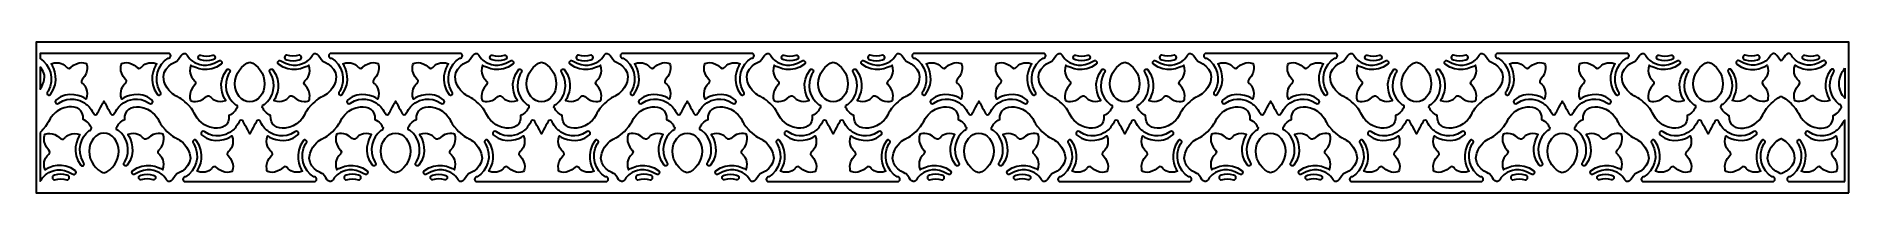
# Model space of a CAD drawing. Header units: centimetres. Extents: x 1.5 to 27, y -8.3 to -6.1.
import ezdxf

# ---------------------------------------------------------------- set-up
doc = ezdxf.new("R2010")
doc.units = ezdxf.units.CM
doc.header["$MEASUREMENT"] = 0
doc.layers.add('layer 1', color=7, linetype='Continuous')

msp = doc.modelspace()

# ---------------------------------------------------------------- linework, layer by layer
at = {"layer": 'layer 1', "color": 250, "lineweight": 30}
for points, knots in [([(26.99977, -8.25272), (26.99977, -8.25272), (1.50052, -8.25272), (1.50052, -8.25272), (1.50052, -8.25272), (1.50052, -8.25272), (1.50052, -6.12779), (1.50052, -6.12779), (1.50052, -6.12779), (1.50052, -6.12779), (26.99977, -6.12779), (26.99977, -6.12779), (26.99977, -6.12779), (26.99977, -6.12779), (26.99977, -8.25272), (26.99977, -8.25272)], [0, 0, 0, 0, 0.2, 0.2, 0.2, 0.2, 0.4, 0.4, 0.4, 0.4, 0.6, 0.6, 0.6, 0.6, 1, 1, 1, 1]), ([(2.45307, -6.28717), (2.45307, -6.28717), (3.36163, -6.28717), (3.36163, -6.28717), (3.36163, -6.28717), (3.37919, -6.28717), (3.39356, -6.30178), (3.39356, -6.31963), (3.39356, -6.31963), (3.39356, -6.31963), (3.39356, -6.31963), (3.39356, -6.31963), (3.39356, -6.31963), (3.39356, -6.33556), (3.38212, -6.34891), (3.36717, -6.3516), (3.36717, -6.3516), (3.36233, -6.35247), (3.36037, -6.35273), (3.35593, -6.3553), (3.35593, -6.3553), (3.20716, -6.4414), (3.14467, -6.64941), (3.23881, -6.81671), (3.23881, -6.81671), (3.24169, -6.82185), (3.24821, -6.82871), (3.25055, -6.83329), (3.25055, -6.83329), (3.25613, -6.84418), (3.25665, -6.85682), (3.24432, -6.86798), (3.24432, -6.86798), (3.23143, -6.87967), (3.21461, -6.87353), (3.20733, -6.86549), (3.20733, -6.86549), (3.06962, -6.68615), (3.15177, -6.49265), (3.19491, -6.43123), (3.19491, -6.43123), (3.07835, -6.38797), (3.00412, -6.4548), (2.9895, -6.47151), (2.9895, -6.47151), (2.97488, -6.48822), (2.95142, -6.51674), (2.92081, -6.48665), (2.92081, -6.48665), (2.80999, -6.37771), (2.70063, -6.42834), (2.70063, -6.42834), (2.70063, -6.42834), (2.70063, -6.42834), (2.65084, -6.53952), (2.75799, -6.65219), (2.75799, -6.65219), (2.78758, -6.6833), (2.75953, -6.70715), (2.74309, -6.72202), (2.74309, -6.72202), (2.72666, -6.73689), (2.66092, -6.81235), (2.70348, -6.93086), (2.70348, -6.93086), (2.76389, -6.887), (2.95421, -6.80347), (3.13061, -6.94348), (3.13061, -6.94348), (3.14215, -6.95567), (3.14179, -6.97506), (3.1298, -6.98679), (3.1298, -6.98679), (3.11782, -6.99852), (3.09874, -6.99815), (3.08721, -6.98597), (3.08721, -6.98597), (2.93337, -6.88634), (2.79709, -6.94026), (2.72644, -6.98423), (2.72644, -6.98423), (2.66862, -7.03047), (2.6503, -7.03964), (2.60144, -7.1309), (2.60144, -7.1309), (2.59747, -7.14283), (2.58636, -7.15143), (2.57327, -7.15143), (2.57327, -7.15143), (2.56149, -7.15143), (2.5513, -7.14446), (2.54649, -7.13435), (2.54649, -7.13435), (2.54617, -7.13367), (2.45335, -6.96191), (2.45307, -6.96121), (2.45307, -6.96121), (2.4528, -6.96191), (2.35998, -7.13367), (2.35966, -7.13435), (2.35966, -7.13435), (2.35485, -7.14446), (2.34466, -7.15143), (2.33288, -7.15143), (2.33288, -7.15143), (2.3198, -7.15143), (2.30868, -7.14283), (2.30471, -7.1309), (2.30471, -7.1309), (2.25585, -7.03964), (2.23753, -7.03047), (2.17971, -6.98423), (2.17971, -6.98423), (2.10906, -6.94026), (1.97278, -6.88634), (1.81894, -6.98597), (1.81894, -6.98597), (1.80741, -6.99815), (1.78833, -6.99852), (1.77635, -6.98679), (1.77635, -6.98679), (1.76436, -6.97506), (1.764, -6.95567), (1.77554, -6.94348), (1.77554, -6.94348), (1.95194, -6.80347), (2.14226, -6.887), (2.20267, -6.93086), (2.20267, -6.93086), (2.24523, -6.81235), (2.17949, -6.73689), (2.16306, -6.72202), (2.16306, -6.72202), (2.14662, -6.70715), (2.11857, -6.6833), (2.14816, -6.65219), (2.14816, -6.65219), (2.25531, -6.53952), (2.20552, -6.42834), (2.20552, -6.42834), (2.20552, -6.42834), (2.20552, -6.42834), (2.09616, -6.37771), (1.98534, -6.48665), (1.98534, -6.48665), (1.95473, -6.51674), (1.93127, -6.48822), (1.91665, -6.47151), (1.91665, -6.47151), (1.90203, -6.4548), (1.8278, -6.38797), (1.71124, -6.43123), (1.71124, -6.43123), (1.75438, -6.49265), (1.83653, -6.68615), (1.69882, -6.86549), (1.69882, -6.86549), (1.69154, -6.87353), (1.67472, -6.87967), (1.66183, -6.86798), (1.66183, -6.86798), (1.64951, -6.85682), (1.65002, -6.84418), (1.6556, -6.83329), (1.6556, -6.83329), (1.65794, -6.82871), (1.66446, -6.82185), (1.66735, -6.81671), (1.66735, -6.81671), (1.76076, -6.6507), (1.69994, -6.44464), (1.55364, -6.35735), (1.55364, -6.35735), (1.55364, -6.35735), (1.55364, -6.28717), (1.55364, -6.28717), (1.55364, -6.28717), (1.55364, -6.28717), (2.45307, -6.28717), (2.45307, -6.28717)], [0, 0, 0, 0, 0.02173913, 0.02173913, 0.02173913, 0.02173913, 0.04347826, 0.04347826, 0.04347826, 0.04347826, 0.06521739, 0.06521739, 0.06521739, 0.06521739, 0.08695652, 0.08695652, 0.08695652, 0.08695652, 0.10869565, 0.10869565, 0.10869565, 0.10869565, 0.13043478, 0.13043478, 0.13043478, 0.13043478, 0.15217391, 0.15217391, 0.15217391, 0.15217391, 0.17391304, 0.17391304, 0.17391304, 0.17391304, 0.19565217, 0.19565217, 0.19565217, 0.19565217, 0.2173913, 0.2173913, 0.2173913, 0.2173913, 0.23913043, 0.23913043, 0.23913043, 0.23913043, 0.26086957, 0.26086957, 0.26086957, 0.26086957, 0.2826087, 0.2826087, 0.2826087, 0.2826087, 0.30434783, 0.30434783, 0.30434783, 0.30434783, 0.32608696, 0.32608696, 0.32608696, 0.32608696, 0.34782609, 0.34782609, 0.34782609, 0.34782609, 0.36956522, 0.36956522, 0.36956522, 0.36956522, 0.39130435, 0.39130435, 0.39130435, 0.39130435, 0.41304348, 0.41304348, 0.41304348, 0.41304348, 0.43478261, 0.43478261, 0.43478261, 0.43478261, 0.45652174, 0.45652174, 0.45652174, 0.45652174, 0.47826087, 0.47826087, 0.47826087, 0.47826087, 0.5, 0.5, 0.5, 0.5, 0.52173913, 0.52173913, 0.52173913, 0.52173913, 0.54347826, 0.54347826, 0.54347826, 0.54347826, 0.56521739, 0.56521739, 0.56521739, 0.56521739, 0.58695652, 0.58695652, 0.58695652, 0.58695652, 0.60869565, 0.60869565, 0.60869565, 0.60869565, 0.63043478, 0.63043478, 0.63043478, 0.63043478, 0.65217391, 0.65217391, 0.65217391, 0.65217391, 0.67391304, 0.67391304, 0.67391304, 0.67391304, 0.69565217, 0.69565217, 0.69565217, 0.69565217, 0.7173913, 0.7173913, 0.7173913, 0.7173913, 0.73913043, 0.73913043, 0.73913043, 0.73913043, 0.76086957, 0.76086957, 0.76086957, 0.76086957, 0.7826087, 0.7826087, 0.7826087, 0.7826087, 0.80434783, 0.80434783, 0.80434783, 0.80434783, 0.82608696, 0.82608696, 0.82608696, 0.82608696, 0.84782609, 0.84782609, 0.84782609, 0.84782609, 0.86956522, 0.86956522, 0.86956522, 0.86956522, 0.89130435, 0.89130435, 0.89130435, 0.89130435, 0.91304348, 0.91304348, 0.91304348, 0.91304348, 0.93478261, 0.93478261, 0.93478261, 0.93478261, 0.95652174, 0.95652174, 0.95652174, 0.95652174, 1, 1, 1, 1]), ([(3.47891, -6.89198), (3.48937, -6.89628), (3.57709, -6.94189), (3.64536, -7.01956), (3.64536, -7.01956), (3.76376, -7.15425), (3.71004, -7.15884), (3.82468, -7.26177), (3.82468, -7.26177), (3.8805, -7.3119), (3.95784, -7.33314), (4.00831, -7.33905), (4.00831, -7.33905), (4.11698, -7.35178), (4.21983, -7.30487), (4.21196, -7.16213), (4.21196, -7.16213), (4.23967, -7.14934), (4.26636, -7.13262), (4.29024, -7.105), (4.29024, -7.105), (4.30183, -7.0916), (4.30753, -7.07986), (4.32073, -7.06054), (4.32073, -7.06054), (4.32073, -7.06054), (4.32073, -7.06054), (4.32073, -7.06054), (4.32073, -7.06054), (4.32886, -7.0509), (4.33161, -7.0453), (4.32679, -7.02799), (4.32679, -7.02799), (4.32142, -7.00871), (4.30958, -7.01142), (4.29839, -7.00642), (4.29839, -7.00642), (4.17168, -6.91119), (4.12382, -6.72046), (4.21134, -6.56492), (4.21134, -6.56492), (4.21423, -6.55979), (4.22074, -6.55293), (4.22309, -6.54835), (4.22309, -6.54835), (4.22867, -6.53746), (4.22918, -6.52482), (4.21686, -6.51365), (4.21686, -6.51365), (4.20397, -6.50197), (4.18714, -6.50811), (4.17986, -6.51615), (4.17986, -6.51615), (4.04215, -6.69549), (4.1243, -6.88899), (4.16745, -6.9504), (4.16745, -6.9504), (4.05088, -6.99367), (3.97666, -6.92683), (3.96203, -6.91013), (3.96203, -6.91013), (3.94741, -6.89342), (3.92395, -6.8649), (3.89335, -6.89498), (3.89335, -6.89498), (3.78252, -7.00392), (3.67317, -6.95329), (3.67317, -6.95329), (3.67317, -6.95329), (3.67317, -6.95329), (3.62337, -6.84212), (3.73053, -6.72945), (3.73053, -6.72945), (3.76011, -6.69833), (3.73206, -6.67448), (3.71563, -6.65961), (3.71563, -6.65961), (3.69919, -6.64475), (3.63346, -6.56928), (3.67601, -6.45078), (3.67601, -6.45078), (3.73642, -6.49464), (3.92674, -6.57816), (4.10315, -6.43815), (4.10315, -6.43815), (4.11469, -6.42597), (4.11433, -6.40657), (4.10234, -6.39484), (4.10234, -6.39484), (4.09035, -6.38311), (4.07128, -6.38348), (4.05974, -6.39567), (4.05974, -6.39567), (3.9059, -6.49529), (3.76963, -6.44138), (3.69898, -6.39741), (3.69898, -6.39741), (3.67592, -6.38095), (3.64673, -6.35295), (3.62388, -6.31307), (3.62388, -6.31307), (3.60558, -6.28224), (3.58759, -6.28085), (3.55823, -6.29875), (3.55823, -6.29875), (3.52887, -6.31664), (3.51581, -6.35447), (3.47891, -6.39651), (3.47891, -6.39651), (3.47891, -6.39651), (3.23344, -6.48545), (3.30061, -6.68696), (3.30061, -6.68696), (3.34553, -6.82173), (3.4394, -6.87436), (3.47891, -6.89198)], [0, 0, 0, 0, 0.03333333, 0.03333333, 0.03333333, 0.03333333, 0.06666667, 0.06666667, 0.06666667, 0.06666667, 0.1, 0.1, 0.1, 0.1, 0.13333333, 0.13333333, 0.13333333, 0.13333333, 0.16666667, 0.16666667, 0.16666667, 0.16666667, 0.2, 0.2, 0.2, 0.2, 0.23333333, 0.23333333, 0.23333333, 0.23333333, 0.26666667, 0.26666667, 0.26666667, 0.26666667, 0.3, 0.3, 0.3, 0.3, 0.33333333, 0.33333333, 0.33333333, 0.33333333, 0.36666667, 0.36666667, 0.36666667, 0.36666667, 0.4, 0.4, 0.4, 0.4, 0.43333333, 0.43333333, 0.43333333, 0.43333333, 0.46666667, 0.46666667, 0.46666667, 0.46666667, 0.5, 0.5, 0.5, 0.5, 0.53333333, 0.53333333, 0.53333333, 0.53333333, 0.56666667, 0.56666667, 0.56666667, 0.56666667, 0.6, 0.6, 0.6, 0.6, 0.63333333, 0.63333333, 0.63333333, 0.63333333, 0.66666667, 0.66666667, 0.66666667, 0.66666667, 0.7, 0.7, 0.7, 0.7, 0.73333333, 0.73333333, 0.73333333, 0.73333333, 0.76666667, 0.76666667, 0.76666667, 0.76666667, 0.8, 0.8, 0.8, 0.8, 0.83333333, 0.83333333, 0.83333333, 0.83333333, 0.86666667, 0.86666667, 0.86666667, 0.86666667, 0.9, 0.9, 0.9, 0.9, 0.93333333, 0.93333333, 0.93333333, 0.93333333, 1, 1, 1, 1]), ([(3.81059, -6.37776), (3.86561, -6.39323), (3.92348, -6.39322), (3.98421, -6.37776), (3.98421, -6.37776), (4.00132, -6.37341), (4.01629, -6.36309), (4.01629, -6.34515), (4.01629, -6.34515), (4.01629, -6.34515), (4.01629, -6.34515), (4.01629, -6.34515), (4.01629, -6.34515), (4.01629, -6.32721), (4.00129, -6.30812), (3.98421, -6.31254), (3.98421, -6.31254), (3.92634, -6.32751), (3.86846, -6.32848), (3.81059, -6.31254), (3.81059, -6.31254), (3.79358, -6.30785), (3.77851, -6.32721), (3.77851, -6.34515), (3.77851, -6.34515), (3.77851, -6.34515), (3.77851, -6.34515), (3.77851, -6.34515), (3.77851, -6.34515), (3.77851, -6.36309), (3.79358, -6.37299), (3.81059, -6.37776)], [0, 0, 0, 0, 0.11111111, 0.11111111, 0.11111111, 0.11111111, 0.22222222, 0.22222222, 0.22222222, 0.22222222, 0.33333333, 0.33333333, 0.33333333, 0.33333333, 0.44444444, 0.44444444, 0.44444444, 0.44444444, 0.55555556, 0.55555556, 0.55555556, 0.55555556, 0.66666667, 0.66666667, 0.66666667, 0.66666667, 0.77777778, 0.77777778, 0.77777778, 0.77777778, 1, 1, 1, 1]), ([(5.53057, -6.89198), (5.57008, -6.87436), (5.66395, -6.82173), (5.70887, -6.68696), (5.70887, -6.68696), (5.77604, -6.48545), (5.53057, -6.39651), (5.53057, -6.39651), (5.53057, -6.39651), (5.49366, -6.35447), (5.48061, -6.31664), (5.45125, -6.29875), (5.45125, -6.29875), (5.42188, -6.28085), (5.4039, -6.28224), (5.3856, -6.31307), (5.3856, -6.31307), (5.36274, -6.35295), (5.33356, -6.38095), (5.3105, -6.39741), (5.3105, -6.39741), (5.23985, -6.44138), (5.10358, -6.49529), (4.94974, -6.39567), (4.94974, -6.39567), (4.9382, -6.38348), (4.91912, -6.38311), (4.90714, -6.39484), (4.90714, -6.39484), (4.89515, -6.40657), (4.89479, -6.42597), (4.90633, -6.43815), (4.90633, -6.43815), (5.08273, -6.57816), (5.27306, -6.49464), (5.33347, -6.45078), (5.33347, -6.45078), (5.37602, -6.56928), (5.31028, -6.64475), (5.29385, -6.65961), (5.29385, -6.65961), (5.27741, -6.67448), (5.24936, -6.69833), (5.27895, -6.72945), (5.27895, -6.72945), (5.38611, -6.84212), (5.33631, -6.95329), (5.33631, -6.95329), (5.33631, -6.95329), (5.33631, -6.95329), (5.22696, -7.00392), (5.11613, -6.89498), (5.11613, -6.89498), (5.08553, -6.8649), (5.06207, -6.89342), (5.04744, -6.91013), (5.04744, -6.91013), (5.03282, -6.92683), (4.95859, -6.99367), (4.84203, -6.9504), (4.84203, -6.9504), (4.88517, -6.88899), (4.96733, -6.69549), (4.82961, -6.51615), (4.82961, -6.51615), (4.82234, -6.50811), (4.80551, -6.50197), (4.79262, -6.51365), (4.79262, -6.51365), (4.7803, -6.52482), (4.78081, -6.53746), (4.78639, -6.54835), (4.78639, -6.54835), (4.78873, -6.55293), (4.79525, -6.55979), (4.79814, -6.56492), (4.79814, -6.56492), (4.88566, -6.72046), (4.8378, -6.91119), (4.71109, -7.00642), (4.71109, -7.00642), (4.6999, -7.01142), (4.68805, -7.00871), (4.68269, -7.02799), (4.68269, -7.02799), (4.67787, -7.0453), (4.68062, -7.0509), (4.68874, -7.06054), (4.68874, -7.06054), (4.68874, -7.06054), (4.68874, -7.06054), (4.68874, -7.06054), (4.68874, -7.06054), (4.70195, -7.07986), (4.70765, -7.0916), (4.71924, -7.105), (4.71924, -7.105), (4.74312, -7.13262), (4.76981, -7.14934), (4.79752, -7.16213), (4.79752, -7.16213), (4.78965, -7.30487), (4.8925, -7.35178), (5.00117, -7.33905), (5.00117, -7.33905), (5.05164, -7.33314), (5.12898, -7.3119), (5.1848, -7.26177), (5.1848, -7.26177), (5.29944, -7.15884), (5.24572, -7.15425), (5.36412, -7.01956), (5.36412, -7.01956), (5.43239, -6.94189), (5.52011, -6.89628), (5.53057, -6.89198)], [0, 0, 0, 0, 0.03333333, 0.03333333, 0.03333333, 0.03333333, 0.06666667, 0.06666667, 0.06666667, 0.06666667, 0.1, 0.1, 0.1, 0.1, 0.13333333, 0.13333333, 0.13333333, 0.13333333, 0.16666667, 0.16666667, 0.16666667, 0.16666667, 0.2, 0.2, 0.2, 0.2, 0.23333333, 0.23333333, 0.23333333, 0.23333333, 0.26666667, 0.26666667, 0.26666667, 0.26666667, 0.3, 0.3, 0.3, 0.3, 0.33333333, 0.33333333, 0.33333333, 0.33333333, 0.36666667, 0.36666667, 0.36666667, 0.36666667, 0.4, 0.4, 0.4, 0.4, 0.43333333, 0.43333333, 0.43333333, 0.43333333, 0.46666667, 0.46666667, 0.46666667, 0.46666667, 0.5, 0.5, 0.5, 0.5, 0.53333333, 0.53333333, 0.53333333, 0.53333333, 0.56666667, 0.56666667, 0.56666667, 0.56666667, 0.6, 0.6, 0.6, 0.6, 0.63333333, 0.63333333, 0.63333333, 0.63333333, 0.66666667, 0.66666667, 0.66666667, 0.66666667, 0.7, 0.7, 0.7, 0.7, 0.73333333, 0.73333333, 0.73333333, 0.73333333, 0.76666667, 0.76666667, 0.76666667, 0.76666667, 0.8, 0.8, 0.8, 0.8, 0.83333333, 0.83333333, 0.83333333, 0.83333333, 0.86666667, 0.86666667, 0.86666667, 0.86666667, 0.9, 0.9, 0.9, 0.9, 0.93333333, 0.93333333, 0.93333333, 0.93333333, 1, 1, 1, 1]), ([(5.19889, -6.37776), (5.14387, -6.39323), (5.086, -6.39322), (5.02527, -6.37776), (5.02527, -6.37776), (5.00816, -6.37341), (4.99319, -6.36309), (4.99319, -6.34515), (4.99319, -6.34515), (4.99319, -6.34515), (4.99319, -6.34515), (4.99319, -6.34515), (4.99319, -6.34515), (4.99319, -6.32721), (5.00819, -6.30812), (5.02527, -6.31254), (5.02527, -6.31254), (5.08314, -6.32751), (5.14102, -6.32848), (5.19889, -6.31254), (5.19889, -6.31254), (5.2159, -6.30785), (5.23097, -6.32721), (5.23097, -6.34515), (5.23097, -6.34515), (5.23097, -6.34515), (5.23097, -6.34515), (5.23097, -6.34515), (5.23097, -6.34515), (5.23097, -6.36309), (5.21589, -6.37299), (5.19889, -6.37776)], [0, 0, 0, 0, 0.11111111, 0.11111111, 0.11111111, 0.11111111, 0.22222222, 0.22222222, 0.22222222, 0.22222222, 0.33333333, 0.33333333, 0.33333333, 0.33333333, 0.44444444, 0.44444444, 0.44444444, 0.44444444, 0.55555556, 0.55555556, 0.55555556, 0.55555556, 0.66666667, 0.66666667, 0.66666667, 0.66666667, 0.77777778, 0.77777778, 0.77777778, 0.77777778, 1, 1, 1, 1]), ([(6.5564, -6.28716), (6.5564, -6.28716), (7.46495, -6.28716), (7.46495, -6.28716), (7.46495, -6.28716), (7.48251, -6.28716), (7.49688, -6.30177), (7.49688, -6.31963), (7.49688, -6.31963), (7.49688, -6.31963), (7.49688, -6.31963), (7.49688, -6.31963), (7.49688, -6.31963), (7.49688, -6.33556), (7.48544, -6.34891), (7.4705, -6.3516), (7.4705, -6.3516), (7.46566, -6.35247), (7.4637, -6.35273), (7.45926, -6.3553), (7.45926, -6.3553), (7.31048, -6.44139), (7.24799, -6.64941), (7.34213, -6.81671), (7.34213, -6.81671), (7.34502, -6.82184), (7.35154, -6.82871), (7.35388, -6.83328), (7.35388, -6.83328), (7.35946, -6.84417), (7.35997, -6.85682), (7.34765, -6.86798), (7.34765, -6.86798), (7.33476, -6.87967), (7.31793, -6.87353), (7.31066, -6.86548), (7.31066, -6.86548), (7.17294, -6.68614), (7.2551, -6.49265), (7.29824, -6.43123), (7.29824, -6.43123), (7.18168, -6.38796), (7.10745, -6.4548), (7.09283, -6.47151), (7.09283, -6.47151), (7.0782, -6.48822), (7.05474, -6.51674), (7.02414, -6.48665), (7.02414, -6.48665), (6.91331, -6.37771), (6.80396, -6.42834), (6.80396, -6.42834), (6.80396, -6.42834), (6.80396, -6.42834), (6.75416, -6.53951), (6.86132, -6.65219), (6.86132, -6.65219), (6.89091, -6.6833), (6.86286, -6.70715), (6.84642, -6.72202), (6.84642, -6.72202), (6.82999, -6.73689), (6.76425, -6.81235), (6.8068, -6.93086), (6.8068, -6.93086), (6.86721, -6.88699), (7.05754, -6.80347), (7.23394, -6.94348), (7.23394, -6.94348), (7.24548, -6.95567), (7.24512, -6.97506), (7.23313, -6.98679), (7.23313, -6.98679), (7.22115, -6.99852), (7.20207, -6.99815), (7.19053, -6.98597), (7.19053, -6.98597), (7.03669, -6.88634), (6.90042, -6.94025), (6.82977, -6.98423), (6.82977, -6.98423), (6.77194, -7.03047), (6.75363, -7.03964), (6.70477, -7.13089), (6.70477, -7.13089), (6.7008, -7.14283), (6.68968, -7.15143), (6.6766, -7.15143), (6.6766, -7.15143), (6.66481, -7.15143), (6.65463, -7.14446), (6.64981, -7.13434), (6.64981, -7.13434), (6.6495, -7.13367), (6.55667, -6.96191), (6.5564, -6.96121), (6.5564, -6.96121), (6.55613, -6.96191), (6.46331, -7.13367), (6.46299, -7.13434), (6.46299, -7.13434), (6.45818, -7.14446), (6.44799, -7.15143), (6.43621, -7.15143), (6.43621, -7.15143), (6.42312, -7.15143), (6.41201, -7.14283), (6.40804, -7.13089), (6.40804, -7.13089), (6.35918, -7.03964), (6.34086, -7.03047), (6.28303, -6.98423), (6.28303, -6.98423), (6.21239, -6.94025), (6.07611, -6.88634), (5.92227, -6.98597), (5.92227, -6.98597), (5.91073, -6.99815), (5.89166, -6.99852), (5.87967, -6.98679), (5.87967, -6.98679), (5.86769, -6.97506), (5.86732, -6.95567), (5.87886, -6.94348), (5.87886, -6.94348), (6.05527, -6.80347), (6.24559, -6.88699), (6.306, -6.93086), (6.306, -6.93086), (6.34856, -6.81235), (6.28282, -6.73689), (6.26638, -6.72202), (6.26638, -6.72202), (6.24995, -6.70715), (6.2219, -6.6833), (6.25149, -6.65219), (6.25149, -6.65219), (6.35864, -6.53951), (6.30884, -6.42834), (6.30884, -6.42834), (6.30884, -6.42834), (6.30884, -6.42834), (6.19949, -6.37771), (6.08867, -6.48665), (6.08867, -6.48665), (6.05806, -6.51674), (6.0346, -6.48822), (6.01998, -6.47151), (6.01998, -6.47151), (6.00536, -6.4548), (5.93113, -6.38796), (5.81456, -6.43123), (5.81456, -6.43123), (5.85771, -6.49265), (5.93986, -6.68614), (5.80215, -6.86548), (5.80215, -6.86548), (5.79487, -6.87353), (5.77805, -6.87967), (5.76515, -6.86798), (5.76515, -6.86798), (5.75283, -6.85682), (5.75334, -6.84417), (5.75892, -6.83328), (5.75892, -6.83328), (5.76127, -6.82871), (5.76779, -6.82184), (5.77067, -6.81671), (5.77067, -6.81671), (5.86481, -6.64941), (5.80232, -6.44139), (5.65355, -6.3553), (5.65355, -6.3553), (5.64911, -6.35273), (5.64715, -6.35247), (5.64231, -6.3516), (5.64231, -6.3516), (5.62736, -6.34891), (5.61592, -6.33556), (5.61592, -6.31963), (5.61592, -6.31963), (5.61592, -6.31963), (5.61592, -6.31963), (5.61592, -6.31963), (5.61592, -6.31963), (5.61592, -6.30177), (5.63029, -6.28716), (5.64785, -6.28716), (5.64785, -6.28716), (5.64785, -6.28716), (6.5564, -6.28716), (6.5564, -6.28716)], [0, 0, 0, 0, 0.02040816, 0.02040816, 0.02040816, 0.02040816, 0.04081633, 0.04081633, 0.04081633, 0.04081633, 0.06122449, 0.06122449, 0.06122449, 0.06122449, 0.08163265, 0.08163265, 0.08163265, 0.08163265, 0.10204082, 0.10204082, 0.10204082, 0.10204082, 0.12244898, 0.12244898, 0.12244898, 0.12244898, 0.14285714, 0.14285714, 0.14285714, 0.14285714, 0.16326531, 0.16326531, 0.16326531, 0.16326531, 0.18367347, 0.18367347, 0.18367347, 0.18367347, 0.20408163, 0.20408163, 0.20408163, 0.20408163, 0.2244898, 0.2244898, 0.2244898, 0.2244898, 0.24489796, 0.24489796, 0.24489796, 0.24489796, 0.26530612, 0.26530612, 0.26530612, 0.26530612, 0.28571429, 0.28571429, 0.28571429, 0.28571429, 0.30612245, 0.30612245, 0.30612245, 0.30612245, 0.32653061, 0.32653061, 0.32653061, 0.32653061, 0.34693878, 0.34693878, 0.34693878, 0.34693878, 0.36734694, 0.36734694, 0.36734694, 0.36734694, 0.3877551, 0.3877551, 0.3877551, 0.3877551, 0.40816327, 0.40816327, 0.40816327, 0.40816327, 0.42857143, 0.42857143, 0.42857143, 0.42857143, 0.44897959, 0.44897959, 0.44897959, 0.44897959, 0.46938776, 0.46938776, 0.46938776, 0.46938776, 0.48979592, 0.48979592, 0.48979592, 0.48979592, 0.51020408, 0.51020408, 0.51020408, 0.51020408, 0.53061224, 0.53061224, 0.53061224, 0.53061224, 0.55102041, 0.55102041, 0.55102041, 0.55102041, 0.57142857, 0.57142857, 0.57142857, 0.57142857, 0.59183673, 0.59183673, 0.59183673, 0.59183673, 0.6122449, 0.6122449, 0.6122449, 0.6122449, 0.63265306, 0.63265306, 0.63265306, 0.63265306, 0.65306122, 0.65306122, 0.65306122, 0.65306122, 0.67346939, 0.67346939, 0.67346939, 0.67346939, 0.69387755, 0.69387755, 0.69387755, 0.69387755, 0.71428571, 0.71428571, 0.71428571, 0.71428571, 0.73469388, 0.73469388, 0.73469388, 0.73469388, 0.75510204, 0.75510204, 0.75510204, 0.75510204, 0.7755102, 0.7755102, 0.7755102, 0.7755102, 0.79591837, 0.79591837, 0.79591837, 0.79591837, 0.81632653, 0.81632653, 0.81632653, 0.81632653, 0.83673469, 0.83673469, 0.83673469, 0.83673469, 0.85714286, 0.85714286, 0.85714286, 0.85714286, 0.87755102, 0.87755102, 0.87755102, 0.87755102, 0.89795918, 0.89795918, 0.89795918, 0.89795918, 0.91836735, 0.91836735, 0.91836735, 0.91836735, 0.93877551, 0.93877551, 0.93877551, 0.93877551, 0.95918367, 0.95918367, 0.95918367, 0.95918367, 1, 1, 1, 1]), ([(7.58223, -6.89198), (7.5927, -6.89628), (7.68042, -6.94189), (7.74869, -7.01956), (7.74869, -7.01956), (7.86709, -7.15425), (7.81336, -7.15884), (7.928, -7.26177), (7.928, -7.26177), (7.98383, -7.31189), (8.06117, -7.33313), (8.11163, -7.33905), (8.11163, -7.33905), (8.22031, -7.35178), (8.32316, -7.30487), (8.31529, -7.16213), (8.31529, -7.16213), (8.343, -7.14934), (8.36969, -7.13261), (8.39357, -7.105), (8.39357, -7.105), (8.40516, -7.0916), (8.41086, -7.07986), (8.42406, -7.06054), (8.42406, -7.06054), (8.42406, -7.06054), (8.42406, -7.06054), (8.42406, -7.06054), (8.42406, -7.06054), (8.43219, -7.0509), (8.43494, -7.0453), (8.43012, -7.02799), (8.43012, -7.02799), (8.42475, -7.00871), (8.41291, -7.01142), (8.40171, -7.00642), (8.40171, -7.00642), (8.27501, -6.91119), (8.22715, -6.72046), (8.31467, -6.56492), (8.31467, -6.56492), (8.31756, -6.55979), (8.32407, -6.55292), (8.32642, -6.54835), (8.32642, -6.54835), (8.332, -6.53746), (8.33251, -6.52481), (8.32019, -6.51365), (8.32019, -6.51365), (8.30729, -6.50197), (8.29047, -6.5081), (8.28319, -6.51615), (8.28319, -6.51615), (8.14548, -6.69549), (8.22763, -6.88899), (8.27078, -6.9504), (8.27078, -6.9504), (8.15421, -6.99367), (8.07999, -6.92683), (8.06536, -6.91012), (8.06536, -6.91012), (8.05074, -6.89342), (8.02728, -6.8649), (7.99667, -6.89498), (7.99667, -6.89498), (7.88585, -7.00392), (7.7765, -6.95329), (7.7765, -6.95329), (7.7765, -6.95329), (7.7765, -6.95329), (7.7267, -6.84212), (7.83385, -6.72945), (7.83385, -6.72945), (7.86344, -6.69833), (7.83539, -6.67448), (7.81896, -6.65961), (7.81896, -6.65961), (7.80252, -6.64474), (7.73678, -6.56928), (7.77934, -6.45077), (7.77934, -6.45077), (7.83975, -6.49464), (8.03007, -6.57816), (8.20648, -6.43815), (8.20648, -6.43815), (8.21802, -6.42597), (8.21765, -6.40657), (8.20567, -6.39484), (8.20567, -6.39484), (8.19368, -6.38311), (8.17461, -6.38348), (8.16307, -6.39567), (8.16307, -6.39567), (8.00923, -6.49529), (7.87296, -6.44138), (7.80231, -6.39741), (7.80231, -6.39741), (7.77925, -6.38095), (7.75006, -6.35294), (7.72721, -6.31307), (7.72721, -6.31307), (7.70891, -6.28224), (7.69092, -6.28085), (7.66156, -6.29874), (7.66156, -6.29874), (7.6322, -6.31664), (7.61914, -6.35446), (7.58223, -6.39651), (7.58223, -6.39651), (7.58223, -6.39651), (7.33677, -6.48545), (7.40393, -6.68696), (7.40393, -6.68696), (7.44885, -6.82173), (7.54273, -6.87436), (7.58223, -6.89198)], [0, 0, 0, 0, 0.03333333, 0.03333333, 0.03333333, 0.03333333, 0.06666667, 0.06666667, 0.06666667, 0.06666667, 0.1, 0.1, 0.1, 0.1, 0.13333333, 0.13333333, 0.13333333, 0.13333333, 0.16666667, 0.16666667, 0.16666667, 0.16666667, 0.2, 0.2, 0.2, 0.2, 0.23333333, 0.23333333, 0.23333333, 0.23333333, 0.26666667, 0.26666667, 0.26666667, 0.26666667, 0.3, 0.3, 0.3, 0.3, 0.33333333, 0.33333333, 0.33333333, 0.33333333, 0.36666667, 0.36666667, 0.36666667, 0.36666667, 0.4, 0.4, 0.4, 0.4, 0.43333333, 0.43333333, 0.43333333, 0.43333333, 0.46666667, 0.46666667, 0.46666667, 0.46666667, 0.5, 0.5, 0.5, 0.5, 0.53333333, 0.53333333, 0.53333333, 0.53333333, 0.56666667, 0.56666667, 0.56666667, 0.56666667, 0.6, 0.6, 0.6, 0.6, 0.63333333, 0.63333333, 0.63333333, 0.63333333, 0.66666667, 0.66666667, 0.66666667, 0.66666667, 0.7, 0.7, 0.7, 0.7, 0.73333333, 0.73333333, 0.73333333, 0.73333333, 0.76666667, 0.76666667, 0.76666667, 0.76666667, 0.8, 0.8, 0.8, 0.8, 0.83333333, 0.83333333, 0.83333333, 0.83333333, 0.86666667, 0.86666667, 0.86666667, 0.86666667, 0.9, 0.9, 0.9, 0.9, 0.93333333, 0.93333333, 0.93333333, 0.93333333, 1, 1, 1, 1]), ([(7.91392, -6.37776), (7.96894, -6.39322), (8.02681, -6.39322), (8.08754, -6.37776), (8.08754, -6.37776), (8.10465, -6.37341), (8.11962, -6.36309), (8.11962, -6.34515), (8.11962, -6.34515), (8.11962, -6.34515), (8.11962, -6.34515), (8.11962, -6.34515), (8.11962, -6.34515), (8.11962, -6.32721), (8.10462, -6.30811), (8.08754, -6.31253), (8.08754, -6.31253), (8.02966, -6.32751), (7.97179, -6.32848), (7.91392, -6.31253), (7.91392, -6.31253), (7.89691, -6.30785), (7.88184, -6.32721), (7.88184, -6.34515), (7.88184, -6.34515), (7.88184, -6.34515), (7.88184, -6.34515), (7.88184, -6.34515), (7.88184, -6.34515), (7.88184, -6.36309), (7.89691, -6.37298), (7.91392, -6.37776)], [0, 0, 0, 0, 0.11111111, 0.11111111, 0.11111111, 0.11111111, 0.22222222, 0.22222222, 0.22222222, 0.22222222, 0.33333333, 0.33333333, 0.33333333, 0.33333333, 0.44444444, 0.44444444, 0.44444444, 0.44444444, 0.55555556, 0.55555556, 0.55555556, 0.55555556, 0.66666667, 0.66666667, 0.66666667, 0.66666667, 0.77777778, 0.77777778, 0.77777778, 0.77777778, 1, 1, 1, 1]), ([(9.6339, -6.89198), (9.67341, -6.87435), (9.76728, -6.82172), (9.8122, -6.68695), (9.8122, -6.68695), (9.87936, -6.48545), (9.6339, -6.39651), (9.6339, -6.39651), (9.6339, -6.39651), (9.59699, -6.35446), (9.58394, -6.31664), (9.55458, -6.29874), (9.55458, -6.29874), (9.52521, -6.28085), (9.50723, -6.28224), (9.48893, -6.31307), (9.48893, -6.31307), (9.46607, -6.35294), (9.43689, -6.38095), (9.41383, -6.39741), (9.41383, -6.39741), (9.34318, -6.44138), (9.20691, -6.49529), (9.05307, -6.39567), (9.05307, -6.39567), (9.04153, -6.38348), (9.02245, -6.38311), (9.01046, -6.39484), (9.01046, -6.39484), (8.99848, -6.40657), (8.99812, -6.42597), (9.00966, -6.43815), (9.00966, -6.43815), (9.18606, -6.57816), (9.37638, -6.49464), (9.4368, -6.45077), (9.4368, -6.45077), (9.47935, -6.56928), (9.41361, -6.64474), (9.39718, -6.65961), (9.39718, -6.65961), (9.38074, -6.67448), (9.35269, -6.69833), (9.38228, -6.72945), (9.38228, -6.72945), (9.48943, -6.84212), (9.43964, -6.95329), (9.43964, -6.95329), (9.43964, -6.95329), (9.43964, -6.95329), (9.33028, -7.00392), (9.21946, -6.89498), (9.21946, -6.89498), (9.18886, -6.8649), (9.16539, -6.89342), (9.15077, -6.91012), (9.15077, -6.91012), (9.13615, -6.92683), (9.06192, -6.99367), (8.94536, -6.9504), (8.94536, -6.9504), (8.9885, -6.88899), (9.07065, -6.69549), (8.93294, -6.51615), (8.93294, -6.51615), (8.92567, -6.5081), (8.90884, -6.50197), (8.89595, -6.51365), (8.89595, -6.51365), (8.88362, -6.52481), (8.88414, -6.53746), (8.88972, -6.54835), (8.88972, -6.54835), (8.89206, -6.55292), (8.89858, -6.55979), (8.90146, -6.56492), (8.90146, -6.56492), (8.98898, -6.72046), (8.94113, -6.91119), (8.81442, -7.00642), (8.81442, -7.00642), (8.80323, -7.01142), (8.79138, -7.00871), (8.78602, -7.02799), (8.78602, -7.02799), (8.7812, -7.0453), (8.78395, -7.0509), (8.79207, -7.06054), (8.79207, -7.06054), (8.79207, -7.06054), (8.79207, -7.06054), (8.79207, -7.06054), (8.79207, -7.06054), (8.80528, -7.07986), (8.81098, -7.0916), (8.82257, -7.105), (8.82257, -7.105), (8.84645, -7.13261), (8.87314, -7.14934), (8.90085, -7.16213), (8.90085, -7.16213), (8.89297, -7.30487), (8.99582, -7.35178), (9.1045, -7.33905), (9.1045, -7.33905), (9.15497, -7.33313), (9.2323, -7.31189), (9.28813, -7.26177), (9.28813, -7.26177), (9.40277, -7.15884), (9.34905, -7.15425), (9.46744, -7.01956), (9.46744, -7.01956), (9.53572, -6.94189), (9.62344, -6.89628), (9.6339, -6.89198)], [0, 0, 0, 0, 0.03333333, 0.03333333, 0.03333333, 0.03333333, 0.06666667, 0.06666667, 0.06666667, 0.06666667, 0.1, 0.1, 0.1, 0.1, 0.13333333, 0.13333333, 0.13333333, 0.13333333, 0.16666667, 0.16666667, 0.16666667, 0.16666667, 0.2, 0.2, 0.2, 0.2, 0.23333333, 0.23333333, 0.23333333, 0.23333333, 0.26666667, 0.26666667, 0.26666667, 0.26666667, 0.3, 0.3, 0.3, 0.3, 0.33333333, 0.33333333, 0.33333333, 0.33333333, 0.36666667, 0.36666667, 0.36666667, 0.36666667, 0.4, 0.4, 0.4, 0.4, 0.43333333, 0.43333333, 0.43333333, 0.43333333, 0.46666667, 0.46666667, 0.46666667, 0.46666667, 0.5, 0.5, 0.5, 0.5, 0.53333333, 0.53333333, 0.53333333, 0.53333333, 0.56666667, 0.56666667, 0.56666667, 0.56666667, 0.6, 0.6, 0.6, 0.6, 0.63333333, 0.63333333, 0.63333333, 0.63333333, 0.66666667, 0.66666667, 0.66666667, 0.66666667, 0.7, 0.7, 0.7, 0.7, 0.73333333, 0.73333333, 0.73333333, 0.73333333, 0.76666667, 0.76666667, 0.76666667, 0.76666667, 0.8, 0.8, 0.8, 0.8, 0.83333333, 0.83333333, 0.83333333, 0.83333333, 0.86666667, 0.86666667, 0.86666667, 0.86666667, 0.9, 0.9, 0.9, 0.9, 0.93333333, 0.93333333, 0.93333333, 0.93333333, 1, 1, 1, 1]), ([(9.30222, -6.37776), (9.2472, -6.39322), (9.18932, -6.39322), (9.1286, -6.37776), (9.1286, -6.37776), (9.11148, -6.37341), (9.09652, -6.36309), (9.09652, -6.34515), (9.09652, -6.34515), (9.09652, -6.34515), (9.09652, -6.34515), (9.09652, -6.34515), (9.09652, -6.34515), (9.09652, -6.32721), (9.11152, -6.30811), (9.1286, -6.31253), (9.1286, -6.31253), (9.18647, -6.32751), (9.24434, -6.32848), (9.30222, -6.31253), (9.30222, -6.31253), (9.31923, -6.30785), (9.33429, -6.32721), (9.33429, -6.34515), (9.33429, -6.34515), (9.33429, -6.34515), (9.33429, -6.34515), (9.33429, -6.34515), (9.33429, -6.34515), (9.33429, -6.36309), (9.31922, -6.37298), (9.30222, -6.37776)], [0, 0, 0, 0, 0.11111111, 0.11111111, 0.11111111, 0.11111111, 0.22222222, 0.22222222, 0.22222222, 0.22222222, 0.33333333, 0.33333333, 0.33333333, 0.33333333, 0.44444444, 0.44444444, 0.44444444, 0.44444444, 0.55555556, 0.55555556, 0.55555556, 0.55555556, 0.66666667, 0.66666667, 0.66666667, 0.66666667, 0.77777778, 0.77777778, 0.77777778, 0.77777778, 1, 1, 1, 1]), ([(10.65973, -6.28716), (10.65973, -6.28716), (11.56828, -6.28716), (11.56828, -6.28716), (11.56828, -6.28716), (11.58584, -6.28716), (11.60021, -6.30177), (11.60021, -6.31963), (11.60021, -6.31963), (11.60021, -6.31963), (11.60021, -6.31963), (11.60021, -6.31963), (11.60021, -6.31963), (11.60021, -6.33556), (11.58877, -6.34891), (11.57383, -6.3516), (11.57383, -6.3516), (11.56898, -6.35247), (11.56703, -6.35273), (11.56259, -6.3553), (11.56259, -6.3553), (11.41381, -6.44139), (11.35132, -6.64941), (11.44546, -6.81671), (11.44546, -6.81671), (11.44835, -6.82184), (11.45486, -6.82871), (11.45721, -6.83328), (11.45721, -6.83328), (11.46279, -6.84417), (11.4633, -6.85682), (11.45098, -6.86798), (11.45098, -6.86798), (11.43809, -6.87967), (11.42126, -6.87353), (11.41399, -6.86548), (11.41399, -6.86548), (11.27627, -6.68614), (11.35843, -6.49264), (11.40157, -6.43123), (11.40157, -6.43123), (11.28501, -6.38796), (11.21078, -6.4548), (11.19615, -6.47151), (11.19615, -6.47151), (11.18153, -6.48821), (11.15807, -6.51673), (11.12747, -6.48665), (11.12747, -6.48665), (11.01664, -6.37771), (10.90729, -6.42834), (10.90729, -6.42834), (10.90729, -6.42834), (10.90729, -6.42834), (10.85749, -6.53951), (10.96465, -6.65219), (10.96465, -6.65219), (10.99424, -6.6833), (10.96618, -6.70715), (10.94975, -6.72202), (10.94975, -6.72202), (10.93331, -6.73689), (10.86758, -6.81235), (10.91013, -6.93086), (10.91013, -6.93086), (10.97054, -6.88699), (11.16087, -6.80347), (11.33727, -6.94348), (11.33727, -6.94348), (11.34881, -6.95566), (11.34845, -6.97506), (11.33646, -6.98679), (11.33646, -6.98679), (11.32448, -6.99852), (11.3054, -6.99815), (11.29386, -6.98596), (11.29386, -6.98596), (11.14002, -6.88634), (11.00375, -6.94025), (10.9331, -6.98422), (10.9331, -6.98422), (10.87527, -7.03047), (10.85696, -7.03964), (10.8081, -7.13089), (10.8081, -7.13089), (10.80412, -7.14283), (10.79301, -7.15143), (10.77993, -7.15143), (10.77993, -7.15143), (10.76814, -7.15143), (10.75796, -7.14445), (10.75314, -7.13434), (10.75314, -7.13434), (10.75282, -7.13367), (10.66, -6.96191), (10.65973, -6.9612), (10.65973, -6.9612), (10.65946, -6.96191), (10.56664, -7.13367), (10.56632, -7.13434), (10.56632, -7.13434), (10.56151, -7.14445), (10.55132, -7.15143), (10.53954, -7.15143), (10.53954, -7.15143), (10.52645, -7.15143), (10.51534, -7.14283), (10.51136, -7.13089), (10.51136, -7.13089), (10.46251, -7.03964), (10.44419, -7.03047), (10.38636, -6.98422), (10.38636, -6.98422), (10.31571, -6.94025), (10.17944, -6.88634), (10.0256, -6.98596), (10.0256, -6.98596), (10.01406, -6.99815), (9.99499, -6.99852), (9.983, -6.98679), (9.983, -6.98679), (9.97101, -6.97506), (9.97065, -6.95566), (9.98219, -6.94348), (9.98219, -6.94348), (10.1586, -6.80347), (10.34892, -6.88699), (10.40933, -6.93086), (10.40933, -6.93086), (10.45188, -6.81235), (10.38615, -6.73689), (10.36971, -6.72202), (10.36971, -6.72202), (10.35328, -6.70715), (10.32522, -6.6833), (10.35481, -6.65219), (10.35481, -6.65219), (10.46197, -6.53951), (10.41217, -6.42834), (10.41217, -6.42834), (10.41217, -6.42834), (10.41217, -6.42834), (10.30282, -6.37771), (10.19199, -6.48665), (10.19199, -6.48665), (10.16139, -6.51673), (10.13793, -6.48821), (10.12331, -6.47151), (10.12331, -6.47151), (10.10868, -6.4548), (10.03446, -6.38796), (9.91789, -6.43123), (9.91789, -6.43123), (9.96104, -6.49264), (10.04319, -6.68614), (9.90547, -6.86548), (9.90547, -6.86548), (9.8982, -6.87353), (9.88137, -6.87967), (9.86848, -6.86798), (9.86848, -6.86798), (9.85616, -6.85682), (9.85667, -6.84417), (9.86225, -6.83328), (9.86225, -6.83328), (9.8646, -6.82871), (9.87111, -6.82184), (9.874, -6.81671), (9.874, -6.81671), (9.96814, -6.64941), (9.90565, -6.44139), (9.75688, -6.3553), (9.75688, -6.3553), (9.75243, -6.35273), (9.75048, -6.35247), (9.74563, -6.3516), (9.74563, -6.3516), (9.73069, -6.34891), (9.71925, -6.33556), (9.71925, -6.31963), (9.71925, -6.31963), (9.71925, -6.31963), (9.71925, -6.31963), (9.71925, -6.31963), (9.71925, -6.31963), (9.71925, -6.30177), (9.73362, -6.28716), (9.75118, -6.28716), (9.75118, -6.28716), (9.75118, -6.28716), (10.65973, -6.28716), (10.65973, -6.28716)], [0, 0, 0, 0, 0.02040816, 0.02040816, 0.02040816, 0.02040816, 0.04081633, 0.04081633, 0.04081633, 0.04081633, 0.06122449, 0.06122449, 0.06122449, 0.06122449, 0.08163265, 0.08163265, 0.08163265, 0.08163265, 0.10204082, 0.10204082, 0.10204082, 0.10204082, 0.12244898, 0.12244898, 0.12244898, 0.12244898, 0.14285714, 0.14285714, 0.14285714, 0.14285714, 0.16326531, 0.16326531, 0.16326531, 0.16326531, 0.18367347, 0.18367347, 0.18367347, 0.18367347, 0.20408163, 0.20408163, 0.20408163, 0.20408163, 0.2244898, 0.2244898, 0.2244898, 0.2244898, 0.24489796, 0.24489796, 0.24489796, 0.24489796, 0.26530612, 0.26530612, 0.26530612, 0.26530612, 0.28571429, 0.28571429, 0.28571429, 0.28571429, 0.30612245, 0.30612245, 0.30612245, 0.30612245, 0.32653061, 0.32653061, 0.32653061, 0.32653061, 0.34693878, 0.34693878, 0.34693878, 0.34693878, 0.36734694, 0.36734694, 0.36734694, 0.36734694, 0.3877551, 0.3877551, 0.3877551, 0.3877551, 0.40816327, 0.40816327, 0.40816327, 0.40816327, 0.42857143, 0.42857143, 0.42857143, 0.42857143, 0.44897959, 0.44897959, 0.44897959, 0.44897959, 0.46938776, 0.46938776, 0.46938776, 0.46938776, 0.48979592, 0.48979592, 0.48979592, 0.48979592, 0.51020408, 0.51020408, 0.51020408, 0.51020408, 0.53061224, 0.53061224, 0.53061224, 0.53061224, 0.55102041, 0.55102041, 0.55102041, 0.55102041, 0.57142857, 0.57142857, 0.57142857, 0.57142857, 0.59183673, 0.59183673, 0.59183673, 0.59183673, 0.6122449, 0.6122449, 0.6122449, 0.6122449, 0.63265306, 0.63265306, 0.63265306, 0.63265306, 0.65306122, 0.65306122, 0.65306122, 0.65306122, 0.67346939, 0.67346939, 0.67346939, 0.67346939, 0.69387755, 0.69387755, 0.69387755, 0.69387755, 0.71428571, 0.71428571, 0.71428571, 0.71428571, 0.73469388, 0.73469388, 0.73469388, 0.73469388, 0.75510204, 0.75510204, 0.75510204, 0.75510204, 0.7755102, 0.7755102, 0.7755102, 0.7755102, 0.79591837, 0.79591837, 0.79591837, 0.79591837, 0.81632653, 0.81632653, 0.81632653, 0.81632653, 0.83673469, 0.83673469, 0.83673469, 0.83673469, 0.85714286, 0.85714286, 0.85714286, 0.85714286, 0.87755102, 0.87755102, 0.87755102, 0.87755102, 0.89795918, 0.89795918, 0.89795918, 0.89795918, 0.91836735, 0.91836735, 0.91836735, 0.91836735, 0.93877551, 0.93877551, 0.93877551, 0.93877551, 0.95918367, 0.95918367, 0.95918367, 0.95918367, 1, 1, 1, 1]), ([(11.68556, -6.89198), (11.69602, -6.89628), (11.78374, -6.94189), (11.85202, -7.01956), (11.85202, -7.01956), (11.97041, -7.15424), (11.91669, -7.15884), (12.03133, -7.26177), (12.03133, -7.26177), (12.08716, -7.31189), (12.16449, -7.33313), (12.21496, -7.33904), (12.21496, -7.33904), (12.32364, -7.35177), (12.42649, -7.30487), (12.41861, -7.16213), (12.41861, -7.16213), (12.44632, -7.14934), (12.47302, -7.13261), (12.4969, -7.105), (12.4969, -7.105), (12.50848, -7.09159), (12.51419, -7.07986), (12.52739, -7.06054), (12.52739, -7.06054), (12.52739, -7.06054), (12.52739, -7.06054), (12.52739, -7.06054), (12.52739, -7.06054), (12.53551, -7.0509), (12.53826, -7.0453), (12.53345, -7.02798), (12.53345, -7.02798), (12.52808, -7.0087), (12.51624, -7.01141), (12.50504, -7.00642), (12.50504, -7.00642), (12.37834, -6.91119), (12.33048, -6.72046), (12.418, -6.56492), (12.418, -6.56492), (12.42088, -6.55979), (12.4274, -6.55292), (12.42975, -6.54835), (12.42975, -6.54835), (12.43532, -6.53746), (12.43584, -6.52481), (12.42351, -6.51365), (12.42351, -6.51365), (12.41062, -6.50196), (12.3938, -6.5081), (12.38652, -6.51614), (12.38652, -6.51614), (12.24881, -6.69549), (12.33096, -6.88898), (12.37411, -6.9504), (12.37411, -6.9504), (12.25754, -6.99367), (12.18331, -6.92683), (12.16869, -6.91012), (12.16869, -6.91012), (12.15407, -6.89341), (12.13061, -6.86489), (12.1, -6.89498), (12.1, -6.89498), (11.98918, -7.00392), (11.87982, -6.95329), (11.87982, -6.95329), (11.87982, -6.95329), (11.87982, -6.95329), (11.83003, -6.84212), (11.93718, -6.72944), (11.93718, -6.72944), (11.96677, -6.69833), (11.93872, -6.67448), (11.92228, -6.65961), (11.92228, -6.65961), (11.90585, -6.64474), (11.84011, -6.56928), (11.88267, -6.45077), (11.88267, -6.45077), (11.94308, -6.49464), (12.1334, -6.57816), (12.30981, -6.43815), (12.30981, -6.43815), (12.32135, -6.42596), (12.32098, -6.40657), (12.309, -6.39484), (12.309, -6.39484), (12.29701, -6.38311), (12.27793, -6.38348), (12.2664, -6.39566), (12.2664, -6.39566), (12.11256, -6.49529), (11.97628, -6.44137), (11.90564, -6.3974), (11.90564, -6.3974), (11.88257, -6.38095), (11.85339, -6.35294), (11.83053, -6.31306), (11.83053, -6.31306), (11.81223, -6.28224), (11.79425, -6.28085), (11.76489, -6.29874), (11.76489, -6.29874), (11.73552, -6.31663), (11.72247, -6.35446), (11.68556, -6.39651), (11.68556, -6.39651), (11.68556, -6.39651), (11.4401, -6.48545), (11.50726, -6.68695), (11.50726, -6.68695), (11.55218, -6.82172), (11.64606, -6.87435), (11.68556, -6.89198)], [0, 0, 0, 0, 0.03333333, 0.03333333, 0.03333333, 0.03333333, 0.06666667, 0.06666667, 0.06666667, 0.06666667, 0.1, 0.1, 0.1, 0.1, 0.13333333, 0.13333333, 0.13333333, 0.13333333, 0.16666667, 0.16666667, 0.16666667, 0.16666667, 0.2, 0.2, 0.2, 0.2, 0.23333333, 0.23333333, 0.23333333, 0.23333333, 0.26666667, 0.26666667, 0.26666667, 0.26666667, 0.3, 0.3, 0.3, 0.3, 0.33333333, 0.33333333, 0.33333333, 0.33333333, 0.36666667, 0.36666667, 0.36666667, 0.36666667, 0.4, 0.4, 0.4, 0.4, 0.43333333, 0.43333333, 0.43333333, 0.43333333, 0.46666667, 0.46666667, 0.46666667, 0.46666667, 0.5, 0.5, 0.5, 0.5, 0.53333333, 0.53333333, 0.53333333, 0.53333333, 0.56666667, 0.56666667, 0.56666667, 0.56666667, 0.6, 0.6, 0.6, 0.6, 0.63333333, 0.63333333, 0.63333333, 0.63333333, 0.66666667, 0.66666667, 0.66666667, 0.66666667, 0.7, 0.7, 0.7, 0.7, 0.73333333, 0.73333333, 0.73333333, 0.73333333, 0.76666667, 0.76666667, 0.76666667, 0.76666667, 0.8, 0.8, 0.8, 0.8, 0.83333333, 0.83333333, 0.83333333, 0.83333333, 0.86666667, 0.86666667, 0.86666667, 0.86666667, 0.9, 0.9, 0.9, 0.9, 0.93333333, 0.93333333, 0.93333333, 0.93333333, 1, 1, 1, 1]), ([(12.01725, -6.37776), (12.07227, -6.39322), (12.13014, -6.39322), (12.19086, -6.37776), (12.19086, -6.37776), (12.20798, -6.3734), (12.22294, -6.36308), (12.22294, -6.34515), (12.22294, -6.34515), (12.22294, -6.34515), (12.22294, -6.34515), (12.22294, -6.34515), (12.22294, -6.34515), (12.22294, -6.32721), (12.20794, -6.30811), (12.19086, -6.31253), (12.19086, -6.31253), (12.13299, -6.32751), (12.07512, -6.32848), (12.01725, -6.31253), (12.01725, -6.31253), (12.00023, -6.30785), (11.98517, -6.32721), (11.98517, -6.34515), (11.98517, -6.34515), (11.98517, -6.34515), (11.98517, -6.34515), (11.98517, -6.34515), (11.98517, -6.34515), (11.98517, -6.36308), (12.00024, -6.37298), (12.01725, -6.37776)], [0, 0, 0, 0, 0.11111111, 0.11111111, 0.11111111, 0.11111111, 0.22222222, 0.22222222, 0.22222222, 0.22222222, 0.33333333, 0.33333333, 0.33333333, 0.33333333, 0.44444444, 0.44444444, 0.44444444, 0.44444444, 0.55555556, 0.55555556, 0.55555556, 0.55555556, 0.66666667, 0.66666667, 0.66666667, 0.66666667, 0.77777778, 0.77777778, 0.77777778, 0.77777778, 1, 1, 1, 1]), ([(13.73723, -6.89198), (13.77673, -6.87435), (13.87061, -6.82172), (13.91553, -6.68695), (13.91553, -6.68695), (13.98269, -6.48545), (13.73723, -6.39651), (13.73723, -6.39651), (13.73723, -6.39651), (13.70032, -6.35446), (13.68727, -6.31663), (13.6579, -6.29874), (13.6579, -6.29874), (13.62854, -6.28085), (13.61056, -6.28224), (13.59225, -6.31306), (13.59225, -6.31306), (13.5694, -6.35294), (13.54022, -6.38095), (13.51716, -6.3974), (13.51716, -6.3974), (13.44651, -6.44137), (13.31023, -6.49529), (13.15639, -6.39566), (13.15639, -6.39566), (13.14486, -6.38348), (13.12578, -6.38311), (13.11379, -6.39484), (13.11379, -6.39484), (13.10181, -6.40657), (13.10144, -6.42596), (13.11298, -6.43815), (13.11298, -6.43815), (13.28939, -6.57816), (13.47971, -6.49464), (13.54012, -6.45077), (13.54012, -6.45077), (13.58268, -6.56928), (13.51694, -6.64474), (13.5005, -6.65961), (13.5005, -6.65961), (13.48407, -6.67448), (13.45602, -6.69833), (13.48561, -6.72944), (13.48561, -6.72944), (13.59276, -6.84212), (13.54297, -6.95329), (13.54297, -6.95329), (13.54297, -6.95329), (13.54297, -6.95329), (13.43361, -7.00392), (13.32279, -6.89498), (13.32279, -6.89498), (13.29218, -6.86489), (13.26872, -6.89341), (13.2541, -6.91012), (13.2541, -6.91012), (13.23948, -6.92683), (13.16525, -6.99367), (13.04868, -6.9504), (13.04868, -6.9504), (13.09183, -6.88898), (13.17398, -6.69549), (13.03627, -6.51614), (13.03627, -6.51614), (13.02899, -6.5081), (13.01217, -6.50196), (12.99928, -6.51365), (12.99928, -6.51365), (12.98695, -6.52481), (12.98746, -6.53746), (12.99304, -6.54835), (12.99304, -6.54835), (12.99539, -6.55292), (13.00191, -6.55979), (13.00479, -6.56492), (13.00479, -6.56492), (13.09231, -6.72046), (13.04445, -6.91119), (12.91775, -7.00642), (12.91775, -7.00642), (12.90655, -7.01141), (12.89471, -7.0087), (12.88934, -7.02798), (12.88934, -7.02798), (12.88453, -7.0453), (12.88727, -7.0509), (12.8954, -7.06054), (12.8954, -7.06054), (12.8954, -7.06054), (12.8954, -7.06054), (12.8954, -7.06054), (12.8954, -7.06054), (12.9086, -7.07986), (12.91431, -7.09159), (12.92589, -7.105), (12.92589, -7.105), (12.94977, -7.13261), (12.97647, -7.14934), (13.00418, -7.16213), (13.00418, -7.16213), (12.9963, -7.30487), (13.09915, -7.35177), (13.20783, -7.33904), (13.20783, -7.33904), (13.2583, -7.33313), (13.33563, -7.31189), (13.39146, -7.26177), (13.39146, -7.26177), (13.5061, -7.15884), (13.45238, -7.15424), (13.57077, -7.01956), (13.57077, -7.01956), (13.63904, -6.94189), (13.72677, -6.89628), (13.73723, -6.89198)], [0, 0, 0, 0, 0.03333333, 0.03333333, 0.03333333, 0.03333333, 0.06666667, 0.06666667, 0.06666667, 0.06666667, 0.1, 0.1, 0.1, 0.1, 0.13333333, 0.13333333, 0.13333333, 0.13333333, 0.16666667, 0.16666667, 0.16666667, 0.16666667, 0.2, 0.2, 0.2, 0.2, 0.23333333, 0.23333333, 0.23333333, 0.23333333, 0.26666667, 0.26666667, 0.26666667, 0.26666667, 0.3, 0.3, 0.3, 0.3, 0.33333333, 0.33333333, 0.33333333, 0.33333333, 0.36666667, 0.36666667, 0.36666667, 0.36666667, 0.4, 0.4, 0.4, 0.4, 0.43333333, 0.43333333, 0.43333333, 0.43333333, 0.46666667, 0.46666667, 0.46666667, 0.46666667, 0.5, 0.5, 0.5, 0.5, 0.53333333, 0.53333333, 0.53333333, 0.53333333, 0.56666667, 0.56666667, 0.56666667, 0.56666667, 0.6, 0.6, 0.6, 0.6, 0.63333333, 0.63333333, 0.63333333, 0.63333333, 0.66666667, 0.66666667, 0.66666667, 0.66666667, 0.7, 0.7, 0.7, 0.7, 0.73333333, 0.73333333, 0.73333333, 0.73333333, 0.76666667, 0.76666667, 0.76666667, 0.76666667, 0.8, 0.8, 0.8, 0.8, 0.83333333, 0.83333333, 0.83333333, 0.83333333, 0.86666667, 0.86666667, 0.86666667, 0.86666667, 0.9, 0.9, 0.9, 0.9, 0.93333333, 0.93333333, 0.93333333, 0.93333333, 1, 1, 1, 1]), ([(13.40554, -6.37776), (13.35052, -6.39322), (13.29265, -6.39322), (13.23192, -6.37776), (13.23192, -6.37776), (13.21481, -6.3734), (13.19985, -6.36308), (13.19985, -6.34515), (13.19985, -6.34515), (13.19985, -6.34515), (13.19985, -6.34515), (13.19985, -6.34515), (13.19985, -6.34515), (13.19985, -6.32721), (13.21484, -6.30811), (13.23192, -6.31253), (13.23192, -6.31253), (13.2898, -6.32751), (13.34767, -6.32848), (13.40554, -6.31253), (13.40554, -6.31253), (13.42256, -6.30785), (13.43762, -6.32721), (13.43762, -6.34515), (13.43762, -6.34515), (13.43762, -6.34515), (13.43762, -6.34515), (13.43762, -6.34515), (13.43762, -6.34515), (13.43762, -6.36308), (13.42255, -6.37298), (13.40554, -6.37776)], [0, 0, 0, 0, 0.11111111, 0.11111111, 0.11111111, 0.11111111, 0.22222222, 0.22222222, 0.22222222, 0.22222222, 0.33333333, 0.33333333, 0.33333333, 0.33333333, 0.44444444, 0.44444444, 0.44444444, 0.44444444, 0.55555556, 0.55555556, 0.55555556, 0.55555556, 0.66666667, 0.66666667, 0.66666667, 0.66666667, 0.77777778, 0.77777778, 0.77777778, 0.77777778, 1, 1, 1, 1]), ([(14.76306, -6.28716), (14.76306, -6.28716), (15.67161, -6.28716), (15.67161, -6.28716), (15.67161, -6.28716), (15.68917, -6.28716), (15.70354, -6.30177), (15.70354, -6.31962), (15.70354, -6.31962), (15.70354, -6.31962), (15.70354, -6.31962), (15.70354, -6.31962), (15.70354, -6.31962), (15.70354, -6.33556), (15.6921, -6.3489), (15.67716, -6.3516), (15.67716, -6.3516), (15.67231, -6.35246), (15.67036, -6.35273), (15.66591, -6.3553), (15.66591, -6.3553), (15.51714, -6.44139), (15.45465, -6.6494), (15.54879, -6.81671), (15.54879, -6.81671), (15.55168, -6.82184), (15.55819, -6.8287), (15.56054, -6.83328), (15.56054, -6.83328), (15.56612, -6.84417), (15.56663, -6.85681), (15.55431, -6.86798), (15.55431, -6.86798), (15.54141, -6.87966), (15.52459, -6.87352), (15.51731, -6.86548), (15.51731, -6.86548), (15.3796, -6.68614), (15.46175, -6.49264), (15.5049, -6.43123), (15.5049, -6.43123), (15.38833, -6.38796), (15.31411, -6.4548), (15.29948, -6.4715), (15.29948, -6.4715), (15.28486, -6.48821), (15.2614, -6.51673), (15.2308, -6.48665), (15.2308, -6.48665), (15.11997, -6.37771), (15.01062, -6.42834), (15.01062, -6.42834), (15.01062, -6.42834), (15.01062, -6.42834), (14.96082, -6.53951), (15.06797, -6.65218), (15.06797, -6.65218), (15.09757, -6.6833), (15.06951, -6.70715), (15.05308, -6.72202), (15.05308, -6.72202), (15.03664, -6.73688), (14.9709, -6.81235), (15.01346, -6.93085), (15.01346, -6.93085), (15.07387, -6.88699), (15.26419, -6.80347), (15.4406, -6.94348), (15.4406, -6.94348), (15.45214, -6.95566), (15.45178, -6.97506), (15.43979, -6.98679), (15.43979, -6.98679), (15.4278, -6.99852), (15.40873, -6.99815), (15.39719, -6.98596), (15.39719, -6.98596), (15.24335, -6.88634), (15.10708, -6.94025), (15.03643, -6.98422), (15.03643, -6.98422), (14.9786, -7.03046), (14.96028, -7.03964), (14.91143, -7.13089), (14.91143, -7.13089), (14.90745, -7.14283), (14.89634, -7.15143), (14.88325, -7.15143), (14.88325, -7.15143), (14.87147, -7.15143), (14.86128, -7.14445), (14.85647, -7.13434), (14.85647, -7.13434), (14.85615, -7.13367), (14.76333, -6.9619), (14.76306, -6.9612), (14.76306, -6.9612), (14.76279, -6.9619), (14.66997, -7.13367), (14.66965, -7.13434), (14.66965, -7.13434), (14.66483, -7.14445), (14.65465, -7.15143), (14.64286, -7.15143), (14.64286, -7.15143), (14.62978, -7.15143), (14.61866, -7.14283), (14.61469, -7.13089), (14.61469, -7.13089), (14.56583, -7.03964), (14.54752, -7.03046), (14.48969, -6.98422), (14.48969, -6.98422), (14.41904, -6.94025), (14.28277, -6.88634), (14.12893, -6.98596), (14.12893, -6.98596), (14.11739, -6.99815), (14.09831, -6.99852), (14.08633, -6.98679), (14.08633, -6.98679), (14.07434, -6.97506), (14.07398, -6.95566), (14.08552, -6.94348), (14.08552, -6.94348), (14.26192, -6.80347), (14.45225, -6.88699), (14.51266, -6.93085), (14.51266, -6.93085), (14.55521, -6.81235), (14.48947, -6.73688), (14.47304, -6.72202), (14.47304, -6.72202), (14.4566, -6.70715), (14.42855, -6.6833), (14.45814, -6.65218), (14.45814, -6.65218), (14.5653, -6.53951), (14.5155, -6.42834), (14.5155, -6.42834), (14.5155, -6.42834), (14.5155, -6.42834), (14.40615, -6.37771), (14.29532, -6.48665), (14.29532, -6.48665), (14.26472, -6.51673), (14.24126, -6.48821), (14.22664, -6.4715), (14.22664, -6.4715), (14.21201, -6.4548), (14.13778, -6.38796), (14.02122, -6.43123), (14.02122, -6.43123), (14.06437, -6.49264), (14.14652, -6.68614), (14.0088, -6.86548), (14.0088, -6.86548), (14.00153, -6.87352), (13.9847, -6.87966), (13.97181, -6.86798), (13.97181, -6.86798), (13.95949, -6.85681), (13.96, -6.84417), (13.96558, -6.83328), (13.96558, -6.83328), (13.96792, -6.8287), (13.97444, -6.82184), (13.97733, -6.81671), (13.97733, -6.81671), (14.07147, -6.6494), (14.00898, -6.44139), (13.8602, -6.3553), (13.8602, -6.3553), (13.85576, -6.35273), (13.8538, -6.35246), (13.84896, -6.3516), (13.84896, -6.3516), (13.83402, -6.3489), (13.82258, -6.33556), (13.82258, -6.31962), (13.82258, -6.31962), (13.82258, -6.31962), (13.82258, -6.31962), (13.82258, -6.31962), (13.82258, -6.31962), (13.82258, -6.30177), (13.83695, -6.28716), (13.85451, -6.28716), (13.85451, -6.28716), (13.85451, -6.28716), (14.76306, -6.28716), (14.76306, -6.28716)], [0, 0, 0, 0, 0.02040816, 0.02040816, 0.02040816, 0.02040816, 0.04081633, 0.04081633, 0.04081633, 0.04081633, 0.06122449, 0.06122449, 0.06122449, 0.06122449, 0.08163265, 0.08163265, 0.08163265, 0.08163265, 0.10204082, 0.10204082, 0.10204082, 0.10204082, 0.12244898, 0.12244898, 0.12244898, 0.12244898, 0.14285714, 0.14285714, 0.14285714, 0.14285714, 0.16326531, 0.16326531, 0.16326531, 0.16326531, 0.18367347, 0.18367347, 0.18367347, 0.18367347, 0.20408163, 0.20408163, 0.20408163, 0.20408163, 0.2244898, 0.2244898, 0.2244898, 0.2244898, 0.24489796, 0.24489796, 0.24489796, 0.24489796, 0.26530612, 0.26530612, 0.26530612, 0.26530612, 0.28571429, 0.28571429, 0.28571429, 0.28571429, 0.30612245, 0.30612245, 0.30612245, 0.30612245, 0.32653061, 0.32653061, 0.32653061, 0.32653061, 0.34693878, 0.34693878, 0.34693878, 0.34693878, 0.36734694, 0.36734694, 0.36734694, 0.36734694, 0.3877551, 0.3877551, 0.3877551, 0.3877551, 0.40816327, 0.40816327, 0.40816327, 0.40816327, 0.42857143, 0.42857143, 0.42857143, 0.42857143, 0.44897959, 0.44897959, 0.44897959, 0.44897959, 0.46938776, 0.46938776, 0.46938776, 0.46938776, 0.48979592, 0.48979592, 0.48979592, 0.48979592, 0.51020408, 0.51020408, 0.51020408, 0.51020408, 0.53061224, 0.53061224, 0.53061224, 0.53061224, 0.55102041, 0.55102041, 0.55102041, 0.55102041, 0.57142857, 0.57142857, 0.57142857, 0.57142857, 0.59183673, 0.59183673, 0.59183673, 0.59183673, 0.6122449, 0.6122449, 0.6122449, 0.6122449, 0.63265306, 0.63265306, 0.63265306, 0.63265306, 0.65306122, 0.65306122, 0.65306122, 0.65306122, 0.67346939, 0.67346939, 0.67346939, 0.67346939, 0.69387755, 0.69387755, 0.69387755, 0.69387755, 0.71428571, 0.71428571, 0.71428571, 0.71428571, 0.73469388, 0.73469388, 0.73469388, 0.73469388, 0.75510204, 0.75510204, 0.75510204, 0.75510204, 0.7755102, 0.7755102, 0.7755102, 0.7755102, 0.79591837, 0.79591837, 0.79591837, 0.79591837, 0.81632653, 0.81632653, 0.81632653, 0.81632653, 0.83673469, 0.83673469, 0.83673469, 0.83673469, 0.85714286, 0.85714286, 0.85714286, 0.85714286, 0.87755102, 0.87755102, 0.87755102, 0.87755102, 0.89795918, 0.89795918, 0.89795918, 0.89795918, 0.91836735, 0.91836735, 0.91836735, 0.91836735, 0.93877551, 0.93877551, 0.93877551, 0.93877551, 0.95918367, 0.95918367, 0.95918367, 0.95918367, 1, 1, 1, 1]), ([(15.78889, -6.89197), (15.79935, -6.89628), (15.88707, -6.94189), (15.95535, -7.01955), (15.95535, -7.01955), (16.07374, -7.15424), (16.02002, -7.15883), (16.13466, -7.26177), (16.13466, -7.26177), (16.19048, -7.31189), (16.26782, -7.33313), (16.31829, -7.33904), (16.31829, -7.33904), (16.42697, -7.35177), (16.52981, -7.30486), (16.52194, -7.16212), (16.52194, -7.16212), (16.54965, -7.14934), (16.57634, -7.13261), (16.60022, -7.10499), (16.60022, -7.10499), (16.61181, -7.09159), (16.61751, -7.07986), (16.63072, -7.06054), (16.63072, -7.06054), (16.63072, -7.06054), (16.63072, -7.06054), (16.63072, -7.06054), (16.63072, -7.06054), (16.63884, -7.05089), (16.64159, -7.04529), (16.63677, -7.02798), (16.63677, -7.02798), (16.63141, -7.0087), (16.61956, -7.01141), (16.60837, -7.00641), (16.60837, -7.00641), (16.48166, -6.91118), (16.43381, -6.72046), (16.52132, -6.56492), (16.52132, -6.56492), (16.52421, -6.55978), (16.53073, -6.55292), (16.53307, -6.54834), (16.53307, -6.54834), (16.53865, -6.53745), (16.53916, -6.52481), (16.52684, -6.51365), (16.52684, -6.51365), (16.51395, -6.50196), (16.49713, -6.5081), (16.48985, -6.51614), (16.48985, -6.51614), (16.35214, -6.69548), (16.43429, -6.88898), (16.47743, -6.9504), (16.47743, -6.9504), (16.36087, -6.99366), (16.28664, -6.92683), (16.27202, -6.91012), (16.27202, -6.91012), (16.25739, -6.89341), (16.23393, -6.86489), (16.20333, -6.89498), (16.20333, -6.89498), (16.0925, -7.00392), (15.98315, -6.95329), (15.98315, -6.95329), (15.98315, -6.95329), (15.98315, -6.95329), (15.93336, -6.84211), (16.04051, -6.72944), (16.04051, -6.72944), (16.0701, -6.69833), (16.04205, -6.67448), (16.02561, -6.65961), (16.02561, -6.65961), (16.00918, -6.64474), (15.94344, -6.56928), (15.98599, -6.45077), (15.98599, -6.45077), (16.04641, -6.49463), (16.23673, -6.57816), (16.41313, -6.43815), (16.41313, -6.43815), (16.42467, -6.42596), (16.42431, -6.40657), (16.41232, -6.39484), (16.41232, -6.39484), (16.40034, -6.38311), (16.38126, -6.38348), (16.36972, -6.39566), (16.36972, -6.39566), (16.21588, -6.49529), (16.07961, -6.44137), (16.00896, -6.3974), (16.00896, -6.3974), (15.9859, -6.38095), (15.95672, -6.35294), (15.93386, -6.31306), (15.93386, -6.31306), (15.91556, -6.28223), (15.89758, -6.28085), (15.86821, -6.29874), (15.86821, -6.29874), (15.83885, -6.31663), (15.8258, -6.35446), (15.78889, -6.3965), (15.78889, -6.3965), (15.78889, -6.39651), (15.54343, -6.48545), (15.61059, -6.68695), (15.61059, -6.68695), (15.65551, -6.82172), (15.74938, -6.87435), (15.78889, -6.89197)], [0, 0, 0, 0, 0.03333333, 0.03333333, 0.03333333, 0.03333333, 0.06666667, 0.06666667, 0.06666667, 0.06666667, 0.1, 0.1, 0.1, 0.1, 0.13333333, 0.13333333, 0.13333333, 0.13333333, 0.16666667, 0.16666667, 0.16666667, 0.16666667, 0.2, 0.2, 0.2, 0.2, 0.23333333, 0.23333333, 0.23333333, 0.23333333, 0.26666667, 0.26666667, 0.26666667, 0.26666667, 0.3, 0.3, 0.3, 0.3, 0.33333333, 0.33333333, 0.33333333, 0.33333333, 0.36666667, 0.36666667, 0.36666667, 0.36666667, 0.4, 0.4, 0.4, 0.4, 0.43333333, 0.43333333, 0.43333333, 0.43333333, 0.46666667, 0.46666667, 0.46666667, 0.46666667, 0.5, 0.5, 0.5, 0.5, 0.53333333, 0.53333333, 0.53333333, 0.53333333, 0.56666667, 0.56666667, 0.56666667, 0.56666667, 0.6, 0.6, 0.6, 0.6, 0.63333333, 0.63333333, 0.63333333, 0.63333333, 0.66666667, 0.66666667, 0.66666667, 0.66666667, 0.7, 0.7, 0.7, 0.7, 0.73333333, 0.73333333, 0.73333333, 0.73333333, 0.76666667, 0.76666667, 0.76666667, 0.76666667, 0.8, 0.8, 0.8, 0.8, 0.83333333, 0.83333333, 0.83333333, 0.83333333, 0.86666667, 0.86666667, 0.86666667, 0.86666667, 0.9, 0.9, 0.9, 0.9, 0.93333333, 0.93333333, 0.93333333, 0.93333333, 1, 1, 1, 1]), ([(16.12057, -6.37776), (16.17559, -6.39322), (16.23347, -6.39322), (16.29419, -6.37776), (16.29419, -6.37776), (16.31131, -6.3734), (16.32627, -6.36308), (16.32627, -6.34514), (16.32627, -6.34514), (16.32627, -6.34514), (16.32627, -6.34514), (16.32627, -6.34514), (16.32627, -6.34514), (16.32627, -6.32721), (16.31127, -6.30811), (16.29419, -6.31253), (16.29419, -6.31253), (16.23632, -6.32751), (16.17845, -6.32848), (16.12057, -6.31253), (16.12057, -6.31253), (16.10356, -6.30784), (16.0885, -6.32721), (16.0885, -6.34514), (16.0885, -6.34514), (16.0885, -6.34514), (16.0885, -6.34514), (16.0885, -6.34514), (16.0885, -6.34514), (16.0885, -6.36308), (16.10357, -6.37298), (16.12057, -6.37776)], [0, 0, 0, 0, 0.11111111, 0.11111111, 0.11111111, 0.11111111, 0.22222222, 0.22222222, 0.22222222, 0.22222222, 0.33333333, 0.33333333, 0.33333333, 0.33333333, 0.44444444, 0.44444444, 0.44444444, 0.44444444, 0.55555556, 0.55555556, 0.55555556, 0.55555556, 0.66666667, 0.66666667, 0.66666667, 0.66666667, 0.77777778, 0.77777778, 0.77777778, 0.77777778, 1, 1, 1, 1]), ([(17.84056, -6.89197), (17.88006, -6.87435), (17.97394, -6.82172), (18.01886, -6.68695), (18.01886, -6.68695), (18.08602, -6.48544), (17.84056, -6.3965), (17.84056, -6.3965), (17.84056, -6.3965), (17.80365, -6.35446), (17.79059, -6.31663), (17.76123, -6.29874), (17.76123, -6.29874), (17.73187, -6.28085), (17.71389, -6.28223), (17.69558, -6.31306), (17.69558, -6.31306), (17.67273, -6.35294), (17.64354, -6.38095), (17.62048, -6.3974), (17.62048, -6.3974), (17.54983, -6.44137), (17.41356, -6.49529), (17.25972, -6.39566), (17.25972, -6.39566), (17.24818, -6.38348), (17.22911, -6.38311), (17.21712, -6.39484), (17.21712, -6.39484), (17.20514, -6.40657), (17.20477, -6.42596), (17.21631, -6.43815), (17.21631, -6.43815), (17.39272, -6.57816), (17.58304, -6.49463), (17.64345, -6.45077), (17.64345, -6.45077), (17.68601, -6.56928), (17.62027, -6.64474), (17.60383, -6.65961), (17.60383, -6.65961), (17.5874, -6.67448), (17.55935, -6.69833), (17.58893, -6.72944), (17.58893, -6.72944), (17.69609, -6.84211), (17.64629, -6.95329), (17.64629, -6.95329), (17.64629, -6.95329), (17.64629, -6.95329), (17.53694, -7.00392), (17.42611, -6.89498), (17.42611, -6.89498), (17.39551, -6.86489), (17.37205, -6.89341), (17.35743, -6.91012), (17.35743, -6.91012), (17.3428, -6.92683), (17.26858, -6.99366), (17.15201, -6.9504), (17.15201, -6.9504), (17.19516, -6.88898), (17.27731, -6.69548), (17.1396, -6.51614), (17.1396, -6.51614), (17.13232, -6.5081), (17.1155, -6.50196), (17.1026, -6.51365), (17.1026, -6.51365), (17.09028, -6.52481), (17.09079, -6.53745), (17.09637, -6.54834), (17.09637, -6.54834), (17.09872, -6.55292), (17.10523, -6.55978), (17.10812, -6.56492), (17.10812, -6.56492), (17.19564, -6.72046), (17.14778, -6.91118), (17.02107, -7.00641), (17.02107, -7.00641), (17.00988, -7.01141), (16.99804, -7.0087), (16.99267, -7.02798), (16.99267, -7.02798), (16.98785, -7.04529), (16.9906, -7.05089), (16.99873, -7.06054), (16.99873, -7.06054), (16.99873, -7.06054), (16.99873, -7.06054), (16.99873, -7.06054), (16.99873, -7.06054), (17.01193, -7.07986), (17.01763, -7.09159), (17.02922, -7.10499), (17.02922, -7.10499), (17.0531, -7.13261), (17.07979, -7.14934), (17.1075, -7.16212), (17.1075, -7.16212), (17.09963, -7.30486), (17.20248, -7.35177), (17.31116, -7.33904), (17.31116, -7.33904), (17.36162, -7.33313), (17.43896, -7.31189), (17.49479, -7.26177), (17.49479, -7.26177), (17.60943, -7.15883), (17.5557, -7.15424), (17.6741, -7.01955), (17.6741, -7.01955), (17.74237, -6.94189), (17.83009, -6.89628), (17.84056, -6.89197)], [0, 0, 0, 0, 0.03333333, 0.03333333, 0.03333333, 0.03333333, 0.06666667, 0.06666667, 0.06666667, 0.06666667, 0.1, 0.1, 0.1, 0.1, 0.13333333, 0.13333333, 0.13333333, 0.13333333, 0.16666667, 0.16666667, 0.16666667, 0.16666667, 0.2, 0.2, 0.2, 0.2, 0.23333333, 0.23333333, 0.23333333, 0.23333333, 0.26666667, 0.26666667, 0.26666667, 0.26666667, 0.3, 0.3, 0.3, 0.3, 0.33333333, 0.33333333, 0.33333333, 0.33333333, 0.36666667, 0.36666667, 0.36666667, 0.36666667, 0.4, 0.4, 0.4, 0.4, 0.43333333, 0.43333333, 0.43333333, 0.43333333, 0.46666667, 0.46666667, 0.46666667, 0.46666667, 0.5, 0.5, 0.5, 0.5, 0.53333333, 0.53333333, 0.53333333, 0.53333333, 0.56666667, 0.56666667, 0.56666667, 0.56666667, 0.6, 0.6, 0.6, 0.6, 0.63333333, 0.63333333, 0.63333333, 0.63333333, 0.66666667, 0.66666667, 0.66666667, 0.66666667, 0.7, 0.7, 0.7, 0.7, 0.73333333, 0.73333333, 0.73333333, 0.73333333, 0.76666667, 0.76666667, 0.76666667, 0.76666667, 0.8, 0.8, 0.8, 0.8, 0.83333333, 0.83333333, 0.83333333, 0.83333333, 0.86666667, 0.86666667, 0.86666667, 0.86666667, 0.9, 0.9, 0.9, 0.9, 0.93333333, 0.93333333, 0.93333333, 0.93333333, 1, 1, 1, 1]), ([(17.50887, -6.37776), (17.45385, -6.39322), (17.39598, -6.39322), (17.33525, -6.37776), (17.33525, -6.37776), (17.31814, -6.3734), (17.30317, -6.36308), (17.30317, -6.34514), (17.30317, -6.34514), (17.30317, -6.34514), (17.30317, -6.34514), (17.30317, -6.34514), (17.30317, -6.34514), (17.30317, -6.32721), (17.31817, -6.30811), (17.33525, -6.31253), (17.33525, -6.31253), (17.39313, -6.32751), (17.451, -6.32848), (17.50887, -6.31253), (17.50887, -6.31253), (17.52588, -6.30784), (17.54095, -6.32721), (17.54095, -6.34514), (17.54095, -6.34514), (17.54095, -6.34514), (17.54095, -6.34514), (17.54095, -6.34514), (17.54095, -6.34514), (17.54095, -6.36308), (17.52588, -6.37298), (17.50887, -6.37776)], [0, 0, 0, 0, 0.11111111, 0.11111111, 0.11111111, 0.11111111, 0.22222222, 0.22222222, 0.22222222, 0.22222222, 0.33333333, 0.33333333, 0.33333333, 0.33333333, 0.44444444, 0.44444444, 0.44444444, 0.44444444, 0.55555556, 0.55555556, 0.55555556, 0.55555556, 0.66666667, 0.66666667, 0.66666667, 0.66666667, 0.77777778, 0.77777778, 0.77777778, 0.77777778, 1, 1, 1, 1]), ([(18.86639, -6.28716), (18.86639, -6.28716), (19.77494, -6.28716), (19.77494, -6.28716), (19.77494, -6.28716), (19.7925, -6.28716), (19.80687, -6.30177), (19.80687, -6.31962), (19.80687, -6.31962), (19.80687, -6.31962), (19.80687, -6.31962), (19.80687, -6.31962), (19.80687, -6.31962), (19.80687, -6.33556), (19.79543, -6.3489), (19.78049, -6.35159), (19.78049, -6.35159), (19.77564, -6.35246), (19.77368, -6.35272), (19.76924, -6.35529), (19.76924, -6.35529), (19.62047, -6.44139), (19.55798, -6.6494), (19.65212, -6.81671), (19.65212, -6.81671), (19.655, -6.82184), (19.66152, -6.8287), (19.66387, -6.83328), (19.66387, -6.83328), (19.66944, -6.84417), (19.66996, -6.85681), (19.65764, -6.86798), (19.65764, -6.86798), (19.64474, -6.87966), (19.62792, -6.87352), (19.62064, -6.86548), (19.62064, -6.86548), (19.48293, -6.68614), (19.56508, -6.49264), (19.60823, -6.43122), (19.60823, -6.43122), (19.49166, -6.38796), (19.41743, -6.45479), (19.40281, -6.4715), (19.40281, -6.4715), (19.38819, -6.48821), (19.36473, -6.51673), (19.33412, -6.48665), (19.33412, -6.48665), (19.2233, -6.37771), (19.11394, -6.42833), (19.11394, -6.42833), (19.11394, -6.42833), (19.11394, -6.42833), (19.06415, -6.53951), (19.1713, -6.65218), (19.1713, -6.65218), (19.20089, -6.68329), (19.17284, -6.70715), (19.15641, -6.72201), (19.15641, -6.72201), (19.13997, -6.73688), (19.07423, -6.81234), (19.11679, -6.93085), (19.11679, -6.93085), (19.1772, -6.88699), (19.36752, -6.80347), (19.54393, -6.94348), (19.54393, -6.94348), (19.55547, -6.95566), (19.5551, -6.97505), (19.54312, -6.98678), (19.54312, -6.98678), (19.53113, -6.99852), (19.51205, -6.99815), (19.50052, -6.98596), (19.50052, -6.98596), (19.34668, -6.88633), (19.2104, -6.94025), (19.13976, -6.98422), (19.13976, -6.98422), (19.08193, -7.03046), (19.06361, -7.03963), (19.01475, -7.13089), (19.01475, -7.13089), (19.01078, -7.14283), (18.99967, -7.15142), (18.98658, -7.15142), (18.98658, -7.15142), (18.9748, -7.15142), (18.96461, -7.14445), (18.9598, -7.13434), (18.9598, -7.13434), (18.95948, -7.13367), (18.86666, -6.9619), (18.86639, -6.9612), (18.86639, -6.9612), (18.86612, -6.9619), (18.77329, -7.13367), (18.77297, -7.13434), (18.77297, -7.13434), (18.76816, -7.14445), (18.75797, -7.15142), (18.74619, -7.15142), (18.74619, -7.15142), (18.73311, -7.15142), (18.72199, -7.14283), (18.71802, -7.13089), (18.71802, -7.13089), (18.66916, -7.03963), (18.65085, -7.03046), (18.59302, -6.98422), (18.59302, -6.98422), (18.52237, -6.94025), (18.3861, -6.88633), (18.23226, -6.98596), (18.23226, -6.98596), (18.22072, -6.99815), (18.20164, -6.99852), (18.18966, -6.98678), (18.18966, -6.98678), (18.17767, -6.97505), (18.17731, -6.95566), (18.18885, -6.94348), (18.18885, -6.94348), (18.36525, -6.80347), (18.55557, -6.88699), (18.61599, -6.93085), (18.61599, -6.93085), (18.65854, -6.81234), (18.5928, -6.73688), (18.57637, -6.72201), (18.57637, -6.72201), (18.55993, -6.70715), (18.53188, -6.68329), (18.56147, -6.65218), (18.56147, -6.65218), (18.66862, -6.53951), (18.61883, -6.42833), (18.61883, -6.42833), (18.61883, -6.42833), (18.61883, -6.42833), (18.50948, -6.37771), (18.39865, -6.48665), (18.39865, -6.48665), (18.36805, -6.51673), (18.34459, -6.48821), (18.32996, -6.4715), (18.32996, -6.4715), (18.31534, -6.45479), (18.24111, -6.38796), (18.12455, -6.43122), (18.12455, -6.43122), (18.16769, -6.49264), (18.24984, -6.68614), (18.11213, -6.86548), (18.11213, -6.86548), (18.10486, -6.87352), (18.08803, -6.87966), (18.07514, -6.86798), (18.07514, -6.86798), (18.06282, -6.85681), (18.06333, -6.84417), (18.06891, -6.83328), (18.06891, -6.83328), (18.07125, -6.8287), (18.07777, -6.82184), (18.08066, -6.81671), (18.08066, -6.81671), (18.17479, -6.6494), (18.11231, -6.44139), (17.96353, -6.35529), (17.96353, -6.35529), (17.95909, -6.35272), (17.95713, -6.35246), (17.95229, -6.35159), (17.95229, -6.35159), (17.93735, -6.3489), (17.9259, -6.33556), (17.9259, -6.31962), (17.9259, -6.31962), (17.9259, -6.31962), (17.9259, -6.31962), (17.9259, -6.31962), (17.9259, -6.31962), (17.9259, -6.30177), (17.94028, -6.28716), (17.95784, -6.28716), (17.95784, -6.28716), (17.95784, -6.28716), (18.86639, -6.28716), (18.86639, -6.28716)], [0, 0, 0, 0, 0.02040816, 0.02040816, 0.02040816, 0.02040816, 0.04081633, 0.04081633, 0.04081633, 0.04081633, 0.06122449, 0.06122449, 0.06122449, 0.06122449, 0.08163265, 0.08163265, 0.08163265, 0.08163265, 0.10204082, 0.10204082, 0.10204082, 0.10204082, 0.12244898, 0.12244898, 0.12244898, 0.12244898, 0.14285714, 0.14285714, 0.14285714, 0.14285714, 0.16326531, 0.16326531, 0.16326531, 0.16326531, 0.18367347, 0.18367347, 0.18367347, 0.18367347, 0.20408163, 0.20408163, 0.20408163, 0.20408163, 0.2244898, 0.2244898, 0.2244898, 0.2244898, 0.24489796, 0.24489796, 0.24489796, 0.24489796, 0.26530612, 0.26530612, 0.26530612, 0.26530612, 0.28571429, 0.28571429, 0.28571429, 0.28571429, 0.30612245, 0.30612245, 0.30612245, 0.30612245, 0.32653061, 0.32653061, 0.32653061, 0.32653061, 0.34693878, 0.34693878, 0.34693878, 0.34693878, 0.36734694, 0.36734694, 0.36734694, 0.36734694, 0.3877551, 0.3877551, 0.3877551, 0.3877551, 0.40816327, 0.40816327, 0.40816327, 0.40816327, 0.42857143, 0.42857143, 0.42857143, 0.42857143, 0.44897959, 0.44897959, 0.44897959, 0.44897959, 0.46938776, 0.46938776, 0.46938776, 0.46938776, 0.48979592, 0.48979592, 0.48979592, 0.48979592, 0.51020408, 0.51020408, 0.51020408, 0.51020408, 0.53061224, 0.53061224, 0.53061224, 0.53061224, 0.55102041, 0.55102041, 0.55102041, 0.55102041, 0.57142857, 0.57142857, 0.57142857, 0.57142857, 0.59183673, 0.59183673, 0.59183673, 0.59183673, 0.6122449, 0.6122449, 0.6122449, 0.6122449, 0.63265306, 0.63265306, 0.63265306, 0.63265306, 0.65306122, 0.65306122, 0.65306122, 0.65306122, 0.67346939, 0.67346939, 0.67346939, 0.67346939, 0.69387755, 0.69387755, 0.69387755, 0.69387755, 0.71428571, 0.71428571, 0.71428571, 0.71428571, 0.73469388, 0.73469388, 0.73469388, 0.73469388, 0.75510204, 0.75510204, 0.75510204, 0.75510204, 0.7755102, 0.7755102, 0.7755102, 0.7755102, 0.79591837, 0.79591837, 0.79591837, 0.79591837, 0.81632653, 0.81632653, 0.81632653, 0.81632653, 0.83673469, 0.83673469, 0.83673469, 0.83673469, 0.85714286, 0.85714286, 0.85714286, 0.85714286, 0.87755102, 0.87755102, 0.87755102, 0.87755102, 0.89795918, 0.89795918, 0.89795918, 0.89795918, 0.91836735, 0.91836735, 0.91836735, 0.91836735, 0.93877551, 0.93877551, 0.93877551, 0.93877551, 0.95918367, 0.95918367, 0.95918367, 0.95918367, 1, 1, 1, 1]), ([(19.89222, -6.89197), (19.90268, -6.89627), (19.9904, -6.94188), (20.05867, -7.01955), (20.05867, -7.01955), (20.17707, -7.15424), (20.12335, -7.15883), (20.23799, -7.26176), (20.23799, -7.26176), (20.29381, -7.31189), (20.37115, -7.33313), (20.42162, -7.33904), (20.42162, -7.33904), (20.53029, -7.35177), (20.63314, -7.30486), (20.62527, -7.16212), (20.62527, -7.16212), (20.65298, -7.14934), (20.67967, -7.13261), (20.70355, -7.10499), (20.70355, -7.10499), (20.71514, -7.09159), (20.72084, -7.07985), (20.73405, -7.06054), (20.73405, -7.06054), (20.73405, -7.06054), (20.73405, -7.06054), (20.73405, -7.06054), (20.73405, -7.06054), (20.74217, -7.05089), (20.74492, -7.04529), (20.7401, -7.02798), (20.7401, -7.02798), (20.73474, -7.0087), (20.72289, -7.01141), (20.7117, -7.00641), (20.7117, -7.00641), (20.58499, -6.91118), (20.53713, -6.72045), (20.62465, -6.56491), (20.62465, -6.56491), (20.62754, -6.55978), (20.63406, -6.55292), (20.6364, -6.54834), (20.6364, -6.54834), (20.64198, -6.53745), (20.64249, -6.52481), (20.63017, -6.51364), (20.63017, -6.51364), (20.61728, -6.50196), (20.60045, -6.5081), (20.59318, -6.51614), (20.59318, -6.51614), (20.45546, -6.69548), (20.53761, -6.88898), (20.58076, -6.9504), (20.58076, -6.9504), (20.4642, -6.99366), (20.38997, -6.92683), (20.37534, -6.91012), (20.37534, -6.91012), (20.36072, -6.89341), (20.33726, -6.86489), (20.30666, -6.89497), (20.30666, -6.89497), (20.19583, -7.00391), (20.08648, -6.95329), (20.08648, -6.95329), (20.08648, -6.95329), (20.08648, -6.95329), (20.03668, -6.84211), (20.14384, -6.72944), (20.14384, -6.72944), (20.17343, -6.69832), (20.14537, -6.67447), (20.12894, -6.65961), (20.12894, -6.65961), (20.11251, -6.64474), (20.04677, -6.56927), (20.08932, -6.45077), (20.08932, -6.45077), (20.14973, -6.49463), (20.34006, -6.57815), (20.51646, -6.43814), (20.51646, -6.43814), (20.528, -6.42596), (20.52764, -6.40657), (20.51565, -6.39483), (20.51565, -6.39483), (20.50367, -6.3831), (20.48459, -6.38347), (20.47305, -6.39566), (20.47305, -6.39566), (20.31921, -6.49529), (20.18294, -6.44137), (20.11229, -6.3974), (20.11229, -6.3974), (20.08923, -6.38094), (20.06005, -6.35294), (20.03719, -6.31306), (20.03719, -6.31306), (20.01889, -6.28223), (20.00091, -6.28085), (19.97154, -6.29874), (19.97154, -6.29874), (19.94218, -6.31663), (19.92912, -6.35446), (19.89222, -6.3965), (19.89222, -6.3965), (19.89222, -6.3965), (19.64675, -6.48544), (19.71392, -6.68695), (19.71392, -6.68695), (19.75884, -6.82172), (19.85271, -6.87435), (19.89222, -6.89197)], [0, 0, 0, 0, 0.03333333, 0.03333333, 0.03333333, 0.03333333, 0.06666667, 0.06666667, 0.06666667, 0.06666667, 0.1, 0.1, 0.1, 0.1, 0.13333333, 0.13333333, 0.13333333, 0.13333333, 0.16666667, 0.16666667, 0.16666667, 0.16666667, 0.2, 0.2, 0.2, 0.2, 0.23333333, 0.23333333, 0.23333333, 0.23333333, 0.26666667, 0.26666667, 0.26666667, 0.26666667, 0.3, 0.3, 0.3, 0.3, 0.33333333, 0.33333333, 0.33333333, 0.33333333, 0.36666667, 0.36666667, 0.36666667, 0.36666667, 0.4, 0.4, 0.4, 0.4, 0.43333333, 0.43333333, 0.43333333, 0.43333333, 0.46666667, 0.46666667, 0.46666667, 0.46666667, 0.5, 0.5, 0.5, 0.5, 0.53333333, 0.53333333, 0.53333333, 0.53333333, 0.56666667, 0.56666667, 0.56666667, 0.56666667, 0.6, 0.6, 0.6, 0.6, 0.63333333, 0.63333333, 0.63333333, 0.63333333, 0.66666667, 0.66666667, 0.66666667, 0.66666667, 0.7, 0.7, 0.7, 0.7, 0.73333333, 0.73333333, 0.73333333, 0.73333333, 0.76666667, 0.76666667, 0.76666667, 0.76666667, 0.8, 0.8, 0.8, 0.8, 0.83333333, 0.83333333, 0.83333333, 0.83333333, 0.86666667, 0.86666667, 0.86666667, 0.86666667, 0.9, 0.9, 0.9, 0.9, 0.93333333, 0.93333333, 0.93333333, 0.93333333, 1, 1, 1, 1]), ([(20.2239, -6.37776), (20.27892, -6.39322), (20.33679, -6.39322), (20.39752, -6.37776), (20.39752, -6.37776), (20.41464, -6.3734), (20.4296, -6.36308), (20.4296, -6.34514), (20.4296, -6.34514), (20.4296, -6.34514), (20.4296, -6.34514), (20.4296, -6.34514), (20.4296, -6.34514), (20.4296, -6.3272), (20.4146, -6.30811), (20.39752, -6.31253), (20.39752, -6.31253), (20.33965, -6.32751), (20.28177, -6.32847), (20.2239, -6.31253), (20.2239, -6.31253), (20.20689, -6.30784), (20.19182, -6.3272), (20.19182, -6.34514), (20.19182, -6.34514), (20.19182, -6.34514), (20.19182, -6.34514), (20.19182, -6.34514), (20.19182, -6.34514), (20.19182, -6.36308), (20.2069, -6.37298), (20.2239, -6.37776)], [0, 0, 0, 0, 0.11111111, 0.11111111, 0.11111111, 0.11111111, 0.22222222, 0.22222222, 0.22222222, 0.22222222, 0.33333333, 0.33333333, 0.33333333, 0.33333333, 0.44444444, 0.44444444, 0.44444444, 0.44444444, 0.55555556, 0.55555556, 0.55555556, 0.55555556, 0.66666667, 0.66666667, 0.66666667, 0.66666667, 0.77777778, 0.77777778, 0.77777778, 0.77777778, 1, 1, 1, 1]), ([(21.94388, -6.89197), (21.98339, -6.87435), (22.07726, -6.82172), (22.12218, -6.68695), (22.12218, -6.68695), (22.18935, -6.48544), (21.94388, -6.3965), (21.94388, -6.3965), (21.94388, -6.3965), (21.90697, -6.35446), (21.89392, -6.31663), (21.86456, -6.29874), (21.86456, -6.29874), (21.8352, -6.28085), (21.81721, -6.28223), (21.79891, -6.31306), (21.79891, -6.31306), (21.77606, -6.35294), (21.74687, -6.38094), (21.72381, -6.3974), (21.72381, -6.3974), (21.65316, -6.44137), (21.51689, -6.49529), (21.36305, -6.39566), (21.36305, -6.39566), (21.35151, -6.38347), (21.33244, -6.3831), (21.32045, -6.39483), (21.32045, -6.39483), (21.30846, -6.40657), (21.3081, -6.42596), (21.31964, -6.43814), (21.31964, -6.43814), (21.49604, -6.57815), (21.68637, -6.49463), (21.74678, -6.45077), (21.74678, -6.45077), (21.78933, -6.56927), (21.72359, -6.64474), (21.70716, -6.65961), (21.70716, -6.65961), (21.69073, -6.67447), (21.66267, -6.69832), (21.69226, -6.72944), (21.69226, -6.72944), (21.79942, -6.84211), (21.74962, -6.95329), (21.74962, -6.95329), (21.74962, -6.95329), (21.74962, -6.95329), (21.64027, -7.00391), (21.52944, -6.89497), (21.52944, -6.89497), (21.49884, -6.86489), (21.47538, -6.89341), (21.46076, -6.91012), (21.46076, -6.91012), (21.44613, -6.92683), (21.3719, -6.99366), (21.25534, -6.9504), (21.25534, -6.9504), (21.29848, -6.88898), (21.38064, -6.69548), (21.24292, -6.51614), (21.24292, -6.51614), (21.23565, -6.5081), (21.21883, -6.50196), (21.20593, -6.51364), (21.20593, -6.51364), (21.19361, -6.52481), (21.19412, -6.53745), (21.1997, -6.54834), (21.1997, -6.54834), (21.20204, -6.55292), (21.20856, -6.55978), (21.21145, -6.56491), (21.21145, -6.56491), (21.29897, -6.72045), (21.25111, -6.91118), (21.1244, -7.00641), (21.1244, -7.00641), (21.11321, -7.01141), (21.10137, -7.0087), (21.096, -7.02798), (21.096, -7.02798), (21.09118, -7.04529), (21.09393, -7.05089), (21.10206, -7.06054), (21.10206, -7.06054), (21.10206, -7.06054), (21.10206, -7.06054), (21.10206, -7.06054), (21.10206, -7.06054), (21.11526, -7.07985), (21.12096, -7.09159), (21.13255, -7.10499), (21.13255, -7.10499), (21.15643, -7.13261), (21.18312, -7.14934), (21.21083, -7.16212), (21.21083, -7.16212), (21.20296, -7.30486), (21.30581, -7.35177), (21.41448, -7.33904), (21.41448, -7.33904), (21.46495, -7.33313), (21.54229, -7.31189), (21.59811, -7.26176), (21.59811, -7.26176), (21.71275, -7.15883), (21.65903, -7.15424), (21.77743, -7.01955), (21.77743, -7.01955), (21.8457, -6.94188), (21.93342, -6.89627), (21.94388, -6.89197)], [0, 0, 0, 0, 0.03333333, 0.03333333, 0.03333333, 0.03333333, 0.06666667, 0.06666667, 0.06666667, 0.06666667, 0.1, 0.1, 0.1, 0.1, 0.13333333, 0.13333333, 0.13333333, 0.13333333, 0.16666667, 0.16666667, 0.16666667, 0.16666667, 0.2, 0.2, 0.2, 0.2, 0.23333333, 0.23333333, 0.23333333, 0.23333333, 0.26666667, 0.26666667, 0.26666667, 0.26666667, 0.3, 0.3, 0.3, 0.3, 0.33333333, 0.33333333, 0.33333333, 0.33333333, 0.36666667, 0.36666667, 0.36666667, 0.36666667, 0.4, 0.4, 0.4, 0.4, 0.43333333, 0.43333333, 0.43333333, 0.43333333, 0.46666667, 0.46666667, 0.46666667, 0.46666667, 0.5, 0.5, 0.5, 0.5, 0.53333333, 0.53333333, 0.53333333, 0.53333333, 0.56666667, 0.56666667, 0.56666667, 0.56666667, 0.6, 0.6, 0.6, 0.6, 0.63333333, 0.63333333, 0.63333333, 0.63333333, 0.66666667, 0.66666667, 0.66666667, 0.66666667, 0.7, 0.7, 0.7, 0.7, 0.73333333, 0.73333333, 0.73333333, 0.73333333, 0.76666667, 0.76666667, 0.76666667, 0.76666667, 0.8, 0.8, 0.8, 0.8, 0.83333333, 0.83333333, 0.83333333, 0.83333333, 0.86666667, 0.86666667, 0.86666667, 0.86666667, 0.9, 0.9, 0.9, 0.9, 0.93333333, 0.93333333, 0.93333333, 0.93333333, 1, 1, 1, 1]), ([(21.6122, -6.37776), (21.55718, -6.39322), (21.49931, -6.39322), (21.43858, -6.37776), (21.43858, -6.37776), (21.42147, -6.3734), (21.4065, -6.36308), (21.4065, -6.34514), (21.4065, -6.34514), (21.4065, -6.34514), (21.4065, -6.34514), (21.4065, -6.34514), (21.4065, -6.34514), (21.4065, -6.3272), (21.4215, -6.30811), (21.43858, -6.31253), (21.43858, -6.31253), (21.49645, -6.32751), (21.55433, -6.32847), (21.6122, -6.31253), (21.6122, -6.31253), (21.62921, -6.30784), (21.64428, -6.3272), (21.64428, -6.34514), (21.64428, -6.34514), (21.64428, -6.34514), (21.64428, -6.34514), (21.64428, -6.34514), (21.64428, -6.34514), (21.64428, -6.36308), (21.62921, -6.37298), (21.6122, -6.37776)], [0, 0, 0, 0, 0.11111111, 0.11111111, 0.11111111, 0.11111111, 0.22222222, 0.22222222, 0.22222222, 0.22222222, 0.33333333, 0.33333333, 0.33333333, 0.33333333, 0.44444444, 0.44444444, 0.44444444, 0.44444444, 0.55555556, 0.55555556, 0.55555556, 0.55555556, 0.66666667, 0.66666667, 0.66666667, 0.66666667, 0.77777778, 0.77777778, 0.77777778, 0.77777778, 1, 1, 1, 1]), ([(22.96971, -6.28716), (22.96971, -6.28716), (23.87826, -6.28716), (23.87826, -6.28716), (23.87826, -6.28716), (23.89582, -6.28716), (23.9102, -6.30177), (23.9102, -6.31962), (23.9102, -6.31962), (23.9102, -6.31962), (23.9102, -6.31962), (23.9102, -6.31962), (23.9102, -6.31962), (23.9102, -6.33555), (23.89876, -6.3489), (23.88381, -6.35159), (23.88381, -6.35159), (23.87897, -6.35246), (23.87701, -6.35272), (23.87257, -6.35529), (23.87257, -6.35529), (23.72379, -6.44138), (23.66131, -6.6494), (23.75545, -6.8167), (23.75545, -6.8167), (23.75833, -6.82184), (23.76485, -6.8287), (23.76719, -6.83328), (23.76719, -6.83328), (23.77277, -6.84417), (23.77328, -6.85681), (23.76096, -6.86797), (23.76096, -6.86797), (23.74807, -6.87966), (23.73124, -6.87352), (23.72397, -6.86548), (23.72397, -6.86548), (23.58626, -6.68614), (23.66841, -6.49264), (23.71155, -6.43122), (23.71155, -6.43122), (23.59499, -6.38795), (23.52076, -6.45479), (23.50614, -6.4715), (23.50614, -6.4715), (23.49152, -6.48821), (23.46805, -6.51673), (23.43745, -6.48664), (23.43745, -6.48664), (23.32663, -6.3777), (23.21727, -6.42833), (23.21727, -6.42833), (23.21727, -6.42833), (23.21727, -6.42833), (23.16748, -6.53951), (23.27463, -6.65218), (23.27463, -6.65218), (23.30422, -6.68329), (23.27617, -6.70714), (23.25973, -6.72201), (23.25973, -6.72201), (23.2433, -6.73688), (23.17756, -6.81234), (23.22012, -6.93085), (23.22012, -6.93085), (23.28053, -6.88699), (23.47085, -6.80346), (23.64725, -6.94347), (23.64725, -6.94347), (23.65879, -6.95566), (23.65843, -6.97505), (23.64644, -6.98678), (23.64644, -6.98678), (23.63446, -6.99851), (23.61538, -6.99814), (23.60385, -6.98596), (23.60385, -6.98596), (23.45, -6.88633), (23.31373, -6.94025), (23.24308, -6.98422), (23.24308, -6.98422), (23.18525, -7.03046), (23.16694, -7.03963), (23.11808, -7.13089), (23.11808, -7.13089), (23.11411, -7.14282), (23.10299, -7.15142), (23.08991, -7.15142), (23.08991, -7.15142), (23.07813, -7.15142), (23.06794, -7.14445), (23.06313, -7.13434), (23.06313, -7.13434), (23.06281, -7.13366), (22.96999, -6.9619), (22.96971, -6.9612), (22.96971, -6.9612), (22.96944, -6.9619), (22.87662, -7.13366), (22.8763, -7.13434), (22.8763, -7.13434), (22.87149, -7.14445), (22.8613, -7.15142), (22.84952, -7.15142), (22.84952, -7.15142), (22.83643, -7.15142), (22.82532, -7.14282), (22.82135, -7.13089), (22.82135, -7.13089), (22.77249, -7.03963), (22.75417, -7.03046), (22.69634, -6.98422), (22.69634, -6.98422), (22.6257, -6.94025), (22.48942, -6.88633), (22.33558, -6.98596), (22.33558, -6.98596), (22.32405, -6.99814), (22.30497, -6.99851), (22.29298, -6.98678), (22.29298, -6.98678), (22.281, -6.97505), (22.28064, -6.95566), (22.29217, -6.94347), (22.29217, -6.94347), (22.46858, -6.80346), (22.6589, -6.88699), (22.71931, -6.93085), (22.71931, -6.93085), (22.76187, -6.81234), (22.69613, -6.73688), (22.67969, -6.72201), (22.67969, -6.72201), (22.66326, -6.70714), (22.63521, -6.68329), (22.6648, -6.65218), (22.6648, -6.65218), (22.77195, -6.53951), (22.72216, -6.42833), (22.72216, -6.42833), (22.72216, -6.42833), (22.72216, -6.42833), (22.6128, -6.3777), (22.50198, -6.48664), (22.50198, -6.48664), (22.47137, -6.51673), (22.44791, -6.48821), (22.43329, -6.4715), (22.43329, -6.4715), (22.41867, -6.45479), (22.34444, -6.38795), (22.22787, -6.43122), (22.22787, -6.43122), (22.27102, -6.49264), (22.35317, -6.68614), (22.21546, -6.86548), (22.21546, -6.86548), (22.20818, -6.87352), (22.19136, -6.87966), (22.17847, -6.86797), (22.17847, -6.86797), (22.16614, -6.85681), (22.16665, -6.84417), (22.17223, -6.83328), (22.17223, -6.83328), (22.17458, -6.8287), (22.1811, -6.82184), (22.18398, -6.8167), (22.18398, -6.8167), (22.27812, -6.6494), (22.21563, -6.44138), (22.06686, -6.35529), (22.06686, -6.35529), (22.06242, -6.35272), (22.06046, -6.35246), (22.05562, -6.35159), (22.05562, -6.35159), (22.04067, -6.3489), (22.02923, -6.33555), (22.02923, -6.31962), (22.02923, -6.31962), (22.02923, -6.31962), (22.02923, -6.31962), (22.02923, -6.31962), (22.02923, -6.31962), (22.02923, -6.30177), (22.0436, -6.28716), (22.06116, -6.28716), (22.06116, -6.28716), (22.06116, -6.28716), (22.96971, -6.28716), (22.96971, -6.28716)], [0, 0, 0, 0, 0.02040816, 0.02040816, 0.02040816, 0.02040816, 0.04081633, 0.04081633, 0.04081633, 0.04081633, 0.06122449, 0.06122449, 0.06122449, 0.06122449, 0.08163265, 0.08163265, 0.08163265, 0.08163265, 0.10204082, 0.10204082, 0.10204082, 0.10204082, 0.12244898, 0.12244898, 0.12244898, 0.12244898, 0.14285714, 0.14285714, 0.14285714, 0.14285714, 0.16326531, 0.16326531, 0.16326531, 0.16326531, 0.18367347, 0.18367347, 0.18367347, 0.18367347, 0.20408163, 0.20408163, 0.20408163, 0.20408163, 0.2244898, 0.2244898, 0.2244898, 0.2244898, 0.24489796, 0.24489796, 0.24489796, 0.24489796, 0.26530612, 0.26530612, 0.26530612, 0.26530612, 0.28571429, 0.28571429, 0.28571429, 0.28571429, 0.30612245, 0.30612245, 0.30612245, 0.30612245, 0.32653061, 0.32653061, 0.32653061, 0.32653061, 0.34693878, 0.34693878, 0.34693878, 0.34693878, 0.36734694, 0.36734694, 0.36734694, 0.36734694, 0.3877551, 0.3877551, 0.3877551, 0.3877551, 0.40816327, 0.40816327, 0.40816327, 0.40816327, 0.42857143, 0.42857143, 0.42857143, 0.42857143, 0.44897959, 0.44897959, 0.44897959, 0.44897959, 0.46938776, 0.46938776, 0.46938776, 0.46938776, 0.48979592, 0.48979592, 0.48979592, 0.48979592, 0.51020408, 0.51020408, 0.51020408, 0.51020408, 0.53061224, 0.53061224, 0.53061224, 0.53061224, 0.55102041, 0.55102041, 0.55102041, 0.55102041, 0.57142857, 0.57142857, 0.57142857, 0.57142857, 0.59183673, 0.59183673, 0.59183673, 0.59183673, 0.6122449, 0.6122449, 0.6122449, 0.6122449, 0.63265306, 0.63265306, 0.63265306, 0.63265306, 0.65306122, 0.65306122, 0.65306122, 0.65306122, 0.67346939, 0.67346939, 0.67346939, 0.67346939, 0.69387755, 0.69387755, 0.69387755, 0.69387755, 0.71428571, 0.71428571, 0.71428571, 0.71428571, 0.73469388, 0.73469388, 0.73469388, 0.73469388, 0.75510204, 0.75510204, 0.75510204, 0.75510204, 0.7755102, 0.7755102, 0.7755102, 0.7755102, 0.79591837, 0.79591837, 0.79591837, 0.79591837, 0.81632653, 0.81632653, 0.81632653, 0.81632653, 0.83673469, 0.83673469, 0.83673469, 0.83673469, 0.85714286, 0.85714286, 0.85714286, 0.85714286, 0.87755102, 0.87755102, 0.87755102, 0.87755102, 0.89795918, 0.89795918, 0.89795918, 0.89795918, 0.91836735, 0.91836735, 0.91836735, 0.91836735, 0.93877551, 0.93877551, 0.93877551, 0.93877551, 0.95918367, 0.95918367, 0.95918367, 0.95918367, 1, 1, 1, 1]), ([(23.99555, -6.89197), (24.00601, -6.89627), (24.09373, -6.94188), (24.162, -7.01955), (24.162, -7.01955), (24.2804, -7.15424), (24.22668, -7.15883), (24.34132, -7.26176), (24.34132, -7.26176), (24.39714, -7.31189), (24.47448, -7.33313), (24.52494, -7.33904), (24.52494, -7.33904), (24.63362, -7.35177), (24.73647, -7.30486), (24.7286, -7.16212), (24.7286, -7.16212), (24.75631, -7.14933), (24.783, -7.13261), (24.80688, -7.10499), (24.80688, -7.10499), (24.81847, -7.09159), (24.82417, -7.07985), (24.83737, -7.06053), (24.83737, -7.06053), (24.83737, -7.06053), (24.83737, -7.06053), (24.83737, -7.06053), (24.83737, -7.06053), (24.8455, -7.05089), (24.84825, -7.04529), (24.84343, -7.02798), (24.84343, -7.02798), (24.83806, -7.0087), (24.82622, -7.01141), (24.81503, -7.00641), (24.81503, -7.00641), (24.68832, -6.91118), (24.64046, -6.72045), (24.72798, -6.56491), (24.72798, -6.56491), (24.73087, -6.55978), (24.73738, -6.55292), (24.73973, -6.54834), (24.73973, -6.54834), (24.74531, -6.53745), (24.74582, -6.52481), (24.7335, -6.51364), (24.7335, -6.51364), (24.72061, -6.50196), (24.70378, -6.5081), (24.69651, -6.51614), (24.69651, -6.51614), (24.55879, -6.69548), (24.64094, -6.88898), (24.68409, -6.9504), (24.68409, -6.9504), (24.56752, -6.99366), (24.4933, -6.92682), (24.47867, -6.91011), (24.47867, -6.91011), (24.46405, -6.89341), (24.44059, -6.86489), (24.40999, -6.89497), (24.40999, -6.89497), (24.29916, -7.00391), (24.18981, -6.95328), (24.18981, -6.95328), (24.18981, -6.95328), (24.18981, -6.95328), (24.14001, -6.84211), (24.24717, -6.72944), (24.24717, -6.72944), (24.27676, -6.69832), (24.2487, -6.67447), (24.23227, -6.6596), (24.23227, -6.6596), (24.21583, -6.64474), (24.15009, -6.56927), (24.19265, -6.45077), (24.19265, -6.45077), (24.25306, -6.49463), (24.44339, -6.57815), (24.61979, -6.43814), (24.61979, -6.43814), (24.63133, -6.42596), (24.63097, -6.40656), (24.61898, -6.39483), (24.61898, -6.39483), (24.60699, -6.3831), (24.58792, -6.38347), (24.57638, -6.39566), (24.57638, -6.39566), (24.42254, -6.49528), (24.28627, -6.44137), (24.21562, -6.3974), (24.21562, -6.3974), (24.19256, -6.38094), (24.16337, -6.35294), (24.14052, -6.31306), (24.14052, -6.31306), (24.12222, -6.28223), (24.10423, -6.28084), (24.07487, -6.29874), (24.07487, -6.29874), (24.04551, -6.31663), (24.03245, -6.35446), (23.99555, -6.3965), (23.99555, -6.3965), (23.99555, -6.3965), (23.75008, -6.48544), (23.81725, -6.68695), (23.81725, -6.68695), (23.86217, -6.82172), (23.95604, -6.87435), (23.99555, -6.89197)], [0, 0, 0, 0, 0.03333333, 0.03333333, 0.03333333, 0.03333333, 0.06666667, 0.06666667, 0.06666667, 0.06666667, 0.1, 0.1, 0.1, 0.1, 0.13333333, 0.13333333, 0.13333333, 0.13333333, 0.16666667, 0.16666667, 0.16666667, 0.16666667, 0.2, 0.2, 0.2, 0.2, 0.23333333, 0.23333333, 0.23333333, 0.23333333, 0.26666667, 0.26666667, 0.26666667, 0.26666667, 0.3, 0.3, 0.3, 0.3, 0.33333333, 0.33333333, 0.33333333, 0.33333333, 0.36666667, 0.36666667, 0.36666667, 0.36666667, 0.4, 0.4, 0.4, 0.4, 0.43333333, 0.43333333, 0.43333333, 0.43333333, 0.46666667, 0.46666667, 0.46666667, 0.46666667, 0.5, 0.5, 0.5, 0.5, 0.53333333, 0.53333333, 0.53333333, 0.53333333, 0.56666667, 0.56666667, 0.56666667, 0.56666667, 0.6, 0.6, 0.6, 0.6, 0.63333333, 0.63333333, 0.63333333, 0.63333333, 0.66666667, 0.66666667, 0.66666667, 0.66666667, 0.7, 0.7, 0.7, 0.7, 0.73333333, 0.73333333, 0.73333333, 0.73333333, 0.76666667, 0.76666667, 0.76666667, 0.76666667, 0.8, 0.8, 0.8, 0.8, 0.83333333, 0.83333333, 0.83333333, 0.83333333, 0.86666667, 0.86666667, 0.86666667, 0.86666667, 0.9, 0.9, 0.9, 0.9, 0.93333333, 0.93333333, 0.93333333, 0.93333333, 1, 1, 1, 1]), ([(24.32723, -6.37775), (24.38225, -6.39322), (24.44012, -6.39321), (24.50085, -6.37775), (24.50085, -6.37775), (24.51796, -6.3734), (24.53293, -6.36308), (24.53293, -6.34514), (24.53293, -6.34514), (24.53293, -6.34514), (24.53293, -6.34514), (24.53293, -6.34514), (24.53293, -6.34514), (24.53293, -6.3272), (24.51793, -6.30811), (24.50085, -6.31253), (24.50085, -6.31253), (24.44298, -6.3275), (24.3851, -6.32847), (24.32723, -6.31253), (24.32723, -6.31253), (24.31022, -6.30784), (24.29515, -6.3272), (24.29515, -6.34514), (24.29515, -6.34514), (24.29515, -6.34514), (24.29515, -6.34514), (24.29515, -6.34514), (24.29515, -6.34514), (24.29515, -6.36308), (24.31022, -6.37298), (24.32723, -6.37775)], [0, 0, 0, 0, 0.11111111, 0.11111111, 0.11111111, 0.11111111, 0.22222222, 0.22222222, 0.22222222, 0.22222222, 0.33333333, 0.33333333, 0.33333333, 0.33333333, 0.44444444, 0.44444444, 0.44444444, 0.44444444, 0.55555556, 0.55555556, 0.55555556, 0.55555556, 0.66666667, 0.66666667, 0.66666667, 0.66666667, 0.77777778, 0.77777778, 0.77777778, 0.77777778, 1, 1, 1, 1]), ([(26.04721, -6.3965), (26.08412, -6.35446), (26.09717, -6.31663), (26.12653, -6.29874), (26.12653, -6.29874), (26.1559, -6.28084), (26.17388, -6.28223), (26.19218, -6.31306), (26.19218, -6.31306), (26.21504, -6.35294), (26.24422, -6.38094), (26.26728, -6.3974), (26.26728, -6.3974), (26.33793, -6.44137), (26.4742, -6.49528), (26.62804, -6.39566), (26.62804, -6.39566), (26.63958, -6.38347), (26.65866, -6.3831), (26.67064, -6.39483), (26.67064, -6.39483), (26.68263, -6.40656), (26.68299, -6.42596), (26.67145, -6.43814), (26.67145, -6.43814), (26.49505, -6.57815), (26.30472, -6.49463), (26.24431, -6.45077), (26.24431, -6.45077), (26.20176, -6.56927), (26.2675, -6.64474), (26.28393, -6.6596), (26.28393, -6.6596), (26.30037, -6.67447), (26.32842, -6.69832), (26.29883, -6.72944), (26.29883, -6.72944), (26.19167, -6.84211), (26.24147, -6.95328), (26.24147, -6.95328), (26.24147, -6.95328), (26.24147, -6.95328), (26.35082, -7.00391), (26.46165, -6.89497), (26.46165, -6.89497), (26.49225, -6.86489), (26.51571, -6.89341), (26.53034, -6.91011), (26.53034, -6.91011), (26.54496, -6.92682), (26.61919, -6.99366), (26.73575, -6.9504), (26.73575, -6.9504), (26.69261, -6.88898), (26.61046, -6.69548), (26.74817, -6.51614), (26.74817, -6.51614), (26.75544, -6.5081), (26.77227, -6.50196), (26.78516, -6.51364), (26.78516, -6.51364), (26.79748, -6.52481), (26.79697, -6.53745), (26.79139, -6.54834), (26.79139, -6.54834), (26.78905, -6.55292), (26.78253, -6.55978), (26.77964, -6.56491), (26.77964, -6.56491), (26.69213, -6.72045), (26.73998, -6.91118), (26.86669, -7.00641), (26.86669, -7.00641), (26.87788, -7.01141), (26.88973, -7.0087), (26.89509, -7.02798), (26.89509, -7.02798), (26.89991, -7.04529), (26.89716, -7.05089), (26.88904, -7.06053), (26.88904, -7.06053), (26.88904, -7.06053), (26.88904, -7.06053), (26.88904, -7.06053), (26.88904, -7.06053), (26.87583, -7.07985), (26.87013, -7.09159), (26.85854, -7.10499), (26.85854, -7.10499), (26.83466, -7.13261), (26.80797, -7.14933), (26.78026, -7.16212), (26.78026, -7.16212), (26.78813, -7.30486), (26.68528, -7.35177), (26.57661, -7.33904), (26.57661, -7.33904), (26.52614, -7.33313), (26.4488, -7.31189), (26.39298, -7.26176), (26.39298, -7.26176), (26.27834, -7.15883), (26.33206, -7.15424), (26.21367, -7.01955), (26.21367, -7.01955), (26.14539, -6.94188), (26.05767, -6.89627), (26.04721, -6.89197), (26.04721, -6.89197), (26.03675, -6.89627), (25.94903, -6.94188), (25.88076, -7.01955), (25.88076, -7.01955), (25.76236, -7.15424), (25.81608, -7.15883), (25.70144, -7.26176), (25.70144, -7.26176), (25.64562, -7.31189), (25.56828, -7.33313), (25.51781, -7.33904), (25.51781, -7.33904), (25.40914, -7.35177), (25.30629, -7.30486), (25.31416, -7.16212), (25.31416, -7.16212), (25.28645, -7.14933), (25.25976, -7.13261), (25.23588, -7.10499), (25.23588, -7.10499), (25.22429, -7.09159), (25.21859, -7.07985), (25.20538, -7.06053), (25.20538, -7.06053), (25.20538, -7.06053), (25.20538, -7.06053), (25.20538, -7.06053), (25.20538, -7.06053), (25.19726, -7.05089), (25.19451, -7.04529), (25.19933, -7.02798), (25.19933, -7.02798), (25.20469, -7.0087), (25.21654, -7.01141), (25.22773, -7.00641), (25.22773, -7.00641), (25.35444, -6.91118), (25.40229, -6.72045), (25.31478, -6.56491), (25.31478, -6.56491), (25.31189, -6.55978), (25.30537, -6.55292), (25.30303, -6.54834), (25.30303, -6.54834), (25.29745, -6.53745), (25.29694, -6.52481), (25.30926, -6.51364), (25.30926, -6.51364), (25.32215, -6.50196), (25.33898, -6.5081), (25.34625, -6.51614), (25.34625, -6.51614), (25.48397, -6.69548), (25.40181, -6.88898), (25.35867, -6.9504), (25.35867, -6.9504), (25.47523, -6.99366), (25.54946, -6.92682), (25.56408, -6.91011), (25.56408, -6.91011), (25.57871, -6.89341), (25.60217, -6.86489), (25.63277, -6.89497), (25.63277, -6.89497), (25.7436, -7.00391), (25.85295, -6.95328), (25.85295, -6.95328), (25.85295, -6.95328), (25.85295, -6.95328), (25.90275, -6.84211), (25.79559, -6.72944), (25.79559, -6.72944), (25.766, -6.69832), (25.79405, -6.67447), (25.81049, -6.6596), (25.81049, -6.6596), (25.82692, -6.64474), (25.89266, -6.56927), (25.85011, -6.45077), (25.85011, -6.45077), (25.7897, -6.49463), (25.59937, -6.57815), (25.42297, -6.43814), (25.42297, -6.43814), (25.41143, -6.42596), (25.41179, -6.40656), (25.42378, -6.39483), (25.42378, -6.39483), (25.43576, -6.3831), (25.45484, -6.38347), (25.46638, -6.39566), (25.46638, -6.39566), (25.62022, -6.49528), (25.75649, -6.44137), (25.82714, -6.3974), (25.82714, -6.3974), (25.8502, -6.38094), (25.87938, -6.35294), (25.90224, -6.31306), (25.90224, -6.31306), (25.92054, -6.28223), (25.93852, -6.28084), (25.96789, -6.29874), (25.96789, -6.29874), (25.99725, -6.31663), (26.0103, -6.35446), (26.04721, -6.3965)], [0, 0, 0, 0, 0.01818182, 0.01818182, 0.01818182, 0.01818182, 0.03636364, 0.03636364, 0.03636364, 0.03636364, 0.05454545, 0.05454545, 0.05454545, 0.05454545, 0.07272727, 0.07272727, 0.07272727, 0.07272727, 0.09090909, 0.09090909, 0.09090909, 0.09090909, 0.10909091, 0.10909091, 0.10909091, 0.10909091, 0.12727273, 0.12727273, 0.12727273, 0.12727273, 0.14545455, 0.14545455, 0.14545455, 0.14545455, 0.16363636, 0.16363636, 0.16363636, 0.16363636, 0.18181818, 0.18181818, 0.18181818, 0.18181818, 0.2, 0.2, 0.2, 0.2, 0.21818182, 0.21818182, 0.21818182, 0.21818182, 0.23636364, 0.23636364, 0.23636364, 0.23636364, 0.25454545, 0.25454545, 0.25454545, 0.25454545, 0.27272727, 0.27272727, 0.27272727, 0.27272727, 0.29090909, 0.29090909, 0.29090909, 0.29090909, 0.30909091, 0.30909091, 0.30909091, 0.30909091, 0.32727273, 0.32727273, 0.32727273, 0.32727273, 0.34545455, 0.34545455, 0.34545455, 0.34545455, 0.36363636, 0.36363636, 0.36363636, 0.36363636, 0.38181818, 0.38181818, 0.38181818, 0.38181818, 0.4, 0.4, 0.4, 0.4, 0.41818182, 0.41818182, 0.41818182, 0.41818182, 0.43636364, 0.43636364, 0.43636364, 0.43636364, 0.45454545, 0.45454545, 0.45454545, 0.45454545, 0.47272727, 0.47272727, 0.47272727, 0.47272727, 0.49090909, 0.49090909, 0.49090909, 0.49090909, 0.50909091, 0.50909091, 0.50909091, 0.50909091, 0.52727273, 0.52727273, 0.52727273, 0.52727273, 0.54545455, 0.54545455, 0.54545455, 0.54545455, 0.56363636, 0.56363636, 0.56363636, 0.56363636, 0.58181818, 0.58181818, 0.58181818, 0.58181818, 0.6, 0.6, 0.6, 0.6, 0.61818182, 0.61818182, 0.61818182, 0.61818182, 0.63636364, 0.63636364, 0.63636364, 0.63636364, 0.65454545, 0.65454545, 0.65454545, 0.65454545, 0.67272727, 0.67272727, 0.67272727, 0.67272727, 0.69090909, 0.69090909, 0.69090909, 0.69090909, 0.70909091, 0.70909091, 0.70909091, 0.70909091, 0.72727273, 0.72727273, 0.72727273, 0.72727273, 0.74545455, 0.74545455, 0.74545455, 0.74545455, 0.76363636, 0.76363636, 0.76363636, 0.76363636, 0.78181818, 0.78181818, 0.78181818, 0.78181818, 0.8, 0.8, 0.8, 0.8, 0.81818182, 0.81818182, 0.81818182, 0.81818182, 0.83636364, 0.83636364, 0.83636364, 0.83636364, 0.85454545, 0.85454545, 0.85454545, 0.85454545, 0.87272727, 0.87272727, 0.87272727, 0.87272727, 0.89090909, 0.89090909, 0.89090909, 0.89090909, 0.90909091, 0.90909091, 0.90909091, 0.90909091, 0.92727273, 0.92727273, 0.92727273, 0.92727273, 0.94545455, 0.94545455, 0.94545455, 0.94545455, 0.96363636, 0.96363636, 0.96363636, 0.96363636, 1, 1, 1, 1]), ([(25.71553, -6.37775), (25.66051, -6.39322), (25.60263, -6.39321), (25.54191, -6.37775), (25.54191, -6.37775), (25.52479, -6.3734), (25.50983, -6.36308), (25.50983, -6.34514), (25.50983, -6.34514), (25.50983, -6.34514), (25.50983, -6.34514), (25.50983, -6.34514), (25.50983, -6.34514), (25.50983, -6.3272), (25.52483, -6.30811), (25.54191, -6.31253), (25.54191, -6.31253), (25.59978, -6.3275), (25.65766, -6.32847), (25.71553, -6.31253), (25.71553, -6.31253), (25.73254, -6.30784), (25.74761, -6.3272), (25.74761, -6.34514), (25.74761, -6.34514), (25.74761, -6.34514), (25.74761, -6.34514), (25.74761, -6.34514), (25.74761, -6.34514), (25.74761, -6.36308), (25.73253, -6.37298), (25.71553, -6.37775)], [0, 0, 0, 0, 0.11111111, 0.11111111, 0.11111111, 0.11111111, 0.22222222, 0.22222222, 0.22222222, 0.22222222, 0.33333333, 0.33333333, 0.33333333, 0.33333333, 0.44444444, 0.44444444, 0.44444444, 0.44444444, 0.55555556, 0.55555556, 0.55555556, 0.55555556, 0.66666667, 0.66666667, 0.66666667, 0.66666667, 0.77777778, 0.77777778, 0.77777778, 0.77777778, 1, 1, 1, 1]), ([(26.37889, -6.37775), (26.43391, -6.39322), (26.49178, -6.39321), (26.55251, -6.37775), (26.55251, -6.37775), (26.56963, -6.3734), (26.58459, -6.36308), (26.58459, -6.34514), (26.58459, -6.34514), (26.58459, -6.34514), (26.58459, -6.34514), (26.58459, -6.34514), (26.58459, -6.34514), (26.58459, -6.3272), (26.56959, -6.30811), (26.55251, -6.31253), (26.55251, -6.31253), (26.49464, -6.3275), (26.43677, -6.32847), (26.37889, -6.31253), (26.37889, -6.31253), (26.36188, -6.30784), (26.34681, -6.3272), (26.34681, -6.34514), (26.34681, -6.34514), (26.34681, -6.34514), (26.34681, -6.34514), (26.34681, -6.34514), (26.34681, -6.34514), (26.34681, -6.36308), (26.36189, -6.37298), (26.37889, -6.37775)], [0, 0, 0, 0, 0.11111111, 0.11111111, 0.11111111, 0.11111111, 0.22222222, 0.22222222, 0.22222222, 0.22222222, 0.33333333, 0.33333333, 0.33333333, 0.33333333, 0.44444444, 0.44444444, 0.44444444, 0.44444444, 0.55555556, 0.55555556, 0.55555556, 0.55555556, 0.66666667, 0.66666667, 0.66666667, 0.66666667, 0.77777778, 0.77777778, 0.77777778, 0.77777778, 1, 1, 1, 1]), ([(1.55364, -6.47759), (1.60095, -6.52495), (1.63654, -6.59397), (1.60554, -6.68696), (1.60554, -6.68696), (1.59183, -6.72811), (1.57354, -6.7616), (1.55364, -6.78877), (1.55364, -6.78877), (1.55364, -6.78877), (1.55364, -6.47759), (1.55364, -6.47759)], [0, 0, 0, 0, 0.25, 0.25, 0.25, 0.25, 0.5, 0.5, 0.5, 0.5, 1, 1, 1, 1]), ([(4.50474, -6.40804), (4.39099, -6.4456), (4.29644, -6.57172), (4.29644, -6.71364), (4.29644, -6.71364), (4.29644, -6.85555), (4.38972, -6.97063), (4.50474, -6.97063), (4.50474, -6.97063), (4.61976, -6.97063), (4.71304, -6.85555), (4.71304, -6.71364), (4.71304, -6.71364), (4.71304, -6.57172), (4.61849, -6.4456), (4.50474, -6.40804)], [0, 0, 0, 0, 0.2, 0.2, 0.2, 0.2, 0.4, 0.4, 0.4, 0.4, 0.6, 0.6, 0.6, 0.6, 1, 1, 1, 1]), ([(8.60807, -6.40804), (8.49432, -6.4456), (8.39976, -6.57172), (8.39976, -6.71363), (8.39976, -6.71363), (8.39976, -6.85554), (8.49304, -6.97063), (8.60807, -6.97063), (8.60807, -6.97063), (8.72309, -6.97063), (8.81637, -6.85554), (8.81637, -6.71363), (8.81637, -6.71363), (8.81637, -6.57172), (8.72182, -6.4456), (8.60807, -6.40804)], [0, 0, 0, 0, 0.2, 0.2, 0.2, 0.2, 0.4, 0.4, 0.4, 0.4, 0.6, 0.6, 0.6, 0.6, 1, 1, 1, 1]), ([(12.71139, -6.40804), (12.59765, -6.4456), (12.50309, -6.57172), (12.50309, -6.71363), (12.50309, -6.71363), (12.50309, -6.85554), (12.59637, -6.97063), (12.71139, -6.97063), (12.71139, -6.97063), (12.82642, -6.97063), (12.9197, -6.85554), (12.9197, -6.71363), (12.9197, -6.71363), (12.9197, -6.57172), (12.82514, -6.4456), (12.71139, -6.40804)], [0, 0, 0, 0, 0.2, 0.2, 0.2, 0.2, 0.4, 0.4, 0.4, 0.4, 0.6, 0.6, 0.6, 0.6, 1, 1, 1, 1]), ([(16.81472, -6.40803), (16.70097, -6.4456), (16.60642, -6.57172), (16.60642, -6.71363), (16.60642, -6.71363), (16.60642, -6.85554), (16.6997, -6.97062), (16.81472, -6.97062), (16.81472, -6.97062), (16.92975, -6.97062), (17.02303, -6.85554), (17.02303, -6.71363), (17.02303, -6.71363), (17.02303, -6.57172), (16.92847, -6.4456), (16.81472, -6.40803)], [0, 0, 0, 0, 0.2, 0.2, 0.2, 0.2, 0.4, 0.4, 0.4, 0.4, 0.6, 0.6, 0.6, 0.6, 1, 1, 1, 1]), ([(20.91805, -6.40803), (20.8043, -6.44559), (20.70975, -6.57172), (20.70975, -6.71363), (20.70975, -6.71363), (20.70975, -6.85554), (20.80303, -6.97062), (20.91805, -6.97062), (20.91805, -6.97062), (21.03307, -6.97062), (21.12635, -6.85554), (21.12635, -6.71363), (21.12635, -6.71363), (21.12635, -6.57172), (21.0318, -6.44559), (20.91805, -6.40803)], [0, 0, 0, 0, 0.2, 0.2, 0.2, 0.2, 0.4, 0.4, 0.4, 0.4, 0.6, 0.6, 0.6, 0.6, 1, 1, 1, 1]), ([(25.02138, -6.40803), (24.90763, -6.44559), (24.81308, -6.57171), (24.81308, -6.71363), (24.81308, -6.71363), (24.81308, -6.85553), (24.90636, -6.97062), (25.02138, -6.97062), (25.02138, -6.97062), (25.1364, -6.97062), (25.22968, -6.85553), (25.22968, -6.71363), (25.22968, -6.71363), (25.22968, -6.57171), (25.13513, -6.44559), (25.02138, -6.40803)], [0, 0, 0, 0, 0.2, 0.2, 0.2, 0.2, 0.4, 0.4, 0.4, 0.4, 0.6, 0.6, 0.6, 0.6, 1, 1, 1, 1]), ([(26.94665, -6.49546), (26.89707, -6.55309), (26.86474, -6.63065), (26.86474, -6.71363), (26.86474, -6.71363), (26.86474, -6.7969), (26.89686, -6.87092), (26.94665, -6.91788), (26.94665, -6.91788), (26.94665, -6.91788), (26.94665, -6.49546), (26.94665, -6.49546)], [0, 0, 0, 0, 0.25, 0.25, 0.25, 0.25, 0.5, 0.5, 0.5, 0.5, 1, 1, 1, 1]), ([(1.55364, -7.40142), (1.56725, -7.38911), (1.58082, -7.37561), (1.5937, -7.36096), (1.5937, -7.36096), (1.71209, -7.22627), (1.65837, -7.22168), (1.77301, -7.11875), (1.77301, -7.11875), (1.82884, -7.06862), (1.90618, -7.04738), (1.95664, -7.04147), (1.95664, -7.04147), (2.06532, -7.02874), (2.16817, -7.07565), (2.16029, -7.21839), (2.16029, -7.21839), (2.188, -7.23118), (2.2147, -7.2479), (2.23857, -7.27552), (2.23857, -7.27552), (2.25016, -7.28892), (2.25587, -7.30066), (2.26907, -7.31998), (2.26907, -7.31998), (2.26907, -7.31998), (2.26907, -7.31998), (2.26907, -7.31998), (2.26907, -7.31998), (2.2772, -7.32962), (2.27994, -7.33522), (2.27513, -7.35253), (2.27513, -7.35253), (2.26976, -7.37181), (2.25792, -7.3691), (2.24672, -7.3741), (2.24672, -7.3741), (2.12002, -7.46933), (2.07216, -7.66006), (2.15968, -7.8156), (2.15968, -7.8156), (2.16256, -7.82073), (2.16908, -7.82759), (2.17143, -7.83217), (2.17143, -7.83217), (2.177, -7.84306), (2.17752, -7.8557), (2.16519, -7.86687), (2.16519, -7.86687), (2.1523, -7.87855), (2.13548, -7.87241), (2.1282, -7.86437), (2.1282, -7.86437), (1.99049, -7.68503), (2.07264, -7.49153), (2.11579, -7.43011), (2.11579, -7.43011), (1.99922, -7.38685), (1.92499, -7.45369), (1.91037, -7.4704), (1.91037, -7.4704), (1.89575, -7.4871), (1.87229, -7.51562), (1.84168, -7.48554), (1.84168, -7.48554), (1.73086, -7.3766), (1.6215, -7.42723), (1.6215, -7.42723), (1.6215, -7.42723), (1.6215, -7.42723), (1.57171, -7.5384), (1.67886, -7.65107), (1.67886, -7.65107), (1.70845, -7.68219), (1.6804, -7.70604), (1.66396, -7.72091), (1.66396, -7.72091), (1.64753, -7.73577), (1.58179, -7.81124), (1.62435, -7.92974), (1.62435, -7.92974), (1.68476, -7.88588), (1.87508, -7.80236), (2.05149, -7.94237), (2.05149, -7.94237), (2.06303, -7.95455), (2.06266, -7.97395), (2.05068, -7.98568), (2.05068, -7.98568), (2.03869, -7.99741), (2.01961, -7.99704), (2.00808, -7.98485), (2.00808, -7.98485), (1.85424, -7.88523), (1.71796, -7.93914), (1.64731, -7.98311), (1.64731, -7.98311), (1.62426, -7.99957), (1.59507, -8.02757), (1.57221, -8.06745), (1.57221, -8.06745), (1.56613, -8.0777), (1.56008, -8.08468), (1.55364, -8.0888), (1.55364, -8.0888), (1.55364, -8.0888), (1.55364, -7.40142), (1.55364, -7.40142)], [0, 0, 0, 0, 0.03571429, 0.03571429, 0.03571429, 0.03571429, 0.07142857, 0.07142857, 0.07142857, 0.07142857, 0.10714286, 0.10714286, 0.10714286, 0.10714286, 0.14285714, 0.14285714, 0.14285714, 0.14285714, 0.17857143, 0.17857143, 0.17857143, 0.17857143, 0.21428571, 0.21428571, 0.21428571, 0.21428571, 0.25, 0.25, 0.25, 0.25, 0.28571429, 0.28571429, 0.28571429, 0.28571429, 0.32142857, 0.32142857, 0.32142857, 0.32142857, 0.35714286, 0.35714286, 0.35714286, 0.35714286, 0.39285714, 0.39285714, 0.39285714, 0.39285714, 0.42857143, 0.42857143, 0.42857143, 0.42857143, 0.46428571, 0.46428571, 0.46428571, 0.46428571, 0.5, 0.5, 0.5, 0.5, 0.53571429, 0.53571429, 0.53571429, 0.53571429, 0.57142857, 0.57142857, 0.57142857, 0.57142857, 0.60714286, 0.60714286, 0.60714286, 0.60714286, 0.64285714, 0.64285714, 0.64285714, 0.64285714, 0.67857143, 0.67857143, 0.67857143, 0.67857143, 0.71428571, 0.71428571, 0.71428571, 0.71428571, 0.75, 0.75, 0.75, 0.75, 0.78571429, 0.78571429, 0.78571429, 0.78571429, 0.82142857, 0.82142857, 0.82142857, 0.82142857, 0.85714286, 0.85714286, 0.85714286, 0.85714286, 0.89285714, 0.89285714, 0.89285714, 0.89285714, 0.92857143, 0.92857143, 0.92857143, 0.92857143, 1, 1, 1, 1]), ([(3.47891, -7.98401), (3.47891, -7.98401), (3.72437, -7.89507), (3.65721, -7.69356), (3.65721, -7.69356), (3.61229, -7.55879), (3.51841, -7.50616), (3.47891, -7.48854), (3.47891, -7.48854), (3.46845, -7.48424), (3.38073, -7.43863), (3.31245, -7.36096), (3.31245, -7.36096), (3.19406, -7.22627), (3.24778, -7.22168), (3.13314, -7.11875), (3.13314, -7.11875), (3.07731, -7.06862), (2.99997, -7.04738), (2.94951, -7.04147), (2.94951, -7.04147), (2.84083, -7.02874), (2.73798, -7.07565), (2.74586, -7.21839), (2.74586, -7.21839), (2.71815, -7.23118), (2.69145, -7.2479), (2.66758, -7.27552), (2.66758, -7.27552), (2.65599, -7.28892), (2.65029, -7.30066), (2.63708, -7.31998), (2.63708, -7.31998), (2.63708, -7.31998), (2.63708, -7.31998), (2.63708, -7.31998), (2.63708, -7.31998), (2.62895, -7.32962), (2.62621, -7.33522), (2.63102, -7.35253), (2.63102, -7.35253), (2.63639, -7.37181), (2.64824, -7.3691), (2.65943, -7.3741), (2.65943, -7.3741), (2.78614, -7.46933), (2.83399, -7.66006), (2.74647, -7.8156), (2.74647, -7.8156), (2.74359, -7.82073), (2.73707, -7.82759), (2.73472, -7.83217), (2.73472, -7.83217), (2.72915, -7.84306), (2.72863, -7.8557), (2.74096, -7.86687), (2.74096, -7.86687), (2.75385, -7.87855), (2.77067, -7.87241), (2.77795, -7.86437), (2.77795, -7.86437), (2.91566, -7.68503), (2.83351, -7.49153), (2.79037, -7.43011), (2.79037, -7.43011), (2.90693, -7.38685), (2.98116, -7.45369), (2.99578, -7.4704), (2.99578, -7.4704), (3.0104, -7.4871), (3.03386, -7.51562), (3.06447, -7.48554), (3.06447, -7.48554), (3.17529, -7.3766), (3.28465, -7.42723), (3.28465, -7.42723), (3.28465, -7.42723), (3.28465, -7.42723), (3.33444, -7.5384), (3.22729, -7.65107), (3.22729, -7.65107), (3.1977, -7.68219), (3.22575, -7.70604), (3.24219, -7.72091), (3.24219, -7.72091), (3.25862, -7.73577), (3.32436, -7.81124), (3.2818, -7.92974), (3.2818, -7.92974), (3.22139, -7.88588), (3.03107, -7.80236), (2.85466, -7.94237), (2.85466, -7.94237), (2.84313, -7.95455), (2.84349, -7.97395), (2.85547, -7.98568), (2.85547, -7.98568), (2.86746, -7.99741), (2.88654, -7.99704), (2.89807, -7.98485), (2.89807, -7.98485), (3.05191, -7.88523), (3.18819, -7.93914), (3.25884, -7.98311), (3.25884, -7.98311), (3.28189, -7.99957), (3.31108, -8.02757), (3.33394, -8.06745), (3.33394, -8.06745), (3.35224, -8.09828), (3.37022, -8.09967), (3.39958, -8.08177), (3.39958, -8.08177), (3.42895, -8.06388), (3.442, -8.02605), (3.47891, -7.98401)], [0, 0, 0, 0, 0.03333333, 0.03333333, 0.03333333, 0.03333333, 0.06666667, 0.06666667, 0.06666667, 0.06666667, 0.1, 0.1, 0.1, 0.1, 0.13333333, 0.13333333, 0.13333333, 0.13333333, 0.16666667, 0.16666667, 0.16666667, 0.16666667, 0.2, 0.2, 0.2, 0.2, 0.23333333, 0.23333333, 0.23333333, 0.23333333, 0.26666667, 0.26666667, 0.26666667, 0.26666667, 0.3, 0.3, 0.3, 0.3, 0.33333333, 0.33333333, 0.33333333, 0.33333333, 0.36666667, 0.36666667, 0.36666667, 0.36666667, 0.4, 0.4, 0.4, 0.4, 0.43333333, 0.43333333, 0.43333333, 0.43333333, 0.46666667, 0.46666667, 0.46666667, 0.46666667, 0.5, 0.5, 0.5, 0.5, 0.53333333, 0.53333333, 0.53333333, 0.53333333, 0.56666667, 0.56666667, 0.56666667, 0.56666667, 0.6, 0.6, 0.6, 0.6, 0.63333333, 0.63333333, 0.63333333, 0.63333333, 0.66666667, 0.66666667, 0.66666667, 0.66666667, 0.7, 0.7, 0.7, 0.7, 0.73333333, 0.73333333, 0.73333333, 0.73333333, 0.76666667, 0.76666667, 0.76666667, 0.76666667, 0.8, 0.8, 0.8, 0.8, 0.83333333, 0.83333333, 0.83333333, 0.83333333, 0.86666667, 0.86666667, 0.86666667, 0.86666667, 0.9, 0.9, 0.9, 0.9, 0.93333333, 0.93333333, 0.93333333, 0.93333333, 1, 1, 1, 1]), ([(5.53057, -7.98401), (5.56748, -8.02605), (5.58053, -8.06388), (5.60989, -8.08177), (5.60989, -8.08177), (5.63926, -8.09966), (5.65724, -8.09828), (5.67554, -8.06745), (5.67554, -8.06745), (5.6984, -8.02757), (5.72758, -7.99957), (5.75064, -7.98311), (5.75064, -7.98311), (5.82129, -7.93914), (5.95756, -7.88522), (6.11141, -7.98485), (6.11141, -7.98485), (6.12294, -7.99704), (6.14202, -7.99741), (6.15401, -7.98568), (6.15401, -7.98568), (6.16599, -7.97394), (6.16635, -7.95455), (6.15481, -7.94237), (6.15481, -7.94237), (5.97841, -7.80236), (5.78809, -7.88588), (5.72767, -7.92974), (5.72767, -7.92974), (5.68512, -7.81124), (5.75086, -7.73577), (5.76729, -7.7209), (5.76729, -7.7209), (5.78373, -7.70604), (5.81178, -7.68219), (5.78219, -7.65107), (5.78219, -7.65107), (5.67504, -7.5384), (5.72483, -7.42722), (5.72483, -7.42722), (5.72483, -7.42722), (5.72483, -7.42722), (5.83419, -7.3766), (5.94501, -7.48554), (5.94501, -7.48554), (5.97561, -7.51562), (5.99907, -7.4871), (6.0137, -7.47039), (6.0137, -7.47039), (6.02832, -7.45368), (6.10255, -7.38685), (6.21911, -7.43011), (6.21911, -7.43011), (6.17597, -7.49153), (6.09382, -7.68503), (6.23153, -7.86437), (6.23153, -7.86437), (6.2388, -7.87241), (6.25563, -7.87855), (6.26852, -7.86687), (6.26852, -7.86687), (6.28084, -7.8557), (6.28033, -7.84306), (6.27475, -7.83217), (6.27475, -7.83217), (6.27241, -7.82759), (6.26589, -7.82073), (6.263, -7.8156), (6.263, -7.8156), (6.17549, -7.66006), (6.22334, -7.46933), (6.35005, -7.3741), (6.35005, -7.3741), (6.36124, -7.3691), (6.37309, -7.37181), (6.37845, -7.35253), (6.37845, -7.35253), (6.38327, -7.33522), (6.38052, -7.32962), (6.3724, -7.31997), (6.3724, -7.31997), (6.3724, -7.31997), (6.3724, -7.31997), (6.3724, -7.31997), (6.3724, -7.31997), (6.35919, -7.30066), (6.35349, -7.28892), (6.3419, -7.27552), (6.3419, -7.27552), (6.31802, -7.2479), (6.29133, -7.23117), (6.26362, -7.21839), (6.26362, -7.21839), (6.2715, -7.07565), (6.16865, -7.02874), (6.05997, -7.04147), (6.05997, -7.04147), (6.0095, -7.04738), (5.93217, -7.06862), (5.87634, -7.11875), (5.87634, -7.11875), (5.7617, -7.22168), (5.81542, -7.22627), (5.69703, -7.36096), (5.69703, -7.36096), (5.62875, -7.43863), (5.54103, -7.48424), (5.53057, -7.48854), (5.53057, -7.48854), (5.49106, -7.50616), (5.39719, -7.55879), (5.35227, -7.69356), (5.35227, -7.69356), (5.28511, -7.89507), (5.53057, -7.98401), (5.53057, -7.98401)], [0, 0, 0, 0, 0.03333333, 0.03333333, 0.03333333, 0.03333333, 0.06666667, 0.06666667, 0.06666667, 0.06666667, 0.1, 0.1, 0.1, 0.1, 0.13333333, 0.13333333, 0.13333333, 0.13333333, 0.16666667, 0.16666667, 0.16666667, 0.16666667, 0.2, 0.2, 0.2, 0.2, 0.23333333, 0.23333333, 0.23333333, 0.23333333, 0.26666667, 0.26666667, 0.26666667, 0.26666667, 0.3, 0.3, 0.3, 0.3, 0.33333333, 0.33333333, 0.33333333, 0.33333333, 0.36666667, 0.36666667, 0.36666667, 0.36666667, 0.4, 0.4, 0.4, 0.4, 0.43333333, 0.43333333, 0.43333333, 0.43333333, 0.46666667, 0.46666667, 0.46666667, 0.46666667, 0.5, 0.5, 0.5, 0.5, 0.53333333, 0.53333333, 0.53333333, 0.53333333, 0.56666667, 0.56666667, 0.56666667, 0.56666667, 0.6, 0.6, 0.6, 0.6, 0.63333333, 0.63333333, 0.63333333, 0.63333333, 0.66666667, 0.66666667, 0.66666667, 0.66666667, 0.7, 0.7, 0.7, 0.7, 0.73333333, 0.73333333, 0.73333333, 0.73333333, 0.76666667, 0.76666667, 0.76666667, 0.76666667, 0.8, 0.8, 0.8, 0.8, 0.83333333, 0.83333333, 0.83333333, 0.83333333, 0.86666667, 0.86666667, 0.86666667, 0.86666667, 0.9, 0.9, 0.9, 0.9, 0.93333333, 0.93333333, 0.93333333, 0.93333333, 1, 1, 1, 1]), ([(7.58223, -7.98401), (7.58223, -7.98401), (7.8277, -7.89507), (7.76054, -7.69356), (7.76054, -7.69356), (7.71562, -7.55879), (7.62174, -7.50616), (7.58223, -7.48854), (7.58223, -7.48854), (7.57177, -7.48424), (7.48405, -7.43863), (7.41578, -7.36096), (7.41578, -7.36096), (7.29738, -7.22627), (7.3511, -7.22168), (7.23646, -7.11875), (7.23646, -7.11875), (7.18064, -7.06862), (7.1033, -7.04738), (7.05284, -7.04147), (7.05284, -7.04147), (6.94416, -7.02874), (6.84131, -7.07565), (6.84918, -7.21839), (6.84918, -7.21839), (6.82147, -7.23117), (6.79478, -7.2479), (6.7709, -7.27552), (6.7709, -7.27552), (6.75931, -7.28892), (6.75361, -7.30066), (6.74041, -7.31997), (6.74041, -7.31997), (6.74041, -7.31997), (6.74041, -7.31997), (6.74041, -7.31997), (6.74041, -7.31997), (6.73228, -7.32962), (6.72953, -7.33522), (6.73435, -7.35253), (6.73435, -7.35253), (6.73972, -7.37181), (6.75156, -7.3691), (6.76276, -7.3741), (6.76276, -7.3741), (6.88946, -7.46933), (6.93732, -7.66006), (6.8498, -7.8156), (6.8498, -7.8156), (6.84691, -7.82073), (6.8404, -7.82759), (6.83805, -7.83217), (6.83805, -7.83217), (6.83247, -7.84306), (6.83196, -7.8557), (6.84428, -7.86687), (6.84428, -7.86687), (6.85718, -7.87855), (6.874, -7.87241), (6.88128, -7.86437), (6.88128, -7.86437), (7.01899, -7.68503), (6.93684, -7.49153), (6.89369, -7.43011), (6.89369, -7.43011), (7.01026, -7.38685), (7.08448, -7.45368), (7.09911, -7.47039), (7.09911, -7.47039), (7.11373, -7.4871), (7.13719, -7.51562), (7.16779, -7.48554), (7.16779, -7.48554), (7.27862, -7.3766), (7.38797, -7.42722), (7.38797, -7.42722), (7.38797, -7.42722), (7.38797, -7.42722), (7.43777, -7.5384), (7.33062, -7.65107), (7.33062, -7.65107), (7.30103, -7.68219), (7.32908, -7.70604), (7.34551, -7.7209), (7.34551, -7.7209), (7.36195, -7.73577), (7.42769, -7.81124), (7.38513, -7.92974), (7.38513, -7.92974), (7.32472, -7.88588), (7.1344, -7.80236), (6.95799, -7.94237), (6.95799, -7.94237), (6.94645, -7.95455), (6.94682, -7.97394), (6.9588, -7.98568), (6.9588, -7.98568), (6.97079, -7.99741), (6.98986, -7.99704), (7.0014, -7.98485), (7.0014, -7.98485), (7.15524, -7.88522), (7.29151, -7.93914), (7.36216, -7.98311), (7.36216, -7.98311), (7.38522, -7.99957), (7.41441, -8.02757), (7.43726, -8.06745), (7.43726, -8.06745), (7.45557, -8.09828), (7.47355, -8.09966), (7.50291, -8.08177), (7.50291, -8.08177), (7.53227, -8.06388), (7.54533, -8.02605), (7.58223, -7.98401)], [0, 0, 0, 0, 0.03333333, 0.03333333, 0.03333333, 0.03333333, 0.06666667, 0.06666667, 0.06666667, 0.06666667, 0.1, 0.1, 0.1, 0.1, 0.13333333, 0.13333333, 0.13333333, 0.13333333, 0.16666667, 0.16666667, 0.16666667, 0.16666667, 0.2, 0.2, 0.2, 0.2, 0.23333333, 0.23333333, 0.23333333, 0.23333333, 0.26666667, 0.26666667, 0.26666667, 0.26666667, 0.3, 0.3, 0.3, 0.3, 0.33333333, 0.33333333, 0.33333333, 0.33333333, 0.36666667, 0.36666667, 0.36666667, 0.36666667, 0.4, 0.4, 0.4, 0.4, 0.43333333, 0.43333333, 0.43333333, 0.43333333, 0.46666667, 0.46666667, 0.46666667, 0.46666667, 0.5, 0.5, 0.5, 0.5, 0.53333333, 0.53333333, 0.53333333, 0.53333333, 0.56666667, 0.56666667, 0.56666667, 0.56666667, 0.6, 0.6, 0.6, 0.6, 0.63333333, 0.63333333, 0.63333333, 0.63333333, 0.66666667, 0.66666667, 0.66666667, 0.66666667, 0.7, 0.7, 0.7, 0.7, 0.73333333, 0.73333333, 0.73333333, 0.73333333, 0.76666667, 0.76666667, 0.76666667, 0.76666667, 0.8, 0.8, 0.8, 0.8, 0.83333333, 0.83333333, 0.83333333, 0.83333333, 0.86666667, 0.86666667, 0.86666667, 0.86666667, 0.9, 0.9, 0.9, 0.9, 0.93333333, 0.93333333, 0.93333333, 0.93333333, 1, 1, 1, 1]), ([(9.6339, -7.98401), (9.67081, -8.02605), (9.68386, -8.06388), (9.71322, -8.08177), (9.71322, -8.08177), (9.74259, -8.09966), (9.76057, -8.09828), (9.77887, -8.06745), (9.77887, -8.06745), (9.80173, -8.02757), (9.83091, -7.99956), (9.85397, -7.98311), (9.85397, -7.98311), (9.92462, -7.93914), (10.06089, -7.88522), (10.21473, -7.98485), (10.21473, -7.98485), (10.22627, -7.99703), (10.24535, -7.9974), (10.25733, -7.98567), (10.25733, -7.98567), (10.26932, -7.97394), (10.26968, -7.95455), (10.25814, -7.94236), (10.25814, -7.94236), (10.08174, -7.80235), (9.89141, -7.88588), (9.831, -7.92974), (9.831, -7.92974), (9.78845, -7.81123), (9.85419, -7.73577), (9.87062, -7.7209), (9.87062, -7.7209), (9.88706, -7.70603), (9.91511, -7.68218), (9.88552, -7.65107), (9.88552, -7.65107), (9.77836, -7.5384), (9.82816, -7.42722), (9.82816, -7.42722), (9.82816, -7.42722), (9.82816, -7.42722), (9.93751, -7.37659), (10.04834, -7.48553), (10.04834, -7.48553), (10.07894, -7.51562), (10.1024, -7.4871), (10.11703, -7.47039), (10.11703, -7.47039), (10.13165, -7.45368), (10.20588, -7.38685), (10.32244, -7.43011), (10.32244, -7.43011), (10.2793, -7.49153), (10.19714, -7.68503), (10.33486, -7.86437), (10.33486, -7.86437), (10.34213, -7.87241), (10.35896, -7.87855), (10.37185, -7.86687), (10.37185, -7.86687), (10.38417, -7.8557), (10.38366, -7.84306), (10.37808, -7.83217), (10.37808, -7.83217), (10.37574, -7.82759), (10.36922, -7.82073), (10.36633, -7.81559), (10.36633, -7.81559), (10.27881, -7.66005), (10.32667, -7.46933), (10.45338, -7.3741), (10.45338, -7.3741), (10.46457, -7.3691), (10.47641, -7.37181), (10.48178, -7.35253), (10.48178, -7.35253), (10.4866, -7.33522), (10.48385, -7.32962), (10.47573, -7.31997), (10.47573, -7.31997), (10.47573, -7.31997), (10.47573, -7.31997), (10.47573, -7.31997), (10.47573, -7.31997), (10.46252, -7.30065), (10.45682, -7.28892), (10.44523, -7.27552), (10.44523, -7.27552), (10.42135, -7.2479), (10.39466, -7.23117), (10.36695, -7.21839), (10.36695, -7.21839), (10.37482, -7.07565), (10.27197, -7.02874), (10.1633, -7.04147), (10.1633, -7.04147), (10.11283, -7.04738), (10.03549, -7.06862), (9.97967, -7.11874), (9.97967, -7.11874), (9.86503, -7.22168), (9.91875, -7.22627), (9.80035, -7.36096), (9.80035, -7.36096), (9.73208, -7.43862), (9.64436, -7.48423), (9.6339, -7.48854), (9.6339, -7.48854), (9.59439, -7.50616), (9.50052, -7.55879), (9.4556, -7.69356), (9.4556, -7.69356), (9.38843, -7.89507), (9.6339, -7.98401), (9.6339, -7.98401)], [0, 0, 0, 0, 0.03333333, 0.03333333, 0.03333333, 0.03333333, 0.06666667, 0.06666667, 0.06666667, 0.06666667, 0.1, 0.1, 0.1, 0.1, 0.13333333, 0.13333333, 0.13333333, 0.13333333, 0.16666667, 0.16666667, 0.16666667, 0.16666667, 0.2, 0.2, 0.2, 0.2, 0.23333333, 0.23333333, 0.23333333, 0.23333333, 0.26666667, 0.26666667, 0.26666667, 0.26666667, 0.3, 0.3, 0.3, 0.3, 0.33333333, 0.33333333, 0.33333333, 0.33333333, 0.36666667, 0.36666667, 0.36666667, 0.36666667, 0.4, 0.4, 0.4, 0.4, 0.43333333, 0.43333333, 0.43333333, 0.43333333, 0.46666667, 0.46666667, 0.46666667, 0.46666667, 0.5, 0.5, 0.5, 0.5, 0.53333333, 0.53333333, 0.53333333, 0.53333333, 0.56666667, 0.56666667, 0.56666667, 0.56666667, 0.6, 0.6, 0.6, 0.6, 0.63333333, 0.63333333, 0.63333333, 0.63333333, 0.66666667, 0.66666667, 0.66666667, 0.66666667, 0.7, 0.7, 0.7, 0.7, 0.73333333, 0.73333333, 0.73333333, 0.73333333, 0.76666667, 0.76666667, 0.76666667, 0.76666667, 0.8, 0.8, 0.8, 0.8, 0.83333333, 0.83333333, 0.83333333, 0.83333333, 0.86666667, 0.86666667, 0.86666667, 0.86666667, 0.9, 0.9, 0.9, 0.9, 0.93333333, 0.93333333, 0.93333333, 0.93333333, 1, 1, 1, 1]), ([(11.68556, -7.98401), (11.68556, -7.984), (11.93103, -7.89506), (11.86386, -7.69356), (11.86386, -7.69356), (11.81895, -7.55879), (11.72507, -7.50616), (11.68556, -7.48854), (11.68556, -7.48854), (11.6751, -7.48423), (11.58738, -7.43862), (11.51911, -7.36096), (11.51911, -7.36096), (11.40071, -7.22627), (11.45443, -7.22168), (11.33979, -7.11874), (11.33979, -7.11874), (11.28397, -7.06862), (11.20663, -7.04738), (11.15616, -7.04147), (11.15616, -7.04147), (11.04749, -7.02874), (10.94464, -7.07565), (10.95251, -7.21839), (10.95251, -7.21839), (10.9248, -7.23117), (10.89811, -7.2479), (10.87423, -7.27552), (10.87423, -7.27552), (10.86264, -7.28892), (10.85694, -7.30065), (10.84373, -7.31997), (10.84373, -7.31997), (10.84373, -7.31997), (10.84373, -7.31997), (10.84373, -7.31997), (10.84373, -7.31997), (10.83561, -7.32962), (10.83286, -7.33522), (10.83768, -7.35253), (10.83768, -7.35253), (10.84305, -7.37181), (10.85489, -7.3691), (10.86608, -7.3741), (10.86608, -7.3741), (10.99279, -7.46933), (11.04065, -7.66005), (10.95313, -7.81559), (10.95313, -7.81559), (10.95024, -7.82073), (10.94373, -7.82759), (10.94138, -7.83217), (10.94138, -7.83217), (10.9358, -7.84306), (10.93529, -7.8557), (10.94761, -7.86687), (10.94761, -7.86687), (10.9605, -7.87855), (10.97733, -7.87241), (10.9846, -7.86437), (10.9846, -7.86437), (11.12232, -7.68503), (11.04017, -7.49153), (10.99702, -7.43011), (10.99702, -7.43011), (11.11358, -7.38685), (11.18781, -7.45368), (11.20244, -7.47039), (11.20244, -7.47039), (11.21706, -7.4871), (11.24052, -7.51562), (11.27112, -7.48553), (11.27112, -7.48553), (11.38195, -7.37659), (11.4913, -7.42722), (11.4913, -7.42722), (11.4913, -7.42722), (11.4913, -7.42722), (11.5411, -7.5384), (11.43394, -7.65107), (11.43394, -7.65107), (11.40435, -7.68218), (11.43241, -7.70603), (11.44884, -7.7209), (11.44884, -7.7209), (11.46528, -7.73577), (11.53101, -7.81123), (11.48846, -7.92974), (11.48846, -7.92974), (11.42805, -7.88588), (11.23772, -7.80235), (11.06132, -7.94236), (11.06132, -7.94236), (11.04978, -7.95455), (11.05014, -7.97394), (11.06213, -7.98567), (11.06213, -7.98567), (11.07412, -7.9974), (11.09319, -7.99703), (11.10473, -7.98485), (11.10473, -7.98485), (11.25857, -7.88522), (11.39484, -7.93914), (11.46549, -7.98311), (11.46549, -7.98311), (11.48855, -7.99956), (11.51774, -8.02757), (11.54059, -8.06745), (11.54059, -8.06745), (11.55889, -8.09828), (11.57688, -8.09966), (11.60624, -8.08177), (11.60624, -8.08177), (11.6356, -8.06388), (11.64866, -8.02605), (11.68556, -7.98401)], [0, 0, 0, 0, 0.03333333, 0.03333333, 0.03333333, 0.03333333, 0.06666667, 0.06666667, 0.06666667, 0.06666667, 0.1, 0.1, 0.1, 0.1, 0.13333333, 0.13333333, 0.13333333, 0.13333333, 0.16666667, 0.16666667, 0.16666667, 0.16666667, 0.2, 0.2, 0.2, 0.2, 0.23333333, 0.23333333, 0.23333333, 0.23333333, 0.26666667, 0.26666667, 0.26666667, 0.26666667, 0.3, 0.3, 0.3, 0.3, 0.33333333, 0.33333333, 0.33333333, 0.33333333, 0.36666667, 0.36666667, 0.36666667, 0.36666667, 0.4, 0.4, 0.4, 0.4, 0.43333333, 0.43333333, 0.43333333, 0.43333333, 0.46666667, 0.46666667, 0.46666667, 0.46666667, 0.5, 0.5, 0.5, 0.5, 0.53333333, 0.53333333, 0.53333333, 0.53333333, 0.56666667, 0.56666667, 0.56666667, 0.56666667, 0.6, 0.6, 0.6, 0.6, 0.63333333, 0.63333333, 0.63333333, 0.63333333, 0.66666667, 0.66666667, 0.66666667, 0.66666667, 0.7, 0.7, 0.7, 0.7, 0.73333333, 0.73333333, 0.73333333, 0.73333333, 0.76666667, 0.76666667, 0.76666667, 0.76666667, 0.8, 0.8, 0.8, 0.8, 0.83333333, 0.83333333, 0.83333333, 0.83333333, 0.86666667, 0.86666667, 0.86666667, 0.86666667, 0.9, 0.9, 0.9, 0.9, 0.93333333, 0.93333333, 0.93333333, 0.93333333, 1, 1, 1, 1]), ([(13.73723, -7.984), (13.77413, -8.02605), (13.78719, -8.06388), (13.81655, -8.08177), (13.81655, -8.08177), (13.84591, -8.09966), (13.8639, -8.09828), (13.8822, -8.06745), (13.8822, -8.06745), (13.90505, -8.02757), (13.93424, -7.99956), (13.9573, -7.98311), (13.9573, -7.98311), (14.02795, -7.93914), (14.16422, -7.88522), (14.31806, -7.98485), (14.31806, -7.98485), (14.3296, -7.99703), (14.34867, -7.9974), (14.36066, -7.98567), (14.36066, -7.98567), (14.37264, -7.97394), (14.37301, -7.95455), (14.36147, -7.94236), (14.36147, -7.94236), (14.18506, -7.80235), (13.99474, -7.88587), (13.93433, -7.92974), (13.93433, -7.92974), (13.89178, -7.81123), (13.95751, -7.73577), (13.97395, -7.7209), (13.97395, -7.7209), (13.99038, -7.70603), (14.01844, -7.68218), (13.98885, -7.65107), (13.98885, -7.65107), (13.88169, -7.53839), (13.93149, -7.42722), (13.93149, -7.42722), (13.93149, -7.42722), (13.93149, -7.42722), (14.04084, -7.37659), (14.15167, -7.48553), (14.15167, -7.48553), (14.18227, -7.51562), (14.20573, -7.4871), (14.22035, -7.47039), (14.22035, -7.47039), (14.23498, -7.45368), (14.3092, -7.38684), (14.42577, -7.43011), (14.42577, -7.43011), (14.38262, -7.49153), (14.30047, -7.68502), (14.43818, -7.86437), (14.43818, -7.86437), (14.44546, -7.87241), (14.46229, -7.87855), (14.47518, -7.86686), (14.47518, -7.86686), (14.4875, -7.8557), (14.48699, -7.84305), (14.48141, -7.83216), (14.48141, -7.83216), (14.47906, -7.82759), (14.47255, -7.82072), (14.46966, -7.81559), (14.46966, -7.81559), (14.38214, -7.66005), (14.43, -7.46932), (14.55671, -7.37409), (14.55671, -7.37409), (14.5679, -7.3691), (14.57974, -7.37181), (14.58511, -7.35253), (14.58511, -7.35253), (14.58993, -7.33521), (14.58718, -7.32961), (14.57905, -7.31997), (14.57905, -7.31997), (14.57905, -7.31997), (14.57905, -7.31997), (14.57905, -7.31997), (14.57905, -7.31997), (14.56585, -7.30065), (14.56015, -7.28892), (14.54856, -7.27551), (14.54856, -7.27551), (14.52468, -7.2479), (14.49799, -7.23117), (14.47028, -7.21838), (14.47028, -7.21838), (14.47815, -7.07564), (14.3753, -7.02874), (14.26663, -7.04147), (14.26663, -7.04147), (14.21616, -7.04738), (14.13882, -7.06862), (14.083, -7.11874), (14.083, -7.11874), (13.96836, -7.22167), (14.02208, -7.22627), (13.90368, -7.36095), (13.90368, -7.36095), (13.83541, -7.43862), (13.74769, -7.48423), (13.73723, -7.48853), (13.73723, -7.48853), (13.69772, -7.50616), (13.60384, -7.55879), (13.55893, -7.69356), (13.55893, -7.69356), (13.49176, -7.89506), (13.73723, -7.984), (13.73723, -7.984)], [0, 0, 0, 0, 0.03333333, 0.03333333, 0.03333333, 0.03333333, 0.06666667, 0.06666667, 0.06666667, 0.06666667, 0.1, 0.1, 0.1, 0.1, 0.13333333, 0.13333333, 0.13333333, 0.13333333, 0.16666667, 0.16666667, 0.16666667, 0.16666667, 0.2, 0.2, 0.2, 0.2, 0.23333333, 0.23333333, 0.23333333, 0.23333333, 0.26666667, 0.26666667, 0.26666667, 0.26666667, 0.3, 0.3, 0.3, 0.3, 0.33333333, 0.33333333, 0.33333333, 0.33333333, 0.36666667, 0.36666667, 0.36666667, 0.36666667, 0.4, 0.4, 0.4, 0.4, 0.43333333, 0.43333333, 0.43333333, 0.43333333, 0.46666667, 0.46666667, 0.46666667, 0.46666667, 0.5, 0.5, 0.5, 0.5, 0.53333333, 0.53333333, 0.53333333, 0.53333333, 0.56666667, 0.56666667, 0.56666667, 0.56666667, 0.6, 0.6, 0.6, 0.6, 0.63333333, 0.63333333, 0.63333333, 0.63333333, 0.66666667, 0.66666667, 0.66666667, 0.66666667, 0.7, 0.7, 0.7, 0.7, 0.73333333, 0.73333333, 0.73333333, 0.73333333, 0.76666667, 0.76666667, 0.76666667, 0.76666667, 0.8, 0.8, 0.8, 0.8, 0.83333333, 0.83333333, 0.83333333, 0.83333333, 0.86666667, 0.86666667, 0.86666667, 0.86666667, 0.9, 0.9, 0.9, 0.9, 0.93333333, 0.93333333, 0.93333333, 0.93333333, 1, 1, 1, 1]), ([(15.78889, -7.984), (15.78889, -7.984), (16.03436, -7.89506), (15.96719, -7.69356), (15.96719, -7.69356), (15.92227, -7.55879), (15.8284, -7.50616), (15.78889, -7.48853), (15.78889, -7.48853), (15.77843, -7.48423), (15.69071, -7.43862), (15.62244, -7.36095), (15.62244, -7.36095), (15.50404, -7.22627), (15.55776, -7.22167), (15.44312, -7.11874), (15.44312, -7.11874), (15.3873, -7.06862), (15.30996, -7.04738), (15.25949, -7.04147), (15.25949, -7.04147), (15.15082, -7.02874), (15.04797, -7.07564), (15.05584, -7.21838), (15.05584, -7.21838), (15.02813, -7.23117), (15.00144, -7.2479), (14.97756, -7.27551), (14.97756, -7.27551), (14.96597, -7.28892), (14.96027, -7.30065), (14.94706, -7.31997), (14.94706, -7.31997), (14.94706, -7.31997), (14.94706, -7.31997), (14.94706, -7.31997), (14.94706, -7.31997), (14.93894, -7.32961), (14.93619, -7.33521), (14.94101, -7.35253), (14.94101, -7.35253), (14.94637, -7.37181), (14.95822, -7.3691), (14.96941, -7.37409), (14.96941, -7.37409), (15.09612, -7.46932), (15.14398, -7.66005), (15.05646, -7.81559), (15.05646, -7.81559), (15.05357, -7.82072), (15.04705, -7.82759), (15.04471, -7.83216), (15.04471, -7.83216), (15.03913, -7.84305), (15.03862, -7.8557), (15.05094, -7.86686), (15.05094, -7.86686), (15.06383, -7.87855), (15.08066, -7.87241), (15.08793, -7.86437), (15.08793, -7.86437), (15.22565, -7.68502), (15.14349, -7.49153), (15.10035, -7.43011), (15.10035, -7.43011), (15.21691, -7.38684), (15.29114, -7.45368), (15.30576, -7.47039), (15.30576, -7.47039), (15.32039, -7.4871), (15.34385, -7.51562), (15.37445, -7.48553), (15.37445, -7.48553), (15.48528, -7.37659), (15.59463, -7.42722), (15.59463, -7.42722), (15.59463, -7.42722), (15.59463, -7.42722), (15.64443, -7.53839), (15.53727, -7.65107), (15.53727, -7.65107), (15.50768, -7.68218), (15.53573, -7.70603), (15.55217, -7.7209), (15.55217, -7.7209), (15.5686, -7.73577), (15.63434, -7.81123), (15.59179, -7.92974), (15.59179, -7.92974), (15.53138, -7.88587), (15.34105, -7.80235), (15.16465, -7.94236), (15.16465, -7.94236), (15.15311, -7.95455), (15.15347, -7.97394), (15.16546, -7.98567), (15.16546, -7.98567), (15.17744, -7.9974), (15.19652, -7.99703), (15.20806, -7.98485), (15.20806, -7.98485), (15.3619, -7.88522), (15.49817, -7.93914), (15.56882, -7.98311), (15.56882, -7.98311), (15.59188, -7.99956), (15.62106, -8.02757), (15.64392, -8.06745), (15.64392, -8.06745), (15.66222, -8.09828), (15.6802, -8.09966), (15.70957, -8.08177), (15.70957, -8.08177), (15.73893, -8.06388), (15.75198, -8.02605), (15.78889, -7.984)], [0, 0, 0, 0, 0.03333333, 0.03333333, 0.03333333, 0.03333333, 0.06666667, 0.06666667, 0.06666667, 0.06666667, 0.1, 0.1, 0.1, 0.1, 0.13333333, 0.13333333, 0.13333333, 0.13333333, 0.16666667, 0.16666667, 0.16666667, 0.16666667, 0.2, 0.2, 0.2, 0.2, 0.23333333, 0.23333333, 0.23333333, 0.23333333, 0.26666667, 0.26666667, 0.26666667, 0.26666667, 0.3, 0.3, 0.3, 0.3, 0.33333333, 0.33333333, 0.33333333, 0.33333333, 0.36666667, 0.36666667, 0.36666667, 0.36666667, 0.4, 0.4, 0.4, 0.4, 0.43333333, 0.43333333, 0.43333333, 0.43333333, 0.46666667, 0.46666667, 0.46666667, 0.46666667, 0.5, 0.5, 0.5, 0.5, 0.53333333, 0.53333333, 0.53333333, 0.53333333, 0.56666667, 0.56666667, 0.56666667, 0.56666667, 0.6, 0.6, 0.6, 0.6, 0.63333333, 0.63333333, 0.63333333, 0.63333333, 0.66666667, 0.66666667, 0.66666667, 0.66666667, 0.7, 0.7, 0.7, 0.7, 0.73333333, 0.73333333, 0.73333333, 0.73333333, 0.76666667, 0.76666667, 0.76666667, 0.76666667, 0.8, 0.8, 0.8, 0.8, 0.83333333, 0.83333333, 0.83333333, 0.83333333, 0.86666667, 0.86666667, 0.86666667, 0.86666667, 0.9, 0.9, 0.9, 0.9, 0.93333333, 0.93333333, 0.93333333, 0.93333333, 1, 1, 1, 1]), ([(17.84056, -7.984), (17.87746, -8.02605), (17.89052, -8.06387), (17.91988, -8.08177), (17.91988, -8.08177), (17.94924, -8.09966), (17.96722, -8.09827), (17.98553, -8.06744), (17.98553, -8.06744), (18.00838, -8.02757), (18.03757, -7.99956), (18.06063, -7.9831), (18.06063, -7.9831), (18.13127, -7.93913), (18.26755, -7.88522), (18.42139, -7.98484), (18.42139, -7.98484), (18.43293, -7.99703), (18.452, -7.9974), (18.46399, -7.98567), (18.46399, -7.98567), (18.47597, -7.97394), (18.47634, -7.95454), (18.4648, -7.94236), (18.4648, -7.94236), (18.28839, -7.80235), (18.09807, -7.88587), (18.03766, -7.92974), (18.03766, -7.92974), (17.9951, -7.81123), (18.06084, -7.73577), (18.07728, -7.7209), (18.07728, -7.7209), (18.09371, -7.70603), (18.12176, -7.68218), (18.09217, -7.65106), (18.09217, -7.65106), (17.98502, -7.53839), (18.03482, -7.42722), (18.03482, -7.42722), (18.03482, -7.42722), (18.03482, -7.42722), (18.14417, -7.37659), (18.25499, -7.48553), (18.25499, -7.48553), (18.2856, -7.51561), (18.30906, -7.48709), (18.32368, -7.47039), (18.32368, -7.47039), (18.33831, -7.45368), (18.41253, -7.38684), (18.5291, -7.43011), (18.5291, -7.43011), (18.48595, -7.49152), (18.4038, -7.68502), (18.54151, -7.86436), (18.54151, -7.86436), (18.54879, -7.87241), (18.56561, -7.87854), (18.57851, -7.86686), (18.57851, -7.86686), (18.59083, -7.8557), (18.59032, -7.84305), (18.58474, -7.83216), (18.58474, -7.83216), (18.58239, -7.82759), (18.57587, -7.82072), (18.57299, -7.81559), (18.57299, -7.81559), (18.48547, -7.66005), (18.53333, -7.46932), (18.66003, -7.37409), (18.66003, -7.37409), (18.67123, -7.36909), (18.68307, -7.3718), (18.68844, -7.35252), (18.68844, -7.35252), (18.69326, -7.33521), (18.69051, -7.32961), (18.68238, -7.31997), (18.68238, -7.31997), (18.68238, -7.31997), (18.68238, -7.31997), (18.68238, -7.31997), (18.68238, -7.31997), (18.66918, -7.30065), (18.66348, -7.28891), (18.65189, -7.27551), (18.65189, -7.27551), (18.62801, -7.2479), (18.60131, -7.23117), (18.57361, -7.21838), (18.57361, -7.21838), (18.58148, -7.07564), (18.47863, -7.02873), (18.36995, -7.04146), (18.36995, -7.04146), (18.31949, -7.04738), (18.24215, -7.06862), (18.18632, -7.11874), (18.18632, -7.11874), (18.07168, -7.22167), (18.12541, -7.22626), (18.00701, -7.36095), (18.00701, -7.36095), (17.93874, -7.43862), (17.85102, -7.48423), (17.84056, -7.48853), (17.84056, -7.48853), (17.80105, -7.50616), (17.70717, -7.55879), (17.66225, -7.69356), (17.66225, -7.69356), (17.59509, -7.89506), (17.84056, -7.984), (17.84056, -7.984)], [0, 0, 0, 0, 0.03333333, 0.03333333, 0.03333333, 0.03333333, 0.06666667, 0.06666667, 0.06666667, 0.06666667, 0.1, 0.1, 0.1, 0.1, 0.13333333, 0.13333333, 0.13333333, 0.13333333, 0.16666667, 0.16666667, 0.16666667, 0.16666667, 0.2, 0.2, 0.2, 0.2, 0.23333333, 0.23333333, 0.23333333, 0.23333333, 0.26666667, 0.26666667, 0.26666667, 0.26666667, 0.3, 0.3, 0.3, 0.3, 0.33333333, 0.33333333, 0.33333333, 0.33333333, 0.36666667, 0.36666667, 0.36666667, 0.36666667, 0.4, 0.4, 0.4, 0.4, 0.43333333, 0.43333333, 0.43333333, 0.43333333, 0.46666667, 0.46666667, 0.46666667, 0.46666667, 0.5, 0.5, 0.5, 0.5, 0.53333333, 0.53333333, 0.53333333, 0.53333333, 0.56666667, 0.56666667, 0.56666667, 0.56666667, 0.6, 0.6, 0.6, 0.6, 0.63333333, 0.63333333, 0.63333333, 0.63333333, 0.66666667, 0.66666667, 0.66666667, 0.66666667, 0.7, 0.7, 0.7, 0.7, 0.73333333, 0.73333333, 0.73333333, 0.73333333, 0.76666667, 0.76666667, 0.76666667, 0.76666667, 0.8, 0.8, 0.8, 0.8, 0.83333333, 0.83333333, 0.83333333, 0.83333333, 0.86666667, 0.86666667, 0.86666667, 0.86666667, 0.9, 0.9, 0.9, 0.9, 0.93333333, 0.93333333, 0.93333333, 0.93333333, 1, 1, 1, 1]), ([(19.89222, -7.984), (19.89222, -7.984), (20.13768, -7.89506), (20.07052, -7.69355), (20.07052, -7.69355), (20.0256, -7.55878), (19.93173, -7.50615), (19.89222, -7.48853), (19.89222, -7.48853), (19.88176, -7.48423), (19.79404, -7.43862), (19.72576, -7.36095), (19.72576, -7.36095), (19.60737, -7.22626), (19.66109, -7.22167), (19.54645, -7.11874), (19.54645, -7.11874), (19.49062, -7.06862), (19.41329, -7.04738), (19.36282, -7.04146), (19.36282, -7.04146), (19.25414, -7.02873), (19.15129, -7.07564), (19.15917, -7.21838), (19.15917, -7.21838), (19.13146, -7.23117), (19.10477, -7.2479), (19.08089, -7.27551), (19.08089, -7.27551), (19.0693, -7.28891), (19.0636, -7.30065), (19.05039, -7.31997), (19.05039, -7.31997), (19.05039, -7.31997), (19.05039, -7.31997), (19.05039, -7.31997), (19.05039, -7.31997), (19.04227, -7.32961), (19.03952, -7.33521), (19.04433, -7.35252), (19.04433, -7.35252), (19.0497, -7.3718), (19.06155, -7.36909), (19.07274, -7.37409), (19.07274, -7.37409), (19.19945, -7.46932), (19.2473, -7.66005), (19.15978, -7.81559), (19.15978, -7.81559), (19.1569, -7.82072), (19.15038, -7.82759), (19.14804, -7.83216), (19.14804, -7.83216), (19.14246, -7.84305), (19.14194, -7.8557), (19.15427, -7.86686), (19.15427, -7.86686), (19.16716, -7.87854), (19.18398, -7.87241), (19.19126, -7.86436), (19.19126, -7.86436), (19.32897, -7.68502), (19.24682, -7.49152), (19.20368, -7.43011), (19.20368, -7.43011), (19.32024, -7.38684), (19.39447, -7.45368), (19.40909, -7.47039), (19.40909, -7.47039), (19.42371, -7.48709), (19.44718, -7.51561), (19.47778, -7.48553), (19.47778, -7.48553), (19.5886, -7.37659), (19.69796, -7.42722), (19.69796, -7.42722), (19.69796, -7.42722), (19.69796, -7.42722), (19.74775, -7.53839), (19.6406, -7.65106), (19.6406, -7.65106), (19.61101, -7.68218), (19.63906, -7.70603), (19.6555, -7.7209), (19.6555, -7.7209), (19.67193, -7.73577), (19.73767, -7.81123), (19.69512, -7.92974), (19.69512, -7.92974), (19.6347, -7.88587), (19.44438, -7.80235), (19.26798, -7.94236), (19.26798, -7.94236), (19.25644, -7.95454), (19.2568, -7.97394), (19.26879, -7.98567), (19.26879, -7.98567), (19.28077, -7.9974), (19.29985, -7.99703), (19.31138, -7.98484), (19.31138, -7.98484), (19.46523, -7.88522), (19.6015, -7.93913), (19.67215, -7.9831), (19.67215, -7.9831), (19.69521, -7.99956), (19.72439, -8.02757), (19.74725, -8.06744), (19.74725, -8.06744), (19.76555, -8.09827), (19.78353, -8.09966), (19.81289, -8.08177), (19.81289, -8.08177), (19.84226, -8.06387), (19.85531, -8.02605), (19.89222, -7.984)], [0, 0, 0, 0, 0.03333333, 0.03333333, 0.03333333, 0.03333333, 0.06666667, 0.06666667, 0.06666667, 0.06666667, 0.1, 0.1, 0.1, 0.1, 0.13333333, 0.13333333, 0.13333333, 0.13333333, 0.16666667, 0.16666667, 0.16666667, 0.16666667, 0.2, 0.2, 0.2, 0.2, 0.23333333, 0.23333333, 0.23333333, 0.23333333, 0.26666667, 0.26666667, 0.26666667, 0.26666667, 0.3, 0.3, 0.3, 0.3, 0.33333333, 0.33333333, 0.33333333, 0.33333333, 0.36666667, 0.36666667, 0.36666667, 0.36666667, 0.4, 0.4, 0.4, 0.4, 0.43333333, 0.43333333, 0.43333333, 0.43333333, 0.46666667, 0.46666667, 0.46666667, 0.46666667, 0.5, 0.5, 0.5, 0.5, 0.53333333, 0.53333333, 0.53333333, 0.53333333, 0.56666667, 0.56666667, 0.56666667, 0.56666667, 0.6, 0.6, 0.6, 0.6, 0.63333333, 0.63333333, 0.63333333, 0.63333333, 0.66666667, 0.66666667, 0.66666667, 0.66666667, 0.7, 0.7, 0.7, 0.7, 0.73333333, 0.73333333, 0.73333333, 0.73333333, 0.76666667, 0.76666667, 0.76666667, 0.76666667, 0.8, 0.8, 0.8, 0.8, 0.83333333, 0.83333333, 0.83333333, 0.83333333, 0.86666667, 0.86666667, 0.86666667, 0.86666667, 0.9, 0.9, 0.9, 0.9, 0.93333333, 0.93333333, 0.93333333, 0.93333333, 1, 1, 1, 1]), ([(21.94388, -7.984), (21.98079, -8.02604), (21.99384, -8.06387), (22.02321, -8.08176), (22.02321, -8.08176), (22.05257, -8.09966), (22.07055, -8.09827), (22.08885, -8.06744), (22.08885, -8.06744), (22.11171, -8.02756), (22.1409, -7.99956), (22.16395, -7.9831), (22.16395, -7.9831), (22.2346, -7.93913), (22.37088, -7.88522), (22.52472, -7.98484), (22.52472, -7.98484), (22.53625, -7.99703), (22.55533, -7.9974), (22.56732, -7.98567), (22.56732, -7.98567), (22.5793, -7.97394), (22.57966, -7.95454), (22.56812, -7.94236), (22.56812, -7.94236), (22.39172, -7.80235), (22.2014, -7.88587), (22.14098, -7.92973), (22.14098, -7.92973), (22.09843, -7.81123), (22.16417, -7.73576), (22.1806, -7.7209), (22.1806, -7.7209), (22.19704, -7.70603), (22.22509, -7.68218), (22.1955, -7.65106), (22.1955, -7.65106), (22.08835, -7.53839), (22.13814, -7.42722), (22.13814, -7.42722), (22.13814, -7.42722), (22.13814, -7.42722), (22.2475, -7.37659), (22.35832, -7.48553), (22.35832, -7.48553), (22.38893, -7.51561), (22.41238, -7.48709), (22.42701, -7.47038), (22.42701, -7.47038), (22.44163, -7.45368), (22.51586, -7.38684), (22.63242, -7.43011), (22.63242, -7.43011), (22.58928, -7.49152), (22.50713, -7.68502), (22.64484, -7.86436), (22.64484, -7.86436), (22.65212, -7.8724), (22.66894, -7.87854), (22.68183, -7.86686), (22.68183, -7.86686), (22.69416, -7.85569), (22.69364, -7.84305), (22.68807, -7.83216), (22.68807, -7.83216), (22.68572, -7.82758), (22.6792, -7.82072), (22.67632, -7.81559), (22.67632, -7.81559), (22.5888, -7.66005), (22.63665, -7.46932), (22.76336, -7.37409), (22.76336, -7.37409), (22.77456, -7.36909), (22.7864, -7.3718), (22.79176, -7.35252), (22.79176, -7.35252), (22.79658, -7.33521), (22.79383, -7.32961), (22.78571, -7.31997), (22.78571, -7.31997), (22.78571, -7.31997), (22.78571, -7.31997), (22.78571, -7.31997), (22.78571, -7.31997), (22.77251, -7.30065), (22.7668, -7.28891), (22.75521, -7.27551), (22.75521, -7.27551), (22.73133, -7.24789), (22.70464, -7.23117), (22.67693, -7.21838), (22.67693, -7.21838), (22.68481, -7.07564), (22.58196, -7.02873), (22.47328, -7.04146), (22.47328, -7.04146), (22.42281, -7.04737), (22.34548, -7.06861), (22.28965, -7.11874), (22.28965, -7.11874), (22.17501, -7.22167), (22.22873, -7.22626), (22.11034, -7.36095), (22.11034, -7.36095), (22.04206, -7.43862), (21.95434, -7.48423), (21.94388, -7.48853), (21.94388, -7.48853), (21.90437, -7.50615), (21.8105, -7.55878), (21.76558, -7.69355), (21.76558, -7.69355), (21.69842, -7.89506), (21.94388, -7.984), (21.94388, -7.984)], [0, 0, 0, 0, 0.03333333, 0.03333333, 0.03333333, 0.03333333, 0.06666667, 0.06666667, 0.06666667, 0.06666667, 0.1, 0.1, 0.1, 0.1, 0.13333333, 0.13333333, 0.13333333, 0.13333333, 0.16666667, 0.16666667, 0.16666667, 0.16666667, 0.2, 0.2, 0.2, 0.2, 0.23333333, 0.23333333, 0.23333333, 0.23333333, 0.26666667, 0.26666667, 0.26666667, 0.26666667, 0.3, 0.3, 0.3, 0.3, 0.33333333, 0.33333333, 0.33333333, 0.33333333, 0.36666667, 0.36666667, 0.36666667, 0.36666667, 0.4, 0.4, 0.4, 0.4, 0.43333333, 0.43333333, 0.43333333, 0.43333333, 0.46666667, 0.46666667, 0.46666667, 0.46666667, 0.5, 0.5, 0.5, 0.5, 0.53333333, 0.53333333, 0.53333333, 0.53333333, 0.56666667, 0.56666667, 0.56666667, 0.56666667, 0.6, 0.6, 0.6, 0.6, 0.63333333, 0.63333333, 0.63333333, 0.63333333, 0.66666667, 0.66666667, 0.66666667, 0.66666667, 0.7, 0.7, 0.7, 0.7, 0.73333333, 0.73333333, 0.73333333, 0.73333333, 0.76666667, 0.76666667, 0.76666667, 0.76666667, 0.8, 0.8, 0.8, 0.8, 0.83333333, 0.83333333, 0.83333333, 0.83333333, 0.86666667, 0.86666667, 0.86666667, 0.86666667, 0.9, 0.9, 0.9, 0.9, 0.93333333, 0.93333333, 0.93333333, 0.93333333, 1, 1, 1, 1]), ([(23.99555, -7.984), (23.99555, -7.984), (24.24101, -7.89506), (24.17385, -7.69355), (24.17385, -7.69355), (24.12893, -7.55878), (24.03505, -7.50615), (23.99555, -7.48853), (23.99555, -7.48853), (23.98509, -7.48423), (23.89736, -7.43862), (23.82909, -7.36095), (23.82909, -7.36095), (23.71069, -7.22626), (23.76442, -7.22167), (23.64978, -7.11874), (23.64978, -7.11874), (23.59395, -7.06861), (23.51662, -7.04737), (23.46615, -7.04146), (23.46615, -7.04146), (23.35747, -7.02873), (23.25462, -7.07564), (23.2625, -7.21838), (23.2625, -7.21838), (23.23479, -7.23117), (23.20809, -7.24789), (23.18422, -7.27551), (23.18422, -7.27551), (23.17263, -7.28891), (23.16692, -7.30065), (23.15372, -7.31997), (23.15372, -7.31997), (23.15372, -7.31997), (23.15372, -7.31997), (23.15372, -7.31997), (23.15372, -7.31997), (23.14559, -7.32961), (23.14284, -7.33521), (23.14766, -7.35252), (23.14766, -7.35252), (23.15303, -7.3718), (23.16487, -7.36909), (23.17607, -7.37409), (23.17607, -7.37409), (23.30277, -7.46932), (23.35063, -7.66005), (23.26311, -7.81559), (23.26311, -7.81559), (23.26023, -7.82072), (23.25371, -7.82758), (23.25136, -7.83216), (23.25136, -7.83216), (23.24579, -7.84305), (23.24527, -7.85569), (23.25759, -7.86686), (23.25759, -7.86686), (23.27049, -7.87854), (23.28731, -7.8724), (23.29459, -7.86436), (23.29459, -7.86436), (23.4323, -7.68502), (23.35015, -7.49152), (23.307, -7.43011), (23.307, -7.43011), (23.42357, -7.38684), (23.4978, -7.45368), (23.51242, -7.47038), (23.51242, -7.47038), (23.52704, -7.48709), (23.5505, -7.51561), (23.58111, -7.48553), (23.58111, -7.48553), (23.69193, -7.37659), (23.80129, -7.42722), (23.80129, -7.42722), (23.80129, -7.42722), (23.80129, -7.42722), (23.85108, -7.53839), (23.74393, -7.65106), (23.74393, -7.65106), (23.71434, -7.68218), (23.74239, -7.70603), (23.75883, -7.7209), (23.75883, -7.7209), (23.77526, -7.73576), (23.841, -7.81123), (23.79844, -7.92973), (23.79844, -7.92973), (23.73803, -7.88587), (23.54771, -7.80235), (23.3713, -7.94236), (23.3713, -7.94236), (23.35976, -7.95454), (23.36013, -7.97394), (23.37211, -7.98567), (23.37211, -7.98567), (23.3841, -7.9974), (23.40317, -7.99703), (23.41471, -7.98484), (23.41471, -7.98484), (23.56855, -7.88522), (23.70483, -7.93913), (23.77548, -7.9831), (23.77548, -7.9831), (23.79853, -7.99956), (23.82772, -8.02756), (23.85057, -8.06744), (23.85057, -8.06744), (23.86888, -8.09827), (23.88686, -8.09966), (23.91622, -8.08176), (23.91622, -8.08176), (23.94559, -8.06387), (23.95864, -8.02604), (23.99555, -7.984)], [0, 0, 0, 0, 0.03333333, 0.03333333, 0.03333333, 0.03333333, 0.06666667, 0.06666667, 0.06666667, 0.06666667, 0.1, 0.1, 0.1, 0.1, 0.13333333, 0.13333333, 0.13333333, 0.13333333, 0.16666667, 0.16666667, 0.16666667, 0.16666667, 0.2, 0.2, 0.2, 0.2, 0.23333333, 0.23333333, 0.23333333, 0.23333333, 0.26666667, 0.26666667, 0.26666667, 0.26666667, 0.3, 0.3, 0.3, 0.3, 0.33333333, 0.33333333, 0.33333333, 0.33333333, 0.36666667, 0.36666667, 0.36666667, 0.36666667, 0.4, 0.4, 0.4, 0.4, 0.43333333, 0.43333333, 0.43333333, 0.43333333, 0.46666667, 0.46666667, 0.46666667, 0.46666667, 0.5, 0.5, 0.5, 0.5, 0.53333333, 0.53333333, 0.53333333, 0.53333333, 0.56666667, 0.56666667, 0.56666667, 0.56666667, 0.6, 0.6, 0.6, 0.6, 0.63333333, 0.63333333, 0.63333333, 0.63333333, 0.66666667, 0.66666667, 0.66666667, 0.66666667, 0.7, 0.7, 0.7, 0.7, 0.73333333, 0.73333333, 0.73333333, 0.73333333, 0.76666667, 0.76666667, 0.76666667, 0.76666667, 0.8, 0.8, 0.8, 0.8, 0.83333333, 0.83333333, 0.83333333, 0.83333333, 0.86666667, 0.86666667, 0.86666667, 0.86666667, 0.9, 0.9, 0.9, 0.9, 0.93333333, 0.93333333, 0.93333333, 0.93333333, 1, 1, 1, 1]), ([(4.50474, -8.09335), (4.50474, -8.09335), (3.59619, -8.09335), (3.59619, -8.09335), (3.59619, -8.09335), (3.57863, -8.09335), (3.56426, -8.07874), (3.56426, -8.06089), (3.56426, -8.06089), (3.56426, -8.06089), (3.56426, -8.06089), (3.56426, -8.06089), (3.56426, -8.06089), (3.56426, -8.04496), (3.5757, -8.03161), (3.59064, -8.02892), (3.59064, -8.02892), (3.59548, -8.02805), (3.59744, -8.02779), (3.60188, -8.02522), (3.60188, -8.02522), (3.75066, -7.93913), (3.81315, -7.73111), (3.71901, -7.56381), (3.71901, -7.56381), (3.71612, -7.55867), (3.7096, -7.55181), (3.70726, -7.54723), (3.70726, -7.54723), (3.70168, -7.53634), (3.70117, -7.5237), (3.71349, -7.51254), (3.71349, -7.51254), (3.72638, -7.50085), (3.74321, -7.50699), (3.75048, -7.51503), (3.75048, -7.51503), (3.8882, -7.69437), (3.80605, -7.88787), (3.7629, -7.94929), (3.7629, -7.94929), (3.87947, -7.99256), (3.95369, -7.92572), (3.96832, -7.90901), (3.96832, -7.90901), (3.98294, -7.8923), (4.0064, -7.86378), (4.037, -7.89387), (4.037, -7.89387), (4.14783, -8.00281), (4.25718, -7.95218), (4.25718, -7.95218), (4.25718, -7.95218), (4.25718, -7.95218), (4.30698, -7.841), (4.19982, -7.72833), (4.19982, -7.72833), (4.17023, -7.69722), (4.19828, -7.67337), (4.21472, -7.6585), (4.21472, -7.6585), (4.23116, -7.64363), (4.29689, -7.56817), (4.25434, -7.44966), (4.25434, -7.44966), (4.19393, -7.49352), (4.0036, -7.57705), (3.8272, -7.43704), (3.8272, -7.43704), (3.81566, -7.42485), (3.81602, -7.40546), (3.82801, -7.39373), (3.82801, -7.39373), (3.83999, -7.382), (3.85907, -7.38237), (3.87061, -7.39455), (3.87061, -7.39455), (4.02445, -7.49418), (4.16072, -7.44026), (4.23137, -7.39629), (4.23137, -7.39629), (4.2892, -7.35005), (4.30751, -7.34088), (4.35637, -7.24962), (4.35637, -7.24962), (4.36035, -7.23769), (4.37146, -7.22909), (4.38454, -7.22909), (4.38454, -7.22909), (4.39633, -7.22909), (4.40651, -7.23606), (4.41133, -7.24617), (4.41133, -7.24617), (4.41165, -7.24685), (4.50447, -7.41861), (4.50474, -7.41931), (4.50474, -7.41931), (4.50501, -7.41861), (4.59783, -7.24685), (4.59815, -7.24617), (4.59815, -7.24617), (4.60296, -7.23606), (4.61315, -7.22909), (4.62493, -7.22909), (4.62493, -7.22909), (4.63802, -7.22909), (4.64913, -7.23769), (4.65311, -7.24962), (4.65311, -7.24962), (4.70196, -7.34088), (4.72028, -7.35005), (4.77811, -7.39629), (4.77811, -7.39629), (4.84876, -7.44026), (4.98503, -7.49418), (5.13887, -7.39455), (5.13887, -7.39455), (5.15041, -7.38237), (5.16948, -7.382), (5.18147, -7.39373), (5.18147, -7.39373), (5.19345, -7.40546), (5.19382, -7.42485), (5.18228, -7.43704), (5.18228, -7.43704), (5.00587, -7.57705), (4.81555, -7.49352), (4.75514, -7.44966), (4.75514, -7.44966), (4.71259, -7.56817), (4.77832, -7.64363), (4.79476, -7.6585), (4.79476, -7.6585), (4.81119, -7.67337), (4.83925, -7.69722), (4.80966, -7.72833), (4.80966, -7.72833), (4.7025, -7.841), (4.7523, -7.95218), (4.7523, -7.95218), (4.7523, -7.95218), (4.7523, -7.95218), (4.86165, -8.00281), (4.97248, -7.89387), (4.97248, -7.89387), (5.00308, -7.86378), (5.02654, -7.8923), (5.04116, -7.90901), (5.04116, -7.90901), (5.05579, -7.92572), (5.13001, -7.99256), (5.24658, -7.94929), (5.24658, -7.94929), (5.20343, -7.88787), (5.12128, -7.69437), (5.25899, -7.51503), (5.25899, -7.51503), (5.26627, -7.50699), (5.2831, -7.50085), (5.29599, -7.51254), (5.29599, -7.51254), (5.30831, -7.5237), (5.3078, -7.53634), (5.30222, -7.54723), (5.30222, -7.54723), (5.29987, -7.55181), (5.29336, -7.55867), (5.29047, -7.56381), (5.29047, -7.56381), (5.19633, -7.73111), (5.25882, -7.93913), (5.40759, -8.02522), (5.40759, -8.02522), (5.41204, -8.02779), (5.41399, -8.02805), (5.41884, -8.02892), (5.41884, -8.02892), (5.43378, -8.03161), (5.44522, -8.04496), (5.44522, -8.06089), (5.44522, -8.06089), (5.44522, -8.06089), (5.44522, -8.06089), (5.44522, -8.06089), (5.44522, -8.06089), (5.44522, -8.07874), (5.43085, -8.09335), (5.41329, -8.09335), (5.41329, -8.09335), (5.41329, -8.09335), (4.50474, -8.09335), (4.50474, -8.09335)], [0, 0, 0, 0, 0.02040816, 0.02040816, 0.02040816, 0.02040816, 0.04081633, 0.04081633, 0.04081633, 0.04081633, 0.06122449, 0.06122449, 0.06122449, 0.06122449, 0.08163265, 0.08163265, 0.08163265, 0.08163265, 0.10204082, 0.10204082, 0.10204082, 0.10204082, 0.12244898, 0.12244898, 0.12244898, 0.12244898, 0.14285714, 0.14285714, 0.14285714, 0.14285714, 0.16326531, 0.16326531, 0.16326531, 0.16326531, 0.18367347, 0.18367347, 0.18367347, 0.18367347, 0.20408163, 0.20408163, 0.20408163, 0.20408163, 0.2244898, 0.2244898, 0.2244898, 0.2244898, 0.24489796, 0.24489796, 0.24489796, 0.24489796, 0.26530612, 0.26530612, 0.26530612, 0.26530612, 0.28571429, 0.28571429, 0.28571429, 0.28571429, 0.30612245, 0.30612245, 0.30612245, 0.30612245, 0.32653061, 0.32653061, 0.32653061, 0.32653061, 0.34693878, 0.34693878, 0.34693878, 0.34693878, 0.36734694, 0.36734694, 0.36734694, 0.36734694, 0.3877551, 0.3877551, 0.3877551, 0.3877551, 0.40816327, 0.40816327, 0.40816327, 0.40816327, 0.42857143, 0.42857143, 0.42857143, 0.42857143, 0.44897959, 0.44897959, 0.44897959, 0.44897959, 0.46938776, 0.46938776, 0.46938776, 0.46938776, 0.48979592, 0.48979592, 0.48979592, 0.48979592, 0.51020408, 0.51020408, 0.51020408, 0.51020408, 0.53061224, 0.53061224, 0.53061224, 0.53061224, 0.55102041, 0.55102041, 0.55102041, 0.55102041, 0.57142857, 0.57142857, 0.57142857, 0.57142857, 0.59183673, 0.59183673, 0.59183673, 0.59183673, 0.6122449, 0.6122449, 0.6122449, 0.6122449, 0.63265306, 0.63265306, 0.63265306, 0.63265306, 0.65306122, 0.65306122, 0.65306122, 0.65306122, 0.67346939, 0.67346939, 0.67346939, 0.67346939, 0.69387755, 0.69387755, 0.69387755, 0.69387755, 0.71428571, 0.71428571, 0.71428571, 0.71428571, 0.73469388, 0.73469388, 0.73469388, 0.73469388, 0.75510204, 0.75510204, 0.75510204, 0.75510204, 0.7755102, 0.7755102, 0.7755102, 0.7755102, 0.79591837, 0.79591837, 0.79591837, 0.79591837, 0.81632653, 0.81632653, 0.81632653, 0.81632653, 0.83673469, 0.83673469, 0.83673469, 0.83673469, 0.85714286, 0.85714286, 0.85714286, 0.85714286, 0.87755102, 0.87755102, 0.87755102, 0.87755102, 0.89795918, 0.89795918, 0.89795918, 0.89795918, 0.91836735, 0.91836735, 0.91836735, 0.91836735, 0.93877551, 0.93877551, 0.93877551, 0.93877551, 0.95918367, 0.95918367, 0.95918367, 0.95918367, 1, 1, 1, 1]), ([(8.60807, -8.09335), (8.60807, -8.09335), (7.69952, -8.09335), (7.69952, -8.09335), (7.69952, -8.09335), (7.68196, -8.09335), (7.66758, -8.07874), (7.66758, -8.06089), (7.66758, -8.06089), (7.66758, -8.06089), (7.66758, -8.06089), (7.66758, -8.06089), (7.66758, -8.06089), (7.66758, -8.04496), (7.67903, -8.03161), (7.69397, -8.02892), (7.69397, -8.02892), (7.69881, -8.02805), (7.70077, -8.02779), (7.70521, -8.02522), (7.70521, -8.02522), (7.85399, -7.93912), (7.91648, -7.73111), (7.82234, -7.5638), (7.82234, -7.5638), (7.81945, -7.55867), (7.81293, -7.55181), (7.81059, -7.54723), (7.81059, -7.54723), (7.80501, -7.53634), (7.8045, -7.5237), (7.81682, -7.51253), (7.81682, -7.51253), (7.82971, -7.50085), (7.84654, -7.50699), (7.85381, -7.51503), (7.85381, -7.51503), (7.99152, -7.69437), (7.90937, -7.88787), (7.86623, -7.94929), (7.86623, -7.94929), (7.98279, -7.99255), (8.05702, -7.92572), (8.07164, -7.90901), (8.07164, -7.90901), (8.08627, -7.8923), (8.10973, -7.86378), (8.14033, -7.89386), (8.14033, -7.89386), (8.25116, -8.0028), (8.36051, -7.95218), (8.36051, -7.95218), (8.36051, -7.95218), (8.36051, -7.95218), (8.4103, -7.841), (8.30315, -7.72833), (8.30315, -7.72833), (8.27356, -7.69722), (8.30161, -7.67336), (8.31805, -7.6585), (8.31805, -7.6585), (8.33448, -7.64363), (8.40022, -7.56817), (8.35767, -7.44966), (8.35767, -7.44966), (8.29725, -7.49352), (8.10693, -7.57704), (7.93053, -7.43703), (7.93053, -7.43703), (7.91899, -7.42485), (7.91935, -7.40546), (7.93134, -7.39373), (7.93134, -7.39373), (7.94332, -7.38199), (7.9624, -7.38236), (7.97394, -7.39455), (7.97394, -7.39455), (8.12778, -7.49418), (8.26405, -7.44026), (8.3347, -7.39629), (8.3347, -7.39629), (8.39253, -7.35005), (8.41084, -7.34088), (8.4597, -7.24962), (8.4597, -7.24962), (8.46367, -7.23768), (8.47479, -7.22909), (8.48787, -7.22909), (8.48787, -7.22909), (8.49966, -7.22909), (8.50984, -7.23606), (8.51465, -7.24617), (8.51465, -7.24617), (8.51497, -7.24684), (8.6078, -7.41861), (8.60807, -7.41931), (8.60807, -7.41931), (8.60834, -7.41861), (8.70116, -7.24684), (8.70148, -7.24617), (8.70148, -7.24617), (8.70629, -7.23606), (8.71648, -7.22909), (8.72826, -7.22909), (8.72826, -7.22909), (8.74135, -7.22909), (8.75246, -7.23768), (8.75643, -7.24962), (8.75643, -7.24962), (8.80529, -7.34088), (8.82361, -7.35005), (8.88144, -7.39629), (8.88144, -7.39629), (8.95208, -7.44026), (9.08836, -7.49418), (9.2422, -7.39455), (9.2422, -7.39455), (9.25374, -7.38236), (9.27281, -7.38199), (9.2848, -7.39373), (9.2848, -7.39373), (9.29678, -7.40546), (9.29715, -7.42485), (9.28561, -7.43703), (9.28561, -7.43703), (9.1092, -7.57704), (8.91888, -7.49352), (8.85847, -7.44966), (8.85847, -7.44966), (8.81591, -7.56817), (8.88165, -7.64363), (8.89809, -7.6585), (8.89809, -7.6585), (8.91452, -7.67336), (8.94257, -7.69722), (8.91298, -7.72833), (8.91298, -7.72833), (8.80583, -7.841), (8.85562, -7.95218), (8.85562, -7.95218), (8.85562, -7.95218), (8.85562, -7.95218), (8.96498, -8.0028), (9.0758, -7.89386), (9.0758, -7.89386), (9.10641, -7.86378), (9.12987, -7.8923), (9.14449, -7.90901), (9.14449, -7.90901), (9.15911, -7.92572), (9.23334, -7.99255), (9.34991, -7.94929), (9.34991, -7.94929), (9.30676, -7.88787), (9.22461, -7.69437), (9.36232, -7.51503), (9.36232, -7.51503), (9.3696, -7.50699), (9.38642, -7.50085), (9.39932, -7.51253), (9.39932, -7.51253), (9.41164, -7.5237), (9.41113, -7.53634), (9.40555, -7.54723), (9.40555, -7.54723), (9.4032, -7.55181), (9.39668, -7.55867), (9.3938, -7.5638), (9.3938, -7.5638), (9.29966, -7.73111), (9.36215, -7.93912), (9.51092, -8.02522), (9.51092, -8.02522), (9.51536, -8.02779), (9.51732, -8.02805), (9.52216, -8.02892), (9.52216, -8.02892), (9.53711, -8.03161), (9.54855, -8.04496), (9.54855, -8.06089), (9.54855, -8.06089), (9.54855, -8.06089), (9.54855, -8.06089), (9.54855, -8.06089), (9.54855, -8.06089), (9.54855, -8.07874), (9.53418, -8.09335), (9.51662, -8.09335), (9.51662, -8.09335), (9.51662, -8.09335), (8.60807, -8.09335), (8.60807, -8.09335)], [0, 0, 0, 0, 0.02040816, 0.02040816, 0.02040816, 0.02040816, 0.04081633, 0.04081633, 0.04081633, 0.04081633, 0.06122449, 0.06122449, 0.06122449, 0.06122449, 0.08163265, 0.08163265, 0.08163265, 0.08163265, 0.10204082, 0.10204082, 0.10204082, 0.10204082, 0.12244898, 0.12244898, 0.12244898, 0.12244898, 0.14285714, 0.14285714, 0.14285714, 0.14285714, 0.16326531, 0.16326531, 0.16326531, 0.16326531, 0.18367347, 0.18367347, 0.18367347, 0.18367347, 0.20408163, 0.20408163, 0.20408163, 0.20408163, 0.2244898, 0.2244898, 0.2244898, 0.2244898, 0.24489796, 0.24489796, 0.24489796, 0.24489796, 0.26530612, 0.26530612, 0.26530612, 0.26530612, 0.28571429, 0.28571429, 0.28571429, 0.28571429, 0.30612245, 0.30612245, 0.30612245, 0.30612245, 0.32653061, 0.32653061, 0.32653061, 0.32653061, 0.34693878, 0.34693878, 0.34693878, 0.34693878, 0.36734694, 0.36734694, 0.36734694, 0.36734694, 0.3877551, 0.3877551, 0.3877551, 0.3877551, 0.40816327, 0.40816327, 0.40816327, 0.40816327, 0.42857143, 0.42857143, 0.42857143, 0.42857143, 0.44897959, 0.44897959, 0.44897959, 0.44897959, 0.46938776, 0.46938776, 0.46938776, 0.46938776, 0.48979592, 0.48979592, 0.48979592, 0.48979592, 0.51020408, 0.51020408, 0.51020408, 0.51020408, 0.53061224, 0.53061224, 0.53061224, 0.53061224, 0.55102041, 0.55102041, 0.55102041, 0.55102041, 0.57142857, 0.57142857, 0.57142857, 0.57142857, 0.59183673, 0.59183673, 0.59183673, 0.59183673, 0.6122449, 0.6122449, 0.6122449, 0.6122449, 0.63265306, 0.63265306, 0.63265306, 0.63265306, 0.65306122, 0.65306122, 0.65306122, 0.65306122, 0.67346939, 0.67346939, 0.67346939, 0.67346939, 0.69387755, 0.69387755, 0.69387755, 0.69387755, 0.71428571, 0.71428571, 0.71428571, 0.71428571, 0.73469388, 0.73469388, 0.73469388, 0.73469388, 0.75510204, 0.75510204, 0.75510204, 0.75510204, 0.7755102, 0.7755102, 0.7755102, 0.7755102, 0.79591837, 0.79591837, 0.79591837, 0.79591837, 0.81632653, 0.81632653, 0.81632653, 0.81632653, 0.83673469, 0.83673469, 0.83673469, 0.83673469, 0.85714286, 0.85714286, 0.85714286, 0.85714286, 0.87755102, 0.87755102, 0.87755102, 0.87755102, 0.89795918, 0.89795918, 0.89795918, 0.89795918, 0.91836735, 0.91836735, 0.91836735, 0.91836735, 0.93877551, 0.93877551, 0.93877551, 0.93877551, 0.95918367, 0.95918367, 0.95918367, 0.95918367, 1, 1, 1, 1]), ([(12.71139, -8.09335), (12.71139, -8.09335), (11.80284, -8.09335), (11.80284, -8.09335), (11.80284, -8.09335), (11.78529, -8.09335), (11.77091, -8.07874), (11.77091, -8.06089), (11.77091, -8.06089), (11.77091, -8.06089), (11.77091, -8.06089), (11.77091, -8.06089), (11.77091, -8.06089), (11.77091, -8.04495), (11.78235, -8.03161), (11.7973, -8.02891), (11.7973, -8.02891), (11.80214, -8.02805), (11.8041, -8.02778), (11.80854, -8.02521), (11.80854, -8.02521), (11.95731, -7.93912), (12.0198, -7.73111), (11.92566, -7.5638), (11.92566, -7.5638), (11.92278, -7.55867), (11.91626, -7.55181), (11.91391, -7.54723), (11.91391, -7.54723), (11.90834, -7.53634), (11.90782, -7.5237), (11.92015, -7.51253), (11.92015, -7.51253), (11.93304, -7.50085), (11.94986, -7.50699), (11.95714, -7.51503), (11.95714, -7.51503), (12.09485, -7.69437), (12.0127, -7.88787), (11.96956, -7.94928), (11.96956, -7.94928), (12.08612, -7.99255), (12.16035, -7.92571), (12.17497, -7.90901), (12.17497, -7.90901), (12.1896, -7.8923), (12.21305, -7.86378), (12.24366, -7.89386), (12.24366, -7.89386), (12.35448, -8.0028), (12.46384, -7.95217), (12.46384, -7.95217), (12.46384, -7.95217), (12.46384, -7.95217), (12.51363, -7.841), (12.40648, -7.72833), (12.40648, -7.72833), (12.37689, -7.69721), (12.40494, -7.67336), (12.42138, -7.65849), (12.42138, -7.65849), (12.43781, -7.64363), (12.50355, -7.56816), (12.46099, -7.44966), (12.46099, -7.44966), (12.40058, -7.49352), (12.21026, -7.57704), (12.03386, -7.43703), (12.03386, -7.43703), (12.02232, -7.42485), (12.02268, -7.40545), (12.03466, -7.39372), (12.03466, -7.39372), (12.04665, -7.38199), (12.06573, -7.38236), (12.07726, -7.39455), (12.07726, -7.39455), (12.2311, -7.49417), (12.36738, -7.44026), (12.43803, -7.39629), (12.43803, -7.39629), (12.49585, -7.35005), (12.51417, -7.34087), (12.56303, -7.24962), (12.56303, -7.24962), (12.567, -7.23768), (12.57812, -7.22908), (12.5912, -7.22908), (12.5912, -7.22908), (12.60298, -7.22908), (12.61317, -7.23606), (12.61798, -7.24617), (12.61798, -7.24617), (12.6183, -7.24684), (12.71112, -7.41861), (12.71139, -7.41931), (12.71139, -7.41931), (12.71167, -7.41861), (12.80449, -7.24684), (12.80481, -7.24617), (12.80481, -7.24617), (12.80962, -7.23606), (12.81981, -7.22908), (12.83159, -7.22908), (12.83159, -7.22908), (12.84467, -7.22908), (12.85579, -7.23768), (12.85976, -7.24962), (12.85976, -7.24962), (12.90862, -7.34087), (12.92693, -7.35005), (12.98476, -7.39629), (12.98476, -7.39629), (13.05541, -7.44026), (13.19168, -7.49417), (13.34552, -7.39455), (13.34552, -7.39455), (13.35706, -7.38236), (13.37614, -7.38199), (13.38812, -7.39372), (13.38812, -7.39372), (13.40011, -7.40545), (13.40047, -7.42485), (13.38893, -7.43703), (13.38893, -7.43703), (13.21253, -7.57704), (13.02221, -7.49352), (12.9618, -7.44966), (12.9618, -7.44966), (12.91924, -7.56816), (12.98498, -7.64363), (13.00141, -7.65849), (13.00141, -7.65849), (13.01785, -7.67336), (13.0459, -7.69721), (13.01631, -7.72833), (13.01631, -7.72833), (12.90916, -7.841), (12.95895, -7.95217), (12.95895, -7.95217), (12.95895, -7.95217), (12.95895, -7.95217), (13.06831, -8.0028), (13.17913, -7.89386), (13.17913, -7.89386), (13.20974, -7.86378), (13.23319, -7.8923), (13.24782, -7.90901), (13.24782, -7.90901), (13.26244, -7.92571), (13.33667, -7.99255), (13.45323, -7.94928), (13.45323, -7.94928), (13.41009, -7.88787), (13.32794, -7.69437), (13.46565, -7.51503), (13.46565, -7.51503), (13.47292, -7.50699), (13.48975, -7.50085), (13.50264, -7.51253), (13.50264, -7.51253), (13.51497, -7.5237), (13.51445, -7.53634), (13.50887, -7.54723), (13.50887, -7.54723), (13.50653, -7.55181), (13.50001, -7.55867), (13.49713, -7.5638), (13.49713, -7.5638), (13.40299, -7.73111), (13.46548, -7.93912), (13.61425, -8.02521), (13.61425, -8.02521), (13.61869, -8.02778), (13.62065, -8.02805), (13.62549, -8.02891), (13.62549, -8.02891), (13.64044, -8.03161), (13.65188, -8.04495), (13.65188, -8.06089), (13.65188, -8.06089), (13.65188, -8.06089), (13.65188, -8.06089), (13.65188, -8.06089), (13.65188, -8.06089), (13.65188, -8.07874), (13.6375, -8.09335), (13.61994, -8.09335), (13.61994, -8.09335), (13.61994, -8.09335), (12.71139, -8.09335), (12.71139, -8.09335)], [0, 0, 0, 0, 0.02040816, 0.02040816, 0.02040816, 0.02040816, 0.04081633, 0.04081633, 0.04081633, 0.04081633, 0.06122449, 0.06122449, 0.06122449, 0.06122449, 0.08163265, 0.08163265, 0.08163265, 0.08163265, 0.10204082, 0.10204082, 0.10204082, 0.10204082, 0.12244898, 0.12244898, 0.12244898, 0.12244898, 0.14285714, 0.14285714, 0.14285714, 0.14285714, 0.16326531, 0.16326531, 0.16326531, 0.16326531, 0.18367347, 0.18367347, 0.18367347, 0.18367347, 0.20408163, 0.20408163, 0.20408163, 0.20408163, 0.2244898, 0.2244898, 0.2244898, 0.2244898, 0.24489796, 0.24489796, 0.24489796, 0.24489796, 0.26530612, 0.26530612, 0.26530612, 0.26530612, 0.28571429, 0.28571429, 0.28571429, 0.28571429, 0.30612245, 0.30612245, 0.30612245, 0.30612245, 0.32653061, 0.32653061, 0.32653061, 0.32653061, 0.34693878, 0.34693878, 0.34693878, 0.34693878, 0.36734694, 0.36734694, 0.36734694, 0.36734694, 0.3877551, 0.3877551, 0.3877551, 0.3877551, 0.40816327, 0.40816327, 0.40816327, 0.40816327, 0.42857143, 0.42857143, 0.42857143, 0.42857143, 0.44897959, 0.44897959, 0.44897959, 0.44897959, 0.46938776, 0.46938776, 0.46938776, 0.46938776, 0.48979592, 0.48979592, 0.48979592, 0.48979592, 0.51020408, 0.51020408, 0.51020408, 0.51020408, 0.53061224, 0.53061224, 0.53061224, 0.53061224, 0.55102041, 0.55102041, 0.55102041, 0.55102041, 0.57142857, 0.57142857, 0.57142857, 0.57142857, 0.59183673, 0.59183673, 0.59183673, 0.59183673, 0.6122449, 0.6122449, 0.6122449, 0.6122449, 0.63265306, 0.63265306, 0.63265306, 0.63265306, 0.65306122, 0.65306122, 0.65306122, 0.65306122, 0.67346939, 0.67346939, 0.67346939, 0.67346939, 0.69387755, 0.69387755, 0.69387755, 0.69387755, 0.71428571, 0.71428571, 0.71428571, 0.71428571, 0.73469388, 0.73469388, 0.73469388, 0.73469388, 0.75510204, 0.75510204, 0.75510204, 0.75510204, 0.7755102, 0.7755102, 0.7755102, 0.7755102, 0.79591837, 0.79591837, 0.79591837, 0.79591837, 0.81632653, 0.81632653, 0.81632653, 0.81632653, 0.83673469, 0.83673469, 0.83673469, 0.83673469, 0.85714286, 0.85714286, 0.85714286, 0.85714286, 0.87755102, 0.87755102, 0.87755102, 0.87755102, 0.89795918, 0.89795918, 0.89795918, 0.89795918, 0.91836735, 0.91836735, 0.91836735, 0.91836735, 0.93877551, 0.93877551, 0.93877551, 0.93877551, 0.95918367, 0.95918367, 0.95918367, 0.95918367, 1, 1, 1, 1]), ([(16.81472, -8.09335), (16.81472, -8.09335), (15.90617, -8.09335), (15.90617, -8.09335), (15.90617, -8.09335), (15.88861, -8.09335), (15.87424, -8.07874), (15.87424, -8.06088), (15.87424, -8.06088), (15.87424, -8.06088), (15.87424, -8.06088), (15.87424, -8.06088), (15.87424, -8.06088), (15.87424, -8.04495), (15.88568, -8.0316), (15.90062, -8.02891), (15.90062, -8.02891), (15.90547, -8.02804), (15.90743, -8.02778), (15.91187, -8.02521), (15.91187, -8.02521), (16.06064, -7.93912), (16.12313, -7.7311), (16.02899, -7.5638), (16.02899, -7.5638), (16.02611, -7.55867), (16.01959, -7.5518), (16.01724, -7.54723), (16.01724, -7.54723), (16.01166, -7.53634), (16.01115, -7.52369), (16.02347, -7.51253), (16.02347, -7.51253), (16.03637, -7.50084), (16.05319, -7.50698), (16.06047, -7.51503), (16.06047, -7.51503), (16.19818, -7.69437), (16.11603, -7.88787), (16.07288, -7.94928), (16.07288, -7.94928), (16.18945, -7.99255), (16.26367, -7.92571), (16.2783, -7.909), (16.2783, -7.909), (16.29292, -7.8923), (16.31638, -7.86378), (16.34699, -7.89386), (16.34699, -7.89386), (16.45781, -8.0028), (16.56716, -7.95217), (16.56716, -7.95217), (16.56716, -7.95217), (16.56716, -7.95217), (16.61696, -7.841), (16.50981, -7.72832), (16.50981, -7.72832), (16.48022, -7.69721), (16.50827, -7.67336), (16.5247, -7.65849), (16.5247, -7.65849), (16.54114, -7.64362), (16.60688, -7.56816), (16.56432, -7.44965), (16.56432, -7.44965), (16.50391, -7.49352), (16.31359, -7.57704), (16.13718, -7.43703), (16.13718, -7.43703), (16.12565, -7.42485), (16.12601, -7.40545), (16.13799, -7.39372), (16.13799, -7.39372), (16.14998, -7.38199), (16.16905, -7.38236), (16.18059, -7.39455), (16.18059, -7.39455), (16.33443, -7.49417), (16.47071, -7.44026), (16.54135, -7.39629), (16.54135, -7.39629), (16.59918, -7.35004), (16.6175, -7.34087), (16.66635, -7.24962), (16.66635, -7.24962), (16.67033, -7.23768), (16.68144, -7.22908), (16.69453, -7.22908), (16.69453, -7.22908), (16.70631, -7.22908), (16.7165, -7.23606), (16.72131, -7.24617), (16.72131, -7.24617), (16.72163, -7.24684), (16.81445, -7.4186), (16.81472, -7.41931), (16.81472, -7.41931), (16.81499, -7.4186), (16.90781, -7.24684), (16.90813, -7.24617), (16.90813, -7.24617), (16.91295, -7.23606), (16.92313, -7.22908), (16.93492, -7.22908), (16.93492, -7.22908), (16.948, -7.22908), (16.95912, -7.23768), (16.96309, -7.24962), (16.96309, -7.24962), (17.01195, -7.34087), (17.03026, -7.35004), (17.08809, -7.39629), (17.08809, -7.39629), (17.15874, -7.44026), (17.29501, -7.49417), (17.44885, -7.39455), (17.44885, -7.39455), (17.46039, -7.38236), (17.47947, -7.38199), (17.49145, -7.39372), (17.49145, -7.39372), (17.50344, -7.40545), (17.5038, -7.42485), (17.49226, -7.43703), (17.49226, -7.43703), (17.31586, -7.57704), (17.12553, -7.49352), (17.06512, -7.44965), (17.06512, -7.44965), (17.02257, -7.56816), (17.08831, -7.64362), (17.10474, -7.65849), (17.10474, -7.65849), (17.12118, -7.67336), (17.14923, -7.69721), (17.11964, -7.72832), (17.11964, -7.72832), (17.01248, -7.841), (17.06228, -7.95217), (17.06228, -7.95217), (17.06228, -7.95217), (17.06228, -7.95217), (17.17163, -8.0028), (17.28246, -7.89386), (17.28246, -7.89386), (17.31306, -7.86378), (17.33652, -7.8923), (17.35115, -7.909), (17.35115, -7.909), (17.36577, -7.92571), (17.44, -7.99255), (17.55656, -7.94928), (17.55656, -7.94928), (17.51342, -7.88787), (17.43127, -7.69437), (17.56898, -7.51503), (17.56898, -7.51503), (17.57625, -7.50698), (17.59308, -7.50084), (17.60597, -7.51253), (17.60597, -7.51253), (17.61829, -7.52369), (17.61778, -7.53634), (17.6122, -7.54723), (17.6122, -7.54723), (17.60986, -7.5518), (17.60334, -7.55867), (17.60045, -7.5638), (17.60045, -7.5638), (17.50631, -7.7311), (17.5688, -7.93912), (17.71758, -8.02521), (17.71758, -8.02521), (17.72202, -8.02778), (17.72398, -8.02804), (17.72882, -8.02891), (17.72882, -8.02891), (17.74376, -8.0316), (17.75521, -8.04495), (17.75521, -8.06088), (17.75521, -8.06088), (17.75521, -8.06088), (17.75521, -8.06088), (17.75521, -8.06088), (17.75521, -8.06088), (17.75521, -8.07874), (17.74083, -8.09335), (17.72327, -8.09335), (17.72327, -8.09335), (17.72327, -8.09335), (16.81472, -8.09335), (16.81472, -8.09335)], [0, 0, 0, 0, 0.02040816, 0.02040816, 0.02040816, 0.02040816, 0.04081633, 0.04081633, 0.04081633, 0.04081633, 0.06122449, 0.06122449, 0.06122449, 0.06122449, 0.08163265, 0.08163265, 0.08163265, 0.08163265, 0.10204082, 0.10204082, 0.10204082, 0.10204082, 0.12244898, 0.12244898, 0.12244898, 0.12244898, 0.14285714, 0.14285714, 0.14285714, 0.14285714, 0.16326531, 0.16326531, 0.16326531, 0.16326531, 0.18367347, 0.18367347, 0.18367347, 0.18367347, 0.20408163, 0.20408163, 0.20408163, 0.20408163, 0.2244898, 0.2244898, 0.2244898, 0.2244898, 0.24489796, 0.24489796, 0.24489796, 0.24489796, 0.26530612, 0.26530612, 0.26530612, 0.26530612, 0.28571429, 0.28571429, 0.28571429, 0.28571429, 0.30612245, 0.30612245, 0.30612245, 0.30612245, 0.32653061, 0.32653061, 0.32653061, 0.32653061, 0.34693878, 0.34693878, 0.34693878, 0.34693878, 0.36734694, 0.36734694, 0.36734694, 0.36734694, 0.3877551, 0.3877551, 0.3877551, 0.3877551, 0.40816327, 0.40816327, 0.40816327, 0.40816327, 0.42857143, 0.42857143, 0.42857143, 0.42857143, 0.44897959, 0.44897959, 0.44897959, 0.44897959, 0.46938776, 0.46938776, 0.46938776, 0.46938776, 0.48979592, 0.48979592, 0.48979592, 0.48979592, 0.51020408, 0.51020408, 0.51020408, 0.51020408, 0.53061224, 0.53061224, 0.53061224, 0.53061224, 0.55102041, 0.55102041, 0.55102041, 0.55102041, 0.57142857, 0.57142857, 0.57142857, 0.57142857, 0.59183673, 0.59183673, 0.59183673, 0.59183673, 0.6122449, 0.6122449, 0.6122449, 0.6122449, 0.63265306, 0.63265306, 0.63265306, 0.63265306, 0.65306122, 0.65306122, 0.65306122, 0.65306122, 0.67346939, 0.67346939, 0.67346939, 0.67346939, 0.69387755, 0.69387755, 0.69387755, 0.69387755, 0.71428571, 0.71428571, 0.71428571, 0.71428571, 0.73469388, 0.73469388, 0.73469388, 0.73469388, 0.75510204, 0.75510204, 0.75510204, 0.75510204, 0.7755102, 0.7755102, 0.7755102, 0.7755102, 0.79591837, 0.79591837, 0.79591837, 0.79591837, 0.81632653, 0.81632653, 0.81632653, 0.81632653, 0.83673469, 0.83673469, 0.83673469, 0.83673469, 0.85714286, 0.85714286, 0.85714286, 0.85714286, 0.87755102, 0.87755102, 0.87755102, 0.87755102, 0.89795918, 0.89795918, 0.89795918, 0.89795918, 0.91836735, 0.91836735, 0.91836735, 0.91836735, 0.93877551, 0.93877551, 0.93877551, 0.93877551, 0.95918367, 0.95918367, 0.95918367, 0.95918367, 1, 1, 1, 1]), ([(20.91805, -8.09335), (20.91805, -8.09335), (20.0095, -8.09335), (20.0095, -8.09335), (20.0095, -8.09335), (19.99194, -8.09335), (19.97757, -8.07874), (19.97757, -8.06088), (19.97757, -8.06088), (19.97757, -8.06088), (19.97757, -8.06088), (19.97757, -8.06088), (19.97757, -8.06088), (19.97757, -8.04495), (19.98901, -8.0316), (20.00395, -8.02891), (20.00395, -8.02891), (20.0088, -8.02804), (20.01075, -8.02778), (20.01519, -8.02521), (20.01519, -8.02521), (20.16397, -7.93912), (20.22646, -7.7311), (20.13232, -7.5638), (20.13232, -7.5638), (20.12943, -7.55867), (20.12292, -7.5518), (20.12057, -7.54723), (20.12057, -7.54723), (20.11499, -7.53634), (20.11448, -7.52369), (20.1268, -7.51253), (20.1268, -7.51253), (20.13969, -7.50084), (20.15652, -7.50698), (20.16379, -7.51503), (20.16379, -7.51503), (20.30151, -7.69437), (20.21936, -7.88786), (20.17621, -7.94928), (20.17621, -7.94928), (20.29278, -7.99255), (20.367, -7.92571), (20.38163, -7.909), (20.38163, -7.909), (20.39625, -7.89229), (20.41971, -7.86377), (20.45031, -7.89386), (20.45031, -7.89386), (20.56114, -8.0028), (20.67049, -7.95217), (20.67049, -7.95217), (20.67049, -7.95217), (20.67049, -7.95217), (20.72029, -7.841), (20.61314, -7.72832), (20.61314, -7.72832), (20.58354, -7.69721), (20.6116, -7.67336), (20.62803, -7.65849), (20.62803, -7.65849), (20.64447, -7.64362), (20.7102, -7.56816), (20.66765, -7.44965), (20.66765, -7.44965), (20.60724, -7.49352), (20.41692, -7.57704), (20.24051, -7.43703), (20.24051, -7.43703), (20.22897, -7.42484), (20.22934, -7.40545), (20.24132, -7.39372), (20.24132, -7.39372), (20.25331, -7.38199), (20.27238, -7.38236), (20.28392, -7.39454), (20.28392, -7.39454), (20.43776, -7.49417), (20.57403, -7.44026), (20.64468, -7.39628), (20.64468, -7.39628), (20.70251, -7.35004), (20.72082, -7.34087), (20.76968, -7.24962), (20.76968, -7.24962), (20.77366, -7.23768), (20.78477, -7.22908), (20.79785, -7.22908), (20.79785, -7.22908), (20.80964, -7.22908), (20.81983, -7.23605), (20.82464, -7.24617), (20.82464, -7.24617), (20.82496, -7.24684), (20.91778, -7.4186), (20.91805, -7.4193), (20.91805, -7.4193), (20.91832, -7.4186), (21.01114, -7.24684), (21.01146, -7.24617), (21.01146, -7.24617), (21.01628, -7.23605), (21.02646, -7.22908), (21.03824, -7.22908), (21.03824, -7.22908), (21.05133, -7.22908), (21.06244, -7.23768), (21.06642, -7.24962), (21.06642, -7.24962), (21.11528, -7.34087), (21.13359, -7.35004), (21.19142, -7.39628), (21.19142, -7.39628), (21.26207, -7.44026), (21.39834, -7.49417), (21.55218, -7.39454), (21.55218, -7.39454), (21.56372, -7.38236), (21.5828, -7.38199), (21.59478, -7.39372), (21.59478, -7.39372), (21.60677, -7.40545), (21.60713, -7.42484), (21.59559, -7.43703), (21.59559, -7.43703), (21.41918, -7.57704), (21.22886, -7.49352), (21.16845, -7.44965), (21.16845, -7.44965), (21.1259, -7.56816), (21.19163, -7.64362), (21.20807, -7.65849), (21.20807, -7.65849), (21.22451, -7.67336), (21.25256, -7.69721), (21.22297, -7.72832), (21.22297, -7.72832), (21.11581, -7.841), (21.16561, -7.95217), (21.16561, -7.95217), (21.16561, -7.95217), (21.16561, -7.95217), (21.27496, -8.0028), (21.38579, -7.89386), (21.38579, -7.89386), (21.41639, -7.86377), (21.43985, -7.89229), (21.45447, -7.909), (21.45447, -7.909), (21.4691, -7.92571), (21.54332, -7.99255), (21.65989, -7.94928), (21.65989, -7.94928), (21.61674, -7.88786), (21.53459, -7.69437), (21.67231, -7.51503), (21.67231, -7.51503), (21.67958, -7.50698), (21.69641, -7.50084), (21.7093, -7.51253), (21.7093, -7.51253), (21.72162, -7.52369), (21.72111, -7.53634), (21.71553, -7.54723), (21.71553, -7.54723), (21.71318, -7.5518), (21.70667, -7.55867), (21.70378, -7.5638), (21.70378, -7.5638), (21.60964, -7.7311), (21.67213, -7.93912), (21.82091, -8.02521), (21.82091, -8.02521), (21.82535, -8.02778), (21.82731, -8.02804), (21.83215, -8.02891), (21.83215, -8.02891), (21.84709, -8.0316), (21.85853, -8.04495), (21.85853, -8.06088), (21.85853, -8.06088), (21.85853, -8.06088), (21.85853, -8.06088), (21.85853, -8.06088), (21.85853, -8.06088), (21.85853, -8.07874), (21.84416, -8.09335), (21.8266, -8.09335), (21.8266, -8.09335), (21.8266, -8.09335), (20.91805, -8.09335), (20.91805, -8.09335)], [0, 0, 0, 0, 0.02040816, 0.02040816, 0.02040816, 0.02040816, 0.04081633, 0.04081633, 0.04081633, 0.04081633, 0.06122449, 0.06122449, 0.06122449, 0.06122449, 0.08163265, 0.08163265, 0.08163265, 0.08163265, 0.10204082, 0.10204082, 0.10204082, 0.10204082, 0.12244898, 0.12244898, 0.12244898, 0.12244898, 0.14285714, 0.14285714, 0.14285714, 0.14285714, 0.16326531, 0.16326531, 0.16326531, 0.16326531, 0.18367347, 0.18367347, 0.18367347, 0.18367347, 0.20408163, 0.20408163, 0.20408163, 0.20408163, 0.2244898, 0.2244898, 0.2244898, 0.2244898, 0.24489796, 0.24489796, 0.24489796, 0.24489796, 0.26530612, 0.26530612, 0.26530612, 0.26530612, 0.28571429, 0.28571429, 0.28571429, 0.28571429, 0.30612245, 0.30612245, 0.30612245, 0.30612245, 0.32653061, 0.32653061, 0.32653061, 0.32653061, 0.34693878, 0.34693878, 0.34693878, 0.34693878, 0.36734694, 0.36734694, 0.36734694, 0.36734694, 0.3877551, 0.3877551, 0.3877551, 0.3877551, 0.40816327, 0.40816327, 0.40816327, 0.40816327, 0.42857143, 0.42857143, 0.42857143, 0.42857143, 0.44897959, 0.44897959, 0.44897959, 0.44897959, 0.46938776, 0.46938776, 0.46938776, 0.46938776, 0.48979592, 0.48979592, 0.48979592, 0.48979592, 0.51020408, 0.51020408, 0.51020408, 0.51020408, 0.53061224, 0.53061224, 0.53061224, 0.53061224, 0.55102041, 0.55102041, 0.55102041, 0.55102041, 0.57142857, 0.57142857, 0.57142857, 0.57142857, 0.59183673, 0.59183673, 0.59183673, 0.59183673, 0.6122449, 0.6122449, 0.6122449, 0.6122449, 0.63265306, 0.63265306, 0.63265306, 0.63265306, 0.65306122, 0.65306122, 0.65306122, 0.65306122, 0.67346939, 0.67346939, 0.67346939, 0.67346939, 0.69387755, 0.69387755, 0.69387755, 0.69387755, 0.71428571, 0.71428571, 0.71428571, 0.71428571, 0.73469388, 0.73469388, 0.73469388, 0.73469388, 0.75510204, 0.75510204, 0.75510204, 0.75510204, 0.7755102, 0.7755102, 0.7755102, 0.7755102, 0.79591837, 0.79591837, 0.79591837, 0.79591837, 0.81632653, 0.81632653, 0.81632653, 0.81632653, 0.83673469, 0.83673469, 0.83673469, 0.83673469, 0.85714286, 0.85714286, 0.85714286, 0.85714286, 0.87755102, 0.87755102, 0.87755102, 0.87755102, 0.89795918, 0.89795918, 0.89795918, 0.89795918, 0.91836735, 0.91836735, 0.91836735, 0.91836735, 0.93877551, 0.93877551, 0.93877551, 0.93877551, 0.95918367, 0.95918367, 0.95918367, 0.95918367, 1, 1, 1, 1]), ([(25.02138, -8.09334), (25.02138, -8.09334), (24.11283, -8.09334), (24.11283, -8.09334), (24.11283, -8.09334), (24.09527, -8.09334), (24.0809, -8.07873), (24.0809, -8.06088), (24.0809, -8.06088), (24.0809, -8.06088), (24.0809, -8.06088), (24.0809, -8.06088), (24.0809, -8.06088), (24.0809, -8.04495), (24.09234, -8.0316), (24.10728, -8.02891), (24.10728, -8.02891), (24.11212, -8.02804), (24.11408, -8.02778), (24.11852, -8.02521), (24.11852, -8.02521), (24.2673, -7.93911), (24.32979, -7.7311), (24.23565, -7.5638), (24.23565, -7.5638), (24.23276, -7.55866), (24.22624, -7.5518), (24.2239, -7.54722), (24.2239, -7.54722), (24.21832, -7.53633), (24.21781, -7.52369), (24.23013, -7.51253), (24.23013, -7.51253), (24.24302, -7.50084), (24.25985, -7.50698), (24.26712, -7.51502), (24.26712, -7.51502), (24.40484, -7.69436), (24.32268, -7.88786), (24.27954, -7.94928), (24.27954, -7.94928), (24.3961, -7.99254), (24.47033, -7.92571), (24.48495, -7.909), (24.48495, -7.909), (24.49958, -7.89229), (24.52304, -7.86377), (24.55364, -7.89386), (24.55364, -7.89386), (24.66447, -8.0028), (24.77382, -7.95217), (24.77382, -7.95217), (24.77382, -7.95217), (24.77382, -7.95217), (24.82362, -7.84099), (24.71646, -7.72832), (24.71646, -7.72832), (24.68687, -7.69721), (24.71492, -7.67336), (24.73136, -7.65849), (24.73136, -7.65849), (24.74779, -7.64362), (24.81353, -7.56816), (24.77098, -7.44965), (24.77098, -7.44965), (24.71057, -7.49351), (24.52024, -7.57704), (24.34384, -7.43703), (24.34384, -7.43703), (24.3323, -7.42484), (24.33266, -7.40545), (24.34465, -7.39372), (24.34465, -7.39372), (24.35663, -7.38199), (24.37571, -7.38236), (24.38725, -7.39454), (24.38725, -7.39454), (24.54109, -7.49417), (24.67736, -7.44025), (24.74801, -7.39628), (24.74801, -7.39628), (24.80584, -7.35004), (24.82415, -7.34087), (24.87301, -7.24961), (24.87301, -7.24961), (24.87698, -7.23768), (24.8881, -7.22908), (24.90118, -7.22908), (24.90118, -7.22908), (24.91297, -7.22908), (24.92315, -7.23605), (24.92797, -7.24616), (24.92797, -7.24616), (24.92829, -7.24684), (25.02111, -7.4186), (25.02138, -7.4193), (25.02138, -7.4193), (25.02165, -7.4186), (25.11447, -7.24684), (25.11479, -7.24616), (25.11479, -7.24616), (25.1196, -7.23605), (25.12979, -7.22908), (25.14157, -7.22908), (25.14157, -7.22908), (25.15466, -7.22908), (25.16577, -7.23768), (25.16975, -7.24961), (25.16975, -7.24961), (25.2186, -7.34087), (25.23692, -7.35004), (25.29475, -7.39628), (25.29475, -7.39628), (25.3654, -7.44025), (25.50167, -7.49417), (25.65551, -7.39454), (25.65551, -7.39454), (25.66705, -7.38236), (25.68612, -7.38199), (25.69811, -7.39372), (25.69811, -7.39372), (25.71009, -7.40545), (25.71046, -7.42484), (25.69892, -7.43703), (25.69892, -7.43703), (25.52251, -7.57704), (25.33219, -7.49351), (25.27178, -7.44965), (25.27178, -7.44965), (25.22922, -7.56816), (25.29496, -7.64362), (25.3114, -7.65849), (25.3114, -7.65849), (25.32783, -7.67336), (25.35588, -7.69721), (25.32629, -7.72832), (25.32629, -7.72832), (25.21914, -7.84099), (25.26894, -7.95217), (25.26894, -7.95217), (25.26894, -7.95217), (25.26894, -7.95217), (25.37829, -8.0028), (25.48911, -7.89386), (25.48911, -7.89386), (25.51972, -7.86377), (25.54318, -7.89229), (25.5578, -7.909), (25.5578, -7.909), (25.57243, -7.92571), (25.64665, -7.99254), (25.76322, -7.94928), (25.76322, -7.94928), (25.72007, -7.88786), (25.63792, -7.69436), (25.77563, -7.51502), (25.77563, -7.51502), (25.78291, -7.50698), (25.79973, -7.50084), (25.81263, -7.51253), (25.81263, -7.51253), (25.82495, -7.52369), (25.82444, -7.53633), (25.81886, -7.54722), (25.81886, -7.54722), (25.81651, -7.5518), (25.80999, -7.55866), (25.80711, -7.5638), (25.80711, -7.5638), (25.71297, -7.7311), (25.77546, -7.93911), (25.92423, -8.02521), (25.92423, -8.02521), (25.92867, -8.02778), (25.93063, -8.02804), (25.93548, -8.02891), (25.93548, -8.02891), (25.95042, -8.0316), (25.96186, -8.04495), (25.96186, -8.06088), (25.96186, -8.06088), (25.96186, -8.06088), (25.96186, -8.06088), (25.96186, -8.06088), (25.96186, -8.06088), (25.96186, -8.07873), (25.94749, -8.09334), (25.92993, -8.09334), (25.92993, -8.09334), (25.92993, -8.09334), (25.02138, -8.09334), (25.02138, -8.09334)], [0, 0, 0, 0, 0.02040816, 0.02040816, 0.02040816, 0.02040816, 0.04081633, 0.04081633, 0.04081633, 0.04081633, 0.06122449, 0.06122449, 0.06122449, 0.06122449, 0.08163265, 0.08163265, 0.08163265, 0.08163265, 0.10204082, 0.10204082, 0.10204082, 0.10204082, 0.12244898, 0.12244898, 0.12244898, 0.12244898, 0.14285714, 0.14285714, 0.14285714, 0.14285714, 0.16326531, 0.16326531, 0.16326531, 0.16326531, 0.18367347, 0.18367347, 0.18367347, 0.18367347, 0.20408163, 0.20408163, 0.20408163, 0.20408163, 0.2244898, 0.2244898, 0.2244898, 0.2244898, 0.24489796, 0.24489796, 0.24489796, 0.24489796, 0.26530612, 0.26530612, 0.26530612, 0.26530612, 0.28571429, 0.28571429, 0.28571429, 0.28571429, 0.30612245, 0.30612245, 0.30612245, 0.30612245, 0.32653061, 0.32653061, 0.32653061, 0.32653061, 0.34693878, 0.34693878, 0.34693878, 0.34693878, 0.36734694, 0.36734694, 0.36734694, 0.36734694, 0.3877551, 0.3877551, 0.3877551, 0.3877551, 0.40816327, 0.40816327, 0.40816327, 0.40816327, 0.42857143, 0.42857143, 0.42857143, 0.42857143, 0.44897959, 0.44897959, 0.44897959, 0.44897959, 0.46938776, 0.46938776, 0.46938776, 0.46938776, 0.48979592, 0.48979592, 0.48979592, 0.48979592, 0.51020408, 0.51020408, 0.51020408, 0.51020408, 0.53061224, 0.53061224, 0.53061224, 0.53061224, 0.55102041, 0.55102041, 0.55102041, 0.55102041, 0.57142857, 0.57142857, 0.57142857, 0.57142857, 0.59183673, 0.59183673, 0.59183673, 0.59183673, 0.6122449, 0.6122449, 0.6122449, 0.6122449, 0.63265306, 0.63265306, 0.63265306, 0.63265306, 0.65306122, 0.65306122, 0.65306122, 0.65306122, 0.67346939, 0.67346939, 0.67346939, 0.67346939, 0.69387755, 0.69387755, 0.69387755, 0.69387755, 0.71428571, 0.71428571, 0.71428571, 0.71428571, 0.73469388, 0.73469388, 0.73469388, 0.73469388, 0.75510204, 0.75510204, 0.75510204, 0.75510204, 0.7755102, 0.7755102, 0.7755102, 0.7755102, 0.79591837, 0.79591837, 0.79591837, 0.79591837, 0.81632653, 0.81632653, 0.81632653, 0.81632653, 0.83673469, 0.83673469, 0.83673469, 0.83673469, 0.85714286, 0.85714286, 0.85714286, 0.85714286, 0.87755102, 0.87755102, 0.87755102, 0.87755102, 0.89795918, 0.89795918, 0.89795918, 0.89795918, 0.91836735, 0.91836735, 0.91836735, 0.91836735, 0.93877551, 0.93877551, 0.93877551, 0.93877551, 0.95918367, 0.95918367, 0.95918367, 0.95918367, 1, 1, 1, 1]), ([(26.94665, -8.09334), (26.94665, -8.09334), (26.16449, -8.09334), (26.16449, -8.09334), (26.16449, -8.09334), (26.14693, -8.09334), (26.13256, -8.07873), (26.13256, -8.06088), (26.13256, -8.06088), (26.13256, -8.06088), (26.13256, -8.06088), (26.13256, -8.06088), (26.13256, -8.06088), (26.13256, -8.04495), (26.144, -8.0316), (26.15894, -8.02891), (26.15894, -8.02891), (26.16379, -8.02804), (26.16575, -8.02778), (26.17019, -8.02521), (26.17019, -8.02521), (26.31896, -7.93911), (26.38145, -7.7311), (26.28731, -7.5638), (26.28731, -7.5638), (26.28443, -7.55866), (26.27791, -7.5518), (26.27556, -7.54722), (26.27556, -7.54722), (26.26998, -7.53633), (26.26947, -7.52369), (26.28179, -7.51253), (26.28179, -7.51253), (26.29469, -7.50084), (26.31151, -7.50698), (26.31879, -7.51502), (26.31879, -7.51502), (26.4565, -7.69436), (26.37435, -7.88786), (26.3312, -7.94928), (26.3312, -7.94928), (26.44777, -7.99254), (26.52199, -7.92571), (26.53662, -7.909), (26.53662, -7.909), (26.55124, -7.89229), (26.5747, -7.86377), (26.60531, -7.89386), (26.60531, -7.89386), (26.71613, -8.0028), (26.82548, -7.95217), (26.82548, -7.95217), (26.82548, -7.95217), (26.82548, -7.95217), (26.87528, -7.84099), (26.76813, -7.72832), (26.76813, -7.72832), (26.73854, -7.69721), (26.76659, -7.67336), (26.78302, -7.65849), (26.78302, -7.65849), (26.79946, -7.64362), (26.8652, -7.56816), (26.82264, -7.44965), (26.82264, -7.44965), (26.76223, -7.49351), (26.57191, -7.57704), (26.3955, -7.43703), (26.3955, -7.43703), (26.38396, -7.42484), (26.38433, -7.40545), (26.39631, -7.39372), (26.39631, -7.39372), (26.4083, -7.38199), (26.42737, -7.38236), (26.43891, -7.39454), (26.43891, -7.39454), (26.59275, -7.49417), (26.72902, -7.44025), (26.79967, -7.39628), (26.79967, -7.39628), (26.8575, -7.35004), (26.87582, -7.34087), (26.92467, -7.24961), (26.92467, -7.24961), (26.928, -7.23961), (26.93634, -7.23196), (26.94665, -7.22973), (26.94665, -7.22973), (26.94665, -7.22973), (26.94665, -8.09334), (26.94665, -8.09334)], [0, 0, 0, 0, 0.04166667, 0.04166667, 0.04166667, 0.04166667, 0.08333333, 0.08333333, 0.08333333, 0.08333333, 0.125, 0.125, 0.125, 0.125, 0.16666667, 0.16666667, 0.16666667, 0.16666667, 0.20833333, 0.20833333, 0.20833333, 0.20833333, 0.25, 0.25, 0.25, 0.25, 0.29166667, 0.29166667, 0.29166667, 0.29166667, 0.33333333, 0.33333333, 0.33333333, 0.33333333, 0.375, 0.375, 0.375, 0.375, 0.41666667, 0.41666667, 0.41666667, 0.41666667, 0.45833333, 0.45833333, 0.45833333, 0.45833333, 0.5, 0.5, 0.5, 0.5, 0.54166667, 0.54166667, 0.54166667, 0.54166667, 0.58333333, 0.58333333, 0.58333333, 0.58333333, 0.625, 0.625, 0.625, 0.625, 0.66666667, 0.66666667, 0.66666667, 0.66666667, 0.70833333, 0.70833333, 0.70833333, 0.70833333, 0.75, 0.75, 0.75, 0.75, 0.79166667, 0.79166667, 0.79166667, 0.79166667, 0.83333333, 0.83333333, 0.83333333, 0.83333333, 0.875, 0.875, 0.875, 0.875, 0.91666667, 0.91666667, 0.91666667, 0.91666667, 1, 1, 1, 1]), ([(2.45307, -7.97248), (2.33933, -7.93492), (2.24477, -7.8088), (2.24477, -7.66688), (2.24477, -7.66688), (2.24477, -7.52498), (2.33805, -7.40989), (2.45307, -7.40989), (2.45307, -7.40989), (2.5681, -7.40989), (2.66138, -7.52498), (2.66138, -7.66688), (2.66138, -7.66688), (2.66138, -7.8088), (2.56682, -7.93492), (2.45307, -7.97248)], [0, 0, 0, 0, 0.2, 0.2, 0.2, 0.2, 0.4, 0.4, 0.4, 0.4, 0.6, 0.6, 0.6, 0.6, 1, 1, 1, 1]), ([(6.5564, -7.97248), (6.67015, -7.93492), (6.7647, -7.80879), (6.7647, -7.66688), (6.7647, -7.66688), (6.7647, -7.52497), (6.67143, -7.40989), (6.5564, -7.40989), (6.5564, -7.40989), (6.44138, -7.40989), (6.3481, -7.52497), (6.3481, -7.66688), (6.3481, -7.66688), (6.3481, -7.80879), (6.44265, -7.93492), (6.5564, -7.97248)], [0, 0, 0, 0, 0.2, 0.2, 0.2, 0.2, 0.4, 0.4, 0.4, 0.4, 0.6, 0.6, 0.6, 0.6, 1, 1, 1, 1]), ([(10.65973, -7.97248), (10.77348, -7.93491), (10.86803, -7.80879), (10.86803, -7.66688), (10.86803, -7.66688), (10.86803, -7.52497), (10.77475, -7.40989), (10.65973, -7.40989), (10.65973, -7.40989), (10.54471, -7.40989), (10.45143, -7.52497), (10.45143, -7.66688), (10.45143, -7.66688), (10.45143, -7.80879), (10.54598, -7.93491), (10.65973, -7.97248)], [0, 0, 0, 0, 0.2, 0.2, 0.2, 0.2, 0.4, 0.4, 0.4, 0.4, 0.6, 0.6, 0.6, 0.6, 1, 1, 1, 1]), ([(14.76306, -7.97247), (14.87681, -7.93491), (14.97136, -7.80879), (14.97136, -7.66688), (14.97136, -7.66688), (14.97136, -7.52497), (14.87808, -7.40988), (14.76306, -7.40988), (14.76306, -7.40988), (14.64804, -7.40988), (14.55476, -7.52497), (14.55476, -7.66688), (14.55476, -7.66688), (14.55476, -7.80879), (14.64931, -7.93491), (14.76306, -7.97247)], [0, 0, 0, 0, 0.2, 0.2, 0.2, 0.2, 0.4, 0.4, 0.4, 0.4, 0.6, 0.6, 0.6, 0.6, 1, 1, 1, 1]), ([(18.86639, -7.97247), (18.98014, -7.93491), (19.07469, -7.80879), (19.07469, -7.66688), (19.07469, -7.66688), (19.07469, -7.52497), (18.98141, -7.40988), (18.86639, -7.40988), (18.86639, -7.40988), (18.75136, -7.40988), (18.65808, -7.52497), (18.65808, -7.66688), (18.65808, -7.66688), (18.65808, -7.80879), (18.75264, -7.93491), (18.86639, -7.97247)], [0, 0, 0, 0, 0.2, 0.2, 0.2, 0.2, 0.4, 0.4, 0.4, 0.4, 0.6, 0.6, 0.6, 0.6, 1, 1, 1, 1]), ([(22.96971, -7.97247), (23.08346, -7.93491), (23.17802, -7.80879), (23.17802, -7.66687), (23.17802, -7.66687), (23.17802, -7.52496), (23.08474, -7.40988), (22.96971, -7.40988), (22.96971, -7.40988), (22.85469, -7.40988), (22.76141, -7.52496), (22.76141, -7.66687), (22.76141, -7.66687), (22.76141, -7.80879), (22.85596, -7.93491), (22.96971, -7.97247)], [0, 0, 0, 0, 0.2, 0.2, 0.2, 0.2, 0.4, 0.4, 0.4, 0.4, 0.6, 0.6, 0.6, 0.6, 1, 1, 1, 1]), ([(26.04721, -7.984), (26.04721, -7.984), (26.29268, -7.89506), (26.22551, -7.69355), (26.22551, -7.69355), (26.18059, -7.55878), (26.08672, -7.50615), (26.04721, -7.48853), (26.04721, -7.48853), (26.0077, -7.50615), (25.91383, -7.55878), (25.86891, -7.69355), (25.86891, -7.69355), (25.80174, -7.89506), (26.04721, -7.984), (26.04721, -7.984)], [0, 0, 0, 0, 0.2, 0.2, 0.2, 0.2, 0.4, 0.4, 0.4, 0.4, 0.6, 0.6, 0.6, 0.6, 1, 1, 1, 1]), ([(1.75893, -8.00276), (1.81395, -7.98729), (1.87182, -7.9873), (1.93254, -8.00276), (1.93254, -8.00276), (1.94966, -8.00711), (1.96462, -8.01743), (1.96462, -8.03537), (1.96462, -8.03537), (1.96462, -8.03537), (1.96462, -8.03537), (1.96462, -8.03537), (1.96462, -8.03537), (1.96462, -8.05331), (1.94963, -8.0724), (1.93254, -8.06798), (1.93254, -8.06798), (1.87467, -8.05301), (1.8168, -8.05204), (1.75893, -8.06798), (1.75893, -8.06798), (1.74191, -8.07267), (1.72685, -8.05331), (1.72685, -8.03537), (1.72685, -8.03537), (1.72685, -8.03537), (1.72685, -8.03537), (1.72685, -8.03537), (1.72685, -8.03537), (1.72685, -8.01743), (1.74192, -8.00753), (1.75893, -8.00276)], [0, 0, 0, 0, 0.11111111, 0.11111111, 0.11111111, 0.11111111, 0.22222222, 0.22222222, 0.22222222, 0.22222222, 0.33333333, 0.33333333, 0.33333333, 0.33333333, 0.44444444, 0.44444444, 0.44444444, 0.44444444, 0.55555556, 0.55555556, 0.55555556, 0.55555556, 0.66666667, 0.66666667, 0.66666667, 0.66666667, 0.77777778, 0.77777778, 0.77777778, 0.77777778, 1, 1, 1, 1]), ([(3.14722, -8.00276), (3.0922, -7.98729), (3.03433, -7.9873), (2.97361, -8.00276), (2.97361, -8.00276), (2.95649, -8.00711), (2.94153, -8.01743), (2.94153, -8.03537), (2.94153, -8.03537), (2.94153, -8.03537), (2.94153, -8.03537), (2.94153, -8.03537), (2.94153, -8.03537), (2.94153, -8.05331), (2.95652, -8.0724), (2.97361, -8.06798), (2.97361, -8.06798), (3.03148, -8.05301), (3.08935, -8.05204), (3.14722, -8.06798), (3.14722, -8.06798), (3.16424, -8.07267), (3.1793, -8.05331), (3.1793, -8.03537), (3.1793, -8.03537), (3.1793, -8.03537), (3.1793, -8.03537), (3.1793, -8.03537), (3.1793, -8.03537), (3.1793, -8.01743), (3.16423, -8.00753), (3.14722, -8.00276)], [0, 0, 0, 0, 0.11111111, 0.11111111, 0.11111111, 0.11111111, 0.22222222, 0.22222222, 0.22222222, 0.22222222, 0.33333333, 0.33333333, 0.33333333, 0.33333333, 0.44444444, 0.44444444, 0.44444444, 0.44444444, 0.55555556, 0.55555556, 0.55555556, 0.55555556, 0.66666667, 0.66666667, 0.66666667, 0.66666667, 0.77777778, 0.77777778, 0.77777778, 0.77777778, 1, 1, 1, 1]), ([(5.86225, -8.00275), (5.91727, -7.98729), (5.97515, -7.98729), (6.03587, -8.00275), (6.03587, -8.00275), (6.05299, -8.00711), (6.06795, -8.01743), (6.06795, -8.03537), (6.06795, -8.03537), (6.06795, -8.03537), (6.06795, -8.03537), (6.06795, -8.03537), (6.06795, -8.03537), (6.06795, -8.05331), (6.05295, -8.0724), (6.03587, -8.06798), (6.03587, -8.06798), (5.978, -8.053), (5.92013, -8.05204), (5.86225, -8.06798), (5.86225, -8.06798), (5.84524, -8.07267), (5.83018, -8.05331), (5.83018, -8.03537), (5.83018, -8.03537), (5.83018, -8.03537), (5.83018, -8.03537), (5.83018, -8.03537), (5.83018, -8.03537), (5.83018, -8.01743), (5.84525, -8.00753), (5.86225, -8.00275)], [0, 0, 0, 0, 0.11111111, 0.11111111, 0.11111111, 0.11111111, 0.22222222, 0.22222222, 0.22222222, 0.22222222, 0.33333333, 0.33333333, 0.33333333, 0.33333333, 0.44444444, 0.44444444, 0.44444444, 0.44444444, 0.55555556, 0.55555556, 0.55555556, 0.55555556, 0.66666667, 0.66666667, 0.66666667, 0.66666667, 0.77777778, 0.77777778, 0.77777778, 0.77777778, 1, 1, 1, 1]), ([(7.25055, -8.00275), (7.19553, -7.98729), (7.13766, -7.98729), (7.07693, -8.00275), (7.07693, -8.00275), (7.05982, -8.00711), (7.04485, -8.01743), (7.04485, -8.03537), (7.04485, -8.03537), (7.04485, -8.03537), (7.04485, -8.03537), (7.04485, -8.03537), (7.04485, -8.03537), (7.04485, -8.05331), (7.05985, -8.0724), (7.07693, -8.06798), (7.07693, -8.06798), (7.13481, -8.053), (7.19268, -8.05204), (7.25055, -8.06798), (7.25055, -8.06798), (7.26756, -8.07267), (7.28263, -8.05331), (7.28263, -8.03537), (7.28263, -8.03537), (7.28263, -8.03537), (7.28263, -8.03537), (7.28263, -8.03537), (7.28263, -8.03537), (7.28263, -8.01743), (7.26756, -8.00753), (7.25055, -8.00275)], [0, 0, 0, 0, 0.11111111, 0.11111111, 0.11111111, 0.11111111, 0.22222222, 0.22222222, 0.22222222, 0.22222222, 0.33333333, 0.33333333, 0.33333333, 0.33333333, 0.44444444, 0.44444444, 0.44444444, 0.44444444, 0.55555556, 0.55555556, 0.55555556, 0.55555556, 0.66666667, 0.66666667, 0.66666667, 0.66666667, 0.77777778, 0.77777778, 0.77777778, 0.77777778, 1, 1, 1, 1]), ([(9.96558, -8.00275), (10.0206, -7.98729), (10.07847, -7.98729), (10.1392, -8.00275), (10.1392, -8.00275), (10.15632, -8.00711), (10.17128, -8.01743), (10.17128, -8.03537), (10.17128, -8.03537), (10.17128, -8.03537), (10.17128, -8.03537), (10.17128, -8.03537), (10.17128, -8.03537), (10.17128, -8.0533), (10.15628, -8.0724), (10.1392, -8.06798), (10.1392, -8.06798), (10.08133, -8.053), (10.02345, -8.05203), (9.96558, -8.06798), (9.96558, -8.06798), (9.94857, -8.07267), (9.9335, -8.0533), (9.9335, -8.03537), (9.9335, -8.03537), (9.9335, -8.03537), (9.9335, -8.03537), (9.9335, -8.03537), (9.9335, -8.03537), (9.9335, -8.01743), (9.94858, -8.00753), (9.96558, -8.00275)], [0, 0, 0, 0, 0.11111111, 0.11111111, 0.11111111, 0.11111111, 0.22222222, 0.22222222, 0.22222222, 0.22222222, 0.33333333, 0.33333333, 0.33333333, 0.33333333, 0.44444444, 0.44444444, 0.44444444, 0.44444444, 0.55555556, 0.55555556, 0.55555556, 0.55555556, 0.66666667, 0.66666667, 0.66666667, 0.66666667, 0.77777778, 0.77777778, 0.77777778, 0.77777778, 1, 1, 1, 1]), ([(11.35388, -8.00275), (11.29886, -7.98729), (11.24099, -7.98729), (11.18026, -8.00275), (11.18026, -8.00275), (11.16315, -8.00711), (11.14818, -8.01743), (11.14818, -8.03537), (11.14818, -8.03537), (11.14818, -8.03537), (11.14818, -8.03537), (11.14818, -8.03537), (11.14818, -8.03537), (11.14818, -8.0533), (11.16318, -8.0724), (11.18026, -8.06798), (11.18026, -8.06798), (11.23813, -8.053), (11.29601, -8.05203), (11.35388, -8.06798), (11.35388, -8.06798), (11.37089, -8.07267), (11.38596, -8.0533), (11.38596, -8.03537), (11.38596, -8.03537), (11.38596, -8.03537), (11.38596, -8.03537), (11.38596, -8.03537), (11.38596, -8.03537), (11.38596, -8.01743), (11.37089, -8.00753), (11.35388, -8.00275)], [0, 0, 0, 0, 0.11111111, 0.11111111, 0.11111111, 0.11111111, 0.22222222, 0.22222222, 0.22222222, 0.22222222, 0.33333333, 0.33333333, 0.33333333, 0.33333333, 0.44444444, 0.44444444, 0.44444444, 0.44444444, 0.55555556, 0.55555556, 0.55555556, 0.55555556, 0.66666667, 0.66666667, 0.66666667, 0.66666667, 0.77777778, 0.77777778, 0.77777778, 0.77777778, 1, 1, 1, 1]), ([(14.06891, -8.00275), (14.12393, -7.98729), (14.1818, -7.98729), (14.24253, -8.00275), (14.24253, -8.00275), (14.25964, -8.00711), (14.27461, -8.01743), (14.27461, -8.03536), (14.27461, -8.03536), (14.27461, -8.03536), (14.27461, -8.03536), (14.27461, -8.03536), (14.27461, -8.03536), (14.27461, -8.0533), (14.25961, -8.0724), (14.24253, -8.06798), (14.24253, -8.06798), (14.18465, -8.053), (14.12678, -8.05203), (14.06891, -8.06798), (14.06891, -8.06798), (14.0519, -8.07266), (14.03683, -8.0533), (14.03683, -8.03536), (14.03683, -8.03536), (14.03683, -8.03536), (14.03683, -8.03536), (14.03683, -8.03536), (14.03683, -8.03536), (14.03683, -8.01743), (14.0519, -8.00753), (14.06891, -8.00275)], [0, 0, 0, 0, 0.11111111, 0.11111111, 0.11111111, 0.11111111, 0.22222222, 0.22222222, 0.22222222, 0.22222222, 0.33333333, 0.33333333, 0.33333333, 0.33333333, 0.44444444, 0.44444444, 0.44444444, 0.44444444, 0.55555556, 0.55555556, 0.55555556, 0.55555556, 0.66666667, 0.66666667, 0.66666667, 0.66666667, 0.77777778, 0.77777778, 0.77777778, 0.77777778, 1, 1, 1, 1]), ([(15.45721, -8.00275), (15.40219, -7.98729), (15.34432, -7.98729), (15.28359, -8.00275), (15.28359, -8.00275), (15.26647, -8.00711), (15.25151, -8.01743), (15.25151, -8.03536), (15.25151, -8.03536), (15.25151, -8.03536), (15.25151, -8.03536), (15.25151, -8.03536), (15.25151, -8.03536), (15.25151, -8.0533), (15.26651, -8.0724), (15.28359, -8.06798), (15.28359, -8.06798), (15.34146, -8.053), (15.39934, -8.05203), (15.45721, -8.06798), (15.45721, -8.06798), (15.47422, -8.07266), (15.48929, -8.0533), (15.48929, -8.03536), (15.48929, -8.03536), (15.48929, -8.03536), (15.48929, -8.03536), (15.48929, -8.03536), (15.48929, -8.03536), (15.48929, -8.01743), (15.47421, -8.00753), (15.45721, -8.00275)], [0, 0, 0, 0, 0.11111111, 0.11111111, 0.11111111, 0.11111111, 0.22222222, 0.22222222, 0.22222222, 0.22222222, 0.33333333, 0.33333333, 0.33333333, 0.33333333, 0.44444444, 0.44444444, 0.44444444, 0.44444444, 0.55555556, 0.55555556, 0.55555556, 0.55555556, 0.66666667, 0.66666667, 0.66666667, 0.66666667, 0.77777778, 0.77777778, 0.77777778, 0.77777778, 1, 1, 1, 1]), ([(18.17224, -8.00275), (18.22726, -7.98729), (18.28513, -7.98729), (18.34586, -8.00275), (18.34586, -8.00275), (18.36297, -8.0071), (18.37794, -8.01742), (18.37794, -8.03536), (18.37794, -8.03536), (18.37794, -8.03536), (18.37794, -8.03536), (18.37794, -8.03536), (18.37794, -8.03536), (18.37794, -8.0533), (18.36294, -8.0724), (18.34586, -8.06798), (18.34586, -8.06798), (18.28798, -8.053), (18.23011, -8.05203), (18.17224, -8.06798), (18.17224, -8.06798), (18.15523, -8.07266), (18.14016, -8.0533), (18.14016, -8.03536), (18.14016, -8.03536), (18.14016, -8.03536), (18.14016, -8.03536), (18.14016, -8.03536), (18.14016, -8.03536), (18.14016, -8.01742), (18.15523, -8.00753), (18.17224, -8.00275)], [0, 0, 0, 0, 0.11111111, 0.11111111, 0.11111111, 0.11111111, 0.22222222, 0.22222222, 0.22222222, 0.22222222, 0.33333333, 0.33333333, 0.33333333, 0.33333333, 0.44444444, 0.44444444, 0.44444444, 0.44444444, 0.55555556, 0.55555556, 0.55555556, 0.55555556, 0.66666667, 0.66666667, 0.66666667, 0.66666667, 0.77777778, 0.77777778, 0.77777778, 0.77777778, 1, 1, 1, 1]), ([(19.56054, -8.00275), (19.50552, -7.98729), (19.44764, -7.98729), (19.38692, -8.00275), (19.38692, -8.00275), (19.3698, -8.0071), (19.35484, -8.01742), (19.35484, -8.03536), (19.35484, -8.03536), (19.35484, -8.03536), (19.35484, -8.03536), (19.35484, -8.03536), (19.35484, -8.03536), (19.35484, -8.0533), (19.36984, -8.0724), (19.38692, -8.06798), (19.38692, -8.06798), (19.44479, -8.053), (19.50266, -8.05203), (19.56054, -8.06798), (19.56054, -8.06798), (19.57755, -8.07266), (19.59261, -8.0533), (19.59261, -8.03536), (19.59261, -8.03536), (19.59261, -8.03536), (19.59261, -8.03536), (19.59261, -8.03536), (19.59261, -8.03536), (19.59261, -8.01742), (19.57754, -8.00753), (19.56054, -8.00275)], [0, 0, 0, 0, 0.11111111, 0.11111111, 0.11111111, 0.11111111, 0.22222222, 0.22222222, 0.22222222, 0.22222222, 0.33333333, 0.33333333, 0.33333333, 0.33333333, 0.44444444, 0.44444444, 0.44444444, 0.44444444, 0.55555556, 0.55555556, 0.55555556, 0.55555556, 0.66666667, 0.66666667, 0.66666667, 0.66666667, 0.77777778, 0.77777778, 0.77777778, 0.77777778, 1, 1, 1, 1]), ([(22.27557, -8.00275), (22.33059, -7.98728), (22.38846, -7.98729), (22.44918, -8.00275), (22.44918, -8.00275), (22.4663, -8.0071), (22.48126, -8.01742), (22.48126, -8.03536), (22.48126, -8.03536), (22.48126, -8.03536), (22.48126, -8.03536), (22.48126, -8.03536), (22.48126, -8.03536), (22.48126, -8.0533), (22.46626, -8.07239), (22.44918, -8.06797), (22.44918, -8.06797), (22.39131, -8.053), (22.33344, -8.05203), (22.27557, -8.06797), (22.27557, -8.06797), (22.25855, -8.07266), (22.24349, -8.0533), (22.24349, -8.03536), (22.24349, -8.03536), (22.24349, -8.03536), (22.24349, -8.03536), (22.24349, -8.03536), (22.24349, -8.03536), (22.24349, -8.01742), (22.25856, -8.00752), (22.27557, -8.00275)], [0, 0, 0, 0, 0.11111111, 0.11111111, 0.11111111, 0.11111111, 0.22222222, 0.22222222, 0.22222222, 0.22222222, 0.33333333, 0.33333333, 0.33333333, 0.33333333, 0.44444444, 0.44444444, 0.44444444, 0.44444444, 0.55555556, 0.55555556, 0.55555556, 0.55555556, 0.66666667, 0.66666667, 0.66666667, 0.66666667, 0.77777778, 0.77777778, 0.77777778, 0.77777778, 1, 1, 1, 1]), ([(23.66386, -8.00275), (23.60884, -7.98728), (23.55097, -7.98729), (23.49025, -8.00275), (23.49025, -8.00275), (23.47313, -8.0071), (23.45816, -8.01742), (23.45816, -8.03536), (23.45816, -8.03536), (23.45816, -8.03536), (23.45816, -8.03536), (23.45816, -8.03536), (23.45816, -8.03536), (23.45816, -8.0533), (23.47316, -8.07239), (23.49025, -8.06797), (23.49025, -8.06797), (23.54812, -8.053), (23.60599, -8.05203), (23.66386, -8.06797), (23.66386, -8.06797), (23.68088, -8.07266), (23.69594, -8.0533), (23.69594, -8.03536), (23.69594, -8.03536), (23.69594, -8.03536), (23.69594, -8.03536), (23.69594, -8.03536), (23.69594, -8.03536), (23.69594, -8.01742), (23.68087, -8.00752), (23.66386, -8.00275)], [0, 0, 0, 0, 0.11111111, 0.11111111, 0.11111111, 0.11111111, 0.22222222, 0.22222222, 0.22222222, 0.22222222, 0.33333333, 0.33333333, 0.33333333, 0.33333333, 0.44444444, 0.44444444, 0.44444444, 0.44444444, 0.55555556, 0.55555556, 0.55555556, 0.55555556, 0.66666667, 0.66666667, 0.66666667, 0.66666667, 0.77777778, 0.77777778, 0.77777778, 0.77777778, 1, 1, 1, 1])]:
    msp.add_open_spline(points, degree=3, knots=knots, dxfattribs=at)

doc.saveas('drawing.dxf')
